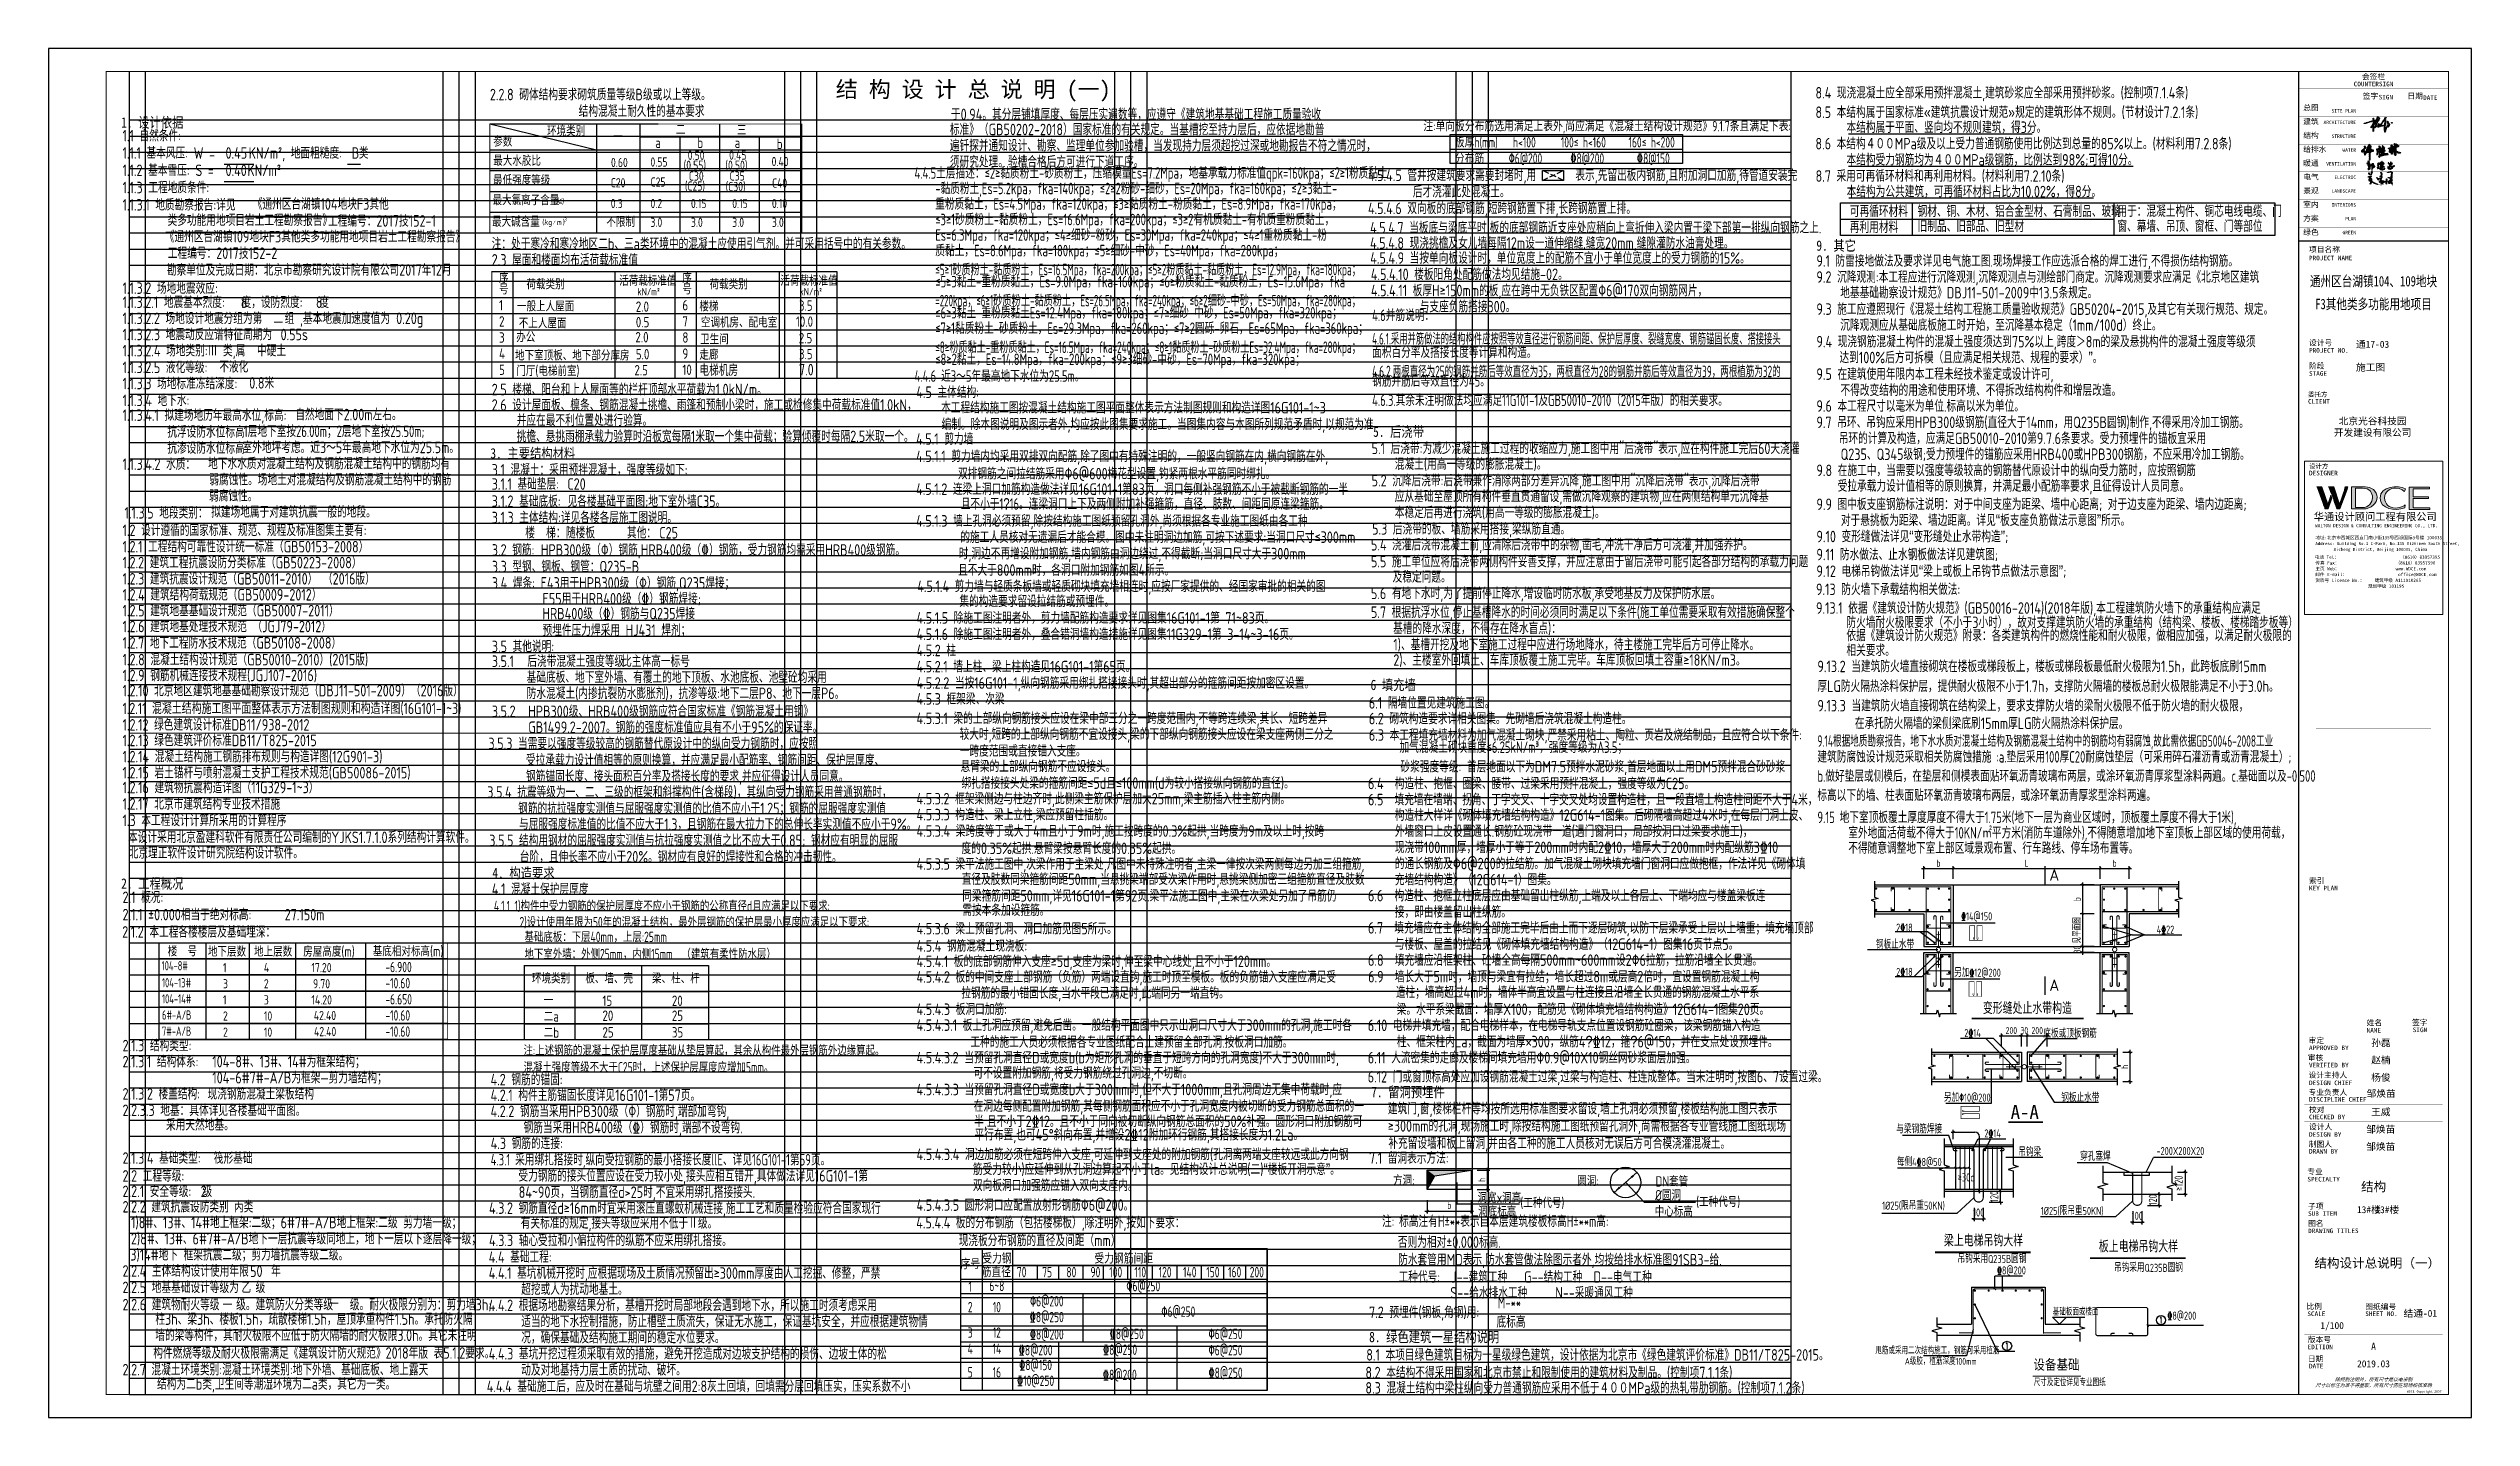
# Model space of a CAD drawing. Extents: x -67167 to 417929, y -86205 to 407116.
# Drawn here: x 215469 to 320599, y 273280 to 332685 of the extents above; entities that cross this region are included whole.
import ezdxf
from ezdxf.enums import TextEntityAlignment as Align

# ---------------------------------------------------------------- set-up
doc = ezdxf.new("R2010")
doc.units = 0
doc.header["$LTSCALE"] = 1000
doc.linetypes.add('DASH', pattern=[0.35, 0.25, -0.1])
doc.linetypes.add('K', pattern=[20, 10, 10])
doc.layers.get('Defpoints').update_dxf_attribs({"color": 165})
for name, color, linetype in [('00-图签签名_10', 10, 'Continuous'), ('15', 253, 'Continuous'), ('3', 3, 'Continuous'), ('H', 7, 'Continuous'), ('h1', 7, 'Continuous'), ('HZ', 2, 'Continuous'), ('S-ANNO-DIMS', 3, 'Continuous'), ('s-anno-text', 7, 'Continuous'), ('S-ANNO-THIC', 6, 'Continuous'), ('S-ANNO-THIN', 3, 'Continuous'), ('S-DETL', 40, 'Continuous'), ('s-rein', 1, 'Continuous'), ('SHEET_LINE', 6, 'Continuous'), ('字', 3, 'Continuous'), ('水-文字-XH', 42, 'Continuous'), ('电子签名', 5, 'Continuous'), ('签-建（陈）$0$SHEET_TEXT', 7, 'Continuous'), ('线', 7, 'Continuous'), ('结-尺寸标注', 3, 'Continuous'), ('结-文字', 7, 'Continuous'), ('结-细线符号', 3, 'Continuous'), ('结-编号', 90, 'Continuous'), ('结-详图-轮廓', 40, 'Continuous'), ('结-详图-轴网-标注文字', 7, 'Continuous'), ('结-钢筋', 1, 'Continuous')]:
    doc.layers.add(name, color=color, linetype=linetype)
doc.layers.add('位置线', color=252, linetype='Continuous', plot=False)
doc.layers.add('别墅1#~5#$0$修改', color=6, linetype='Continuous', plot=False)
doc.styles.add('-黑体', font='simhei.ttf')
doc.styles.add('2', font='STXIHEI.TTF')
doc.styles.add('HZJD', font='tssdeng1.shx', dxfattribs={"width": 0.7, "bigfont": 'tssdchn.shx'})
doc.styles.add('ROMANSJD', font='tssdeng.shx', dxfattribs={"width": 0.8, "height": 500, "bigfont": 'tssdchn.shx'})
doc.styles.add('TSSD', font='tssdeng.shx', dxfattribs={"width": 0.7, "bigfont": 'tssdchn.shx'})
doc.styles.add('TSSD_Axis', font='Complex.shx', dxfattribs={"width": 0.7, "bigfont": 'hztxt.shx'})
doc.styles.add('TSSD_Dimension', font='Tssdeng.shx', dxfattribs={"width": 0.7, "bigfont": 'hztxt.shx'})
doc.styles.add('TSSD_Label', font='tssdeng.shx', dxfattribs={"width": 0.7, "bigfont": 'hztxt.shx'})
doc.styles.add('TSSD_Norm', font='Tssdeng.shx', dxfattribs={"bigfont": 'hztxt.shx'})
doc.styles.add('华文细黑', font='STXIHEI.TTF', dxfattribs={"height": 10})
doc.styles.add('图签信息$0$hwxh', font='STXIHEI.TTF')
doc.styles.add('图签信息$0$华文细黑', font='STXIHEI.TTF', dxfattribs={"height": 10})
doc.styles.add('签-建（陈）$0$华文细黑', font='STXIHEI.TTF', dxfattribs={"height": 10})
doc.dimstyles.new('TSSD_100_100', dxfattribs={"dimtxt": 300, "dimasz": 100, "dimexe": 100, "dimexo": 250, "dimgap": 100, "dimtad": 1, "dimdec": 0, "dimzin": 0, "dimdsep": 46, "dimtxsty": 'TSSD_Dimension', "dimblk": 'ARCHTICK', "dimblk1": 'ARCHTICK', "dimblk2": 'ARCHTICK', "dimcen": 0, "dimdle": 100, "dimclrt": 7, "dimadec": 0, "dimazin": 0, "dimtfac": 1, "dimtdec": 0, "dimtix": 1, "dimtmove": 2, "dimatfit": 3, "dimfxl": 1, "dimtolj": 1, "dimtzin": 0, "dimarcsym": 0})
doc.dimstyles.new('TSSD_25_100', dxfattribs={"dimtxt": 350, "dimasz": 100, "dimexe": 100, "dimexo": 250, "dimgap": 100, "dimtad": 1, "dimdec": 0, "dimlfac": 0.25, "dimzin": 0, "dimdsep": 46, "dimtxsty": 'TSSD_Dimension', "dimblk": 'ARCHTICK', "dimblk1": 'ARCHTICK', "dimblk2": 'ARCHTICK', "dimcen": 0, "dimdle": 100, "dimclrt": 7, "dimadec": 0, "dimazin": 0, "dimtfac": 1, "dimtdec": 0, "dimtix": 1, "dimtmove": 2, "dimatfit": 3, "dimfxl": 1, "dimtolj": 1, "dimtzin": 0, "dimarcsym": 0})
pattern_1 = [(45, (-849.99, -261.96), (-112.253, 112.253), [])]
pattern_2 = [(45, (-843.80595, -349.1901), (-0.088388348, 0.088388348), [])]

msp = doc.modelspace()

# ---------------------------------------------------------------- texts
at = {"style": '2', "width": 0.7}
msp.add_text('变形缝处止水带构造', height=450, rotation=0.00000068, dxfattribs=at).set_placement((301330.207, 291072.044), align=Align.MIDDLE)
at = {"style": '2'}
msp.add_text('A-A', height=600, rotation=0.00000068, dxfattribs=at).set_placement((301215.639, 286539.328), align=Align.MIDDLE)
at = {"color": 3, "style": '华文细黑'}
msp.add_text('结构', height=400, rotation=0.00000068, dxfattribs=at).set_placement((315807.785, 283099.808))
at = {"color": 2, "style": '华文细黑'}
for s, p in [('13#楼', (315627.866, 282149.683)), ('1/100', (314041.922, 277123.398))]:
    msp.add_text(s, height=300, rotation=0.00000068, dxfattribs=at).set_placement(p)
at = {"style": '2', "width": 0.7}
for s, p in [('梁上电梯吊钩大样', (297707.831, 280752.968)), ('板上电梯吊钩大样', (304428.104, 280497.011))]:
    msp.add_text(s, height=450, rotation=0.00000068, dxfattribs=at).set_placement(p)
at = {"color": 2, "attachment_point": 5, "rotation": 0.00000107, "style": '华文细黑'}
for s, insert, char_height, width in [('13#楼', (316942.67, 282282.486), 300, 4063.94412), ('{\\fSimSun|b0|i0|c134|p2;结构设计总说明（一）}', (316508.341, 279960.01), 400, 8010.70929), ('{\\fSimSun|b0|i0|c134|p2;结通-01}', (318378.5, 277783.708), 300, 2158.75662)]:
    msp.add_mtext(s, dxfattribs=dict(at, insert=insert, char_height=char_height, width=width))
at = {"layer": '3', "color": 6, "ltscale": 0.7}
for s, height, style, width, p in [('注:单向板分布筋选用满足上表外,尚应满足《混凝土结构设计规范》9.1.7条且满足下表:', 450, 'TSSD_Dimension', 0.7, (275122.936, 329089.024)), ('板厚h(mm)', 450, 'TSSD_Dimension', 0.7, (276488.168, 328389.024)), ('分布筋', 450, 'TSSD_Dimension', 0.7, (276485.748, 327689.024)), ('\x826@200', 450, 'TSSD_Dimension', 0.7, (278818.92, 327689.024)), ('h<100', 450, 'TSSD_Dimension', 0.7, (279012.247, 328389.024)), ('100\x92 h<160', 450, 'TSSD_Dimension', 0.7, (281085.668, 328389.024)), ('\x848@200', 450, 'TSSD_Dimension', 0.7, (281496.072, 327689.024)), ('160\x92 h<200', 450, 'TSSD_Dimension', 0.7, (284019.542, 328389.024)), ('\x848@150', 450, 'TSSD_Dimension', 0.7, (284385.216, 327689.024)), ('直径及肢数同梁箍筋间距50mm,当悬挑梁端部受次梁作用时,悬挑梁侧加密三组箍筋直径及肢数', 500, 'TSSD', 0.8, (255094.746, 296387.561)), ('需按本条加设箍筋。', 500, 'TSSD', 0.8, (255117.626, 295045.349)), ('同梁箍筋间距50mm,详见16G101-1第92页.梁平法施工图中,主梁在次梁处另加了吊筋仍', 500, 'TSSD', 0.8, (255117.626, 295667.622))]:
    msp.add_text(s, height=height, rotation=0.00000068, dxfattribs=dict(at, style=style, width=width)).set_placement(p)
for s, style, width, p in [('4.5.1.2 连梁上洞口加筋构造做法详见16G101-1第83页，洞口每侧补强钢筋不小于被截断钢筋的一半', 'TSSD', 0.8, (253114.548, 313163.199)), ('4.5.1.5 除施工图注明者外，剪力墙配筋构造要求详见图集16G101-1第 71~83页。', 'TSSD', 0.8, (253131.555, 307577.589)), ('4.2.1 构件主筋锚固长度详见16G101-1第57页。', 'TSSD', 0.8, (234649.86, 286864.548)), ('4.3.1 采用绑扎搭接时,纵向受拉钢筋的最小搭接长度l\x8elE\x8f、详见16G101-1第59页。', 'TSSD_Dimension', 0.7, (234654.288, 284066.302)), ('受力钢筋的接头位置应设在受力较小处,接头应相互错开,具体做法详见16G101-1第', 'TSSD', 0.8, (235860.698, 283366.702)), ('84~90页，当钢筋直径d>25时,不宜采用绑扎搭接接头.', 'TSSD', 0.8, (235871.444, 282659.335))]:
    msp.add_text(s, height=500, rotation=0.00000068, dxfattribs=dict(at, style=style, width=width)).set_placement(p, align=Align.BOTTOM_LEFT)
at = {"layer": '3', "color": 6, "style": 'HZJD', "width": 0.7}
for s, p in [('4.1.1 1)构件中受力钢筋的保护层厚度不应小于钢筋的公称直径d且应满足以下要求:', (234794.321, 295252.33)), ('2)设计使用年限为50年的混凝土结构，最外层钢筋的保护层最小厚度应满足以下要求:', (235906.885, 294552.33)), ('-6.900', (230087.175, 292603.229)), ('-10.60', (230087.175, 291903.229)), ('-6.650', (230087.175, 291203.229)), ('-10.60', (230087.175, 290503.229)), ('-10.60', (230087.175, 289803.229))]:
    msp.add_text(s, height=450, rotation=0.00000068, dxfattribs=at).set_placement(p)
at = {"layer": '3', "style": 'HZJD', "width": 0.7}
for s, p in [('基础底板：下层40mm，上层:25mm', (236123.227, 293911.514, -600)), ('地下室外墙：外侧25mm，内侧15mm  （建筑有柔性防水层）', (236123.227, 293167.993, -600)), ('注:上述钢筋的混凝土保护层厚度基础从垫层算起，其余从构件最外层钢筋外边缘算起。', (236081.19, 288985.032)), ('混凝土强度等级不大于C25时，上述保护层厚度应增加5mm。', (236081.19, 288253.51))]:
    msp.add_text(s, height=450, rotation=0.00000068, dxfattribs=at).set_placement(p)
at = {"layer": '3', "color": 6, "ltscale": 0.7, "style": 'TSSD_Dimension', "width": 0.7}
for s, p in [('序号', (255468.577, 279966.479)), ('筋直径', (256593.518, 279617.492)), ('受力钢', (256620.391, 280208.086)), ('70', (257692.528, 279590.645)), ('75', (258799.792, 279590.645)), ('80', (259849.104, 279590.645)), ('90 ', (260989.369, 279590.645)), ('受力钢筋间距', (262124.157, 280208.086)), ('100', (261775.095, 279590.645)), ('110', (262839.331, 279590.645)), ('120', (263915.47, 279590.645)), ('140', (264986.602, 279590.645)), ('150', (265990.886, 279590.645)), ('160', (266935.654, 279590.645)), ('200', (267895.828, 279590.645)), ('1', (255462.129, 278966.699)), ('6~8', (256617.174, 278991.13)), ('2', (255462.129, 278074.298)), ('10', (256617.174, 278074.298)), ('3', (255462.129, 276966.061)), ('12', (256617.174, 276966.061)), ('4', (255462.129, 276266.061)), ('5', (255462.129, 275243.915)), ('14', (256617.174, 276266.061)), ('16', (256617.174, 275243.915))]:
    msp.add_text(s, height=450, rotation=0.00000068, dxfattribs=at).set_placement(p, align=Align.MIDDLE)
for s, p in [('\x826@200', (258781.832, 278325.084)), ('\x826@250', (262969.599, 278983.389)), ('\x848@250', (258781.832, 277641.758)), ('\x826@250', (264490.826, 277876.009)), ('\x848@200', (258297.596, 276205.837)), ('\x848@200', (258781.832, 276890.08)), ('\x848@250', (261961.39, 276224.305)), ('\x848@250', (262250.757, 276911.556)), ('\x826@250', (266538.856, 276907.211)), ('\x826@250', (266538.856, 276202.892)), ('\x848@150', (258296.95, 275559.976)), ('\x848@250', (266538.856, 275225.136)), ('\x8410@250', (258296.95, 274876.65)), ('\x848@200', (261951.309, 275132.005))]:
    msp.add_text(s, height=450, rotation=0.00000068, dxfattribs=at).set_placement(p, align=Align.MIDDLE_CENTER)
at = {"layer": 'H', "style": 'HZJD', "width": 0.8}
for s, p in [('环境类别', (236446.435, 292115.761)), ('板、墙、壳', (238762.211, 292115.761)), ('梁、柱、杆', (241656.466, 292115.761))]:
    msp.add_text(s, height=450, rotation=0.00000068, dxfattribs=at).set_placement(p)
at = {"layer": 'h1', "style": 'HZJD', "width": 0.8}
for s, p in [('一', (236957.974, 291161.515)), ('15', (239506.22, 291141.404)), ('20', (242517.718, 291141.404)), ('二a', (236957.974, 290461.515)), ('二b', (236957.974, 289761.515)), ('20', (239506.22, 290492.846)), ('25', (239506.22, 289770.413)), ('25', (242517.718, 290492.846)), ('35', (242517.718, 289770.413))]:
    msp.add_text(s, height=450, rotation=0.00000068, dxfattribs=at).set_placement(p)
at = {"layer": 's-anno-text', "style": 'TSSD_Dimension', "width": 0.7}
for s, p in [('2\x8418', (295995.064, 294537.005)), ('2\x8418', (295995.064, 292618.886)), ('2\x8414', (298951.224, 289967.052))]:
    msp.add_text(s, height=350, rotation=0.00000068, dxfattribs=at).set_placement(p, align=Align.MIDDLE_CENTER)
for s, p in [('%%13214@150', (299130.553, 295029.915)), ('4\x8422', (307320.921, 294450.93)), ('钢板止水带', (295587.243, 293842.44)), ('另加%%13212@200', (299165.553, 292599.915)), ('底板或顶板钢筋', (303182.115, 289981.542)), ('另加%%13010@200', (298719.988, 287180.906)), ('钢板止水带', (303627.938, 287197.431))]:
    msp.add_text(s, height=350, rotation=0.00000068, dxfattribs=at).set_placement(p, align=Align.MIDDLE)
at = {"layer": 'S-ANNO-THIC', "style": 'TSSD_Label'}
for p in [(302281.949, 296574.096), (302281.949, 291788.506)]:
    msp.add_text('A', height=500, rotation=0.00000068, dxfattribs=at).set_placement(p)
at = {"layer": '字', "color": 3, "linetype": 'K', "style": '-黑体'}
msp.add_text('结 构 设 计 总 说 明 (一)', height=700, rotation=0.00000068, dxfattribs=at).set_placement((255589.697, 330914.907), align=Align.MIDDLE_CENTER)
at = {"layer": '字'}
for s, height, style, width, p in [('2.2.8 砌体结构要求砌筑质量等级B级或以上等级。', 500, 'TSSD', 0.8, (234620.958, 330284.96)), ('结构混凝土耐久性的基本要求', 500, 'TSSD', 0.8, (238474.278, 329566.381)), ('1.1 自然条件:                          ', 500, 'TSSD', 0.8, (218682.74, 328500.403)), ('1.1.1 基本风压: W =      KN/m\x8c2\x8d, 地面粗糙度:   类   ', 500, 'TSSD', 0.8, (218682.74, 327750.403)), ('1.1.2 基本雪压: S =      KN/m\x8c2\x8d    ', 500, 'TSSD', 0.8, (218682.74, 327000.403)), ('4.4.5土层描述：%%1462%%147黏质粉土-砂质粉土，压缩模量Es=7.2Mpa，地基承载力标准值qpk=160kpa；%%1462%%1471粉质黏土', 500, 'TSSD_Dimension', 0.7, (253043.918, 326884.517)), ('1.1.3 工程地质条件:', 500, 'TSSD', 0.8, (218682.74, 326250.403)), ('1.1.3.1 地质勘察报告:详见', 500, 'TSSD', 0.8, (218682.74, 325500.403)), ('重粉质黏土，Es=4.5Mpa，fka=120kpa；%%1463%%147黏质粉土-粉质黏土，Es=8.9Mpa，fka=170kpa；', 500, 'TSSD_Dimension', 0.7, (253945.921, 325536.825)), ('-黏质粉土,Es=5.2kpa，fka=140kpa；%%1462%%1472粉砂-细砂，Es=20Mpa，fka=160kpa；%%1462%%1473黏土-', 500, 'TSSD_Dimension', 0.7, (253945.921, 326210.671)), ('%%1463%%1471砂质粉土-黏质粉土，Es=16.6Mpa，fka=200kpa；%%1463%%1472有机质黏土-有机质重粉质黏土，', 500, 'TSSD_Dimension', 0.7, (253945.921, 324862.979)), ('Es=6.3Mpa，fka=120kpa；%%1464%%147细砂-粉砂，Es=30Mpa，fka=240kpa；%%1464%%1471重粉质黏土-粉', 500, 'TSSD_Dimension', 0.7, (253945.921, 324189.133)), ('质黏土，Es=8.6Mpa，fka=180kpa；%%1465%%147细砂-中砂，Es=40Mpa，fka=280kpa%%144；', 500, 'TSSD_Dimension', 0.7, (253945.921, 323515.287)), ('%%1465%%1473黏土-重粉质黏土，Es=9.0Mpa，fka=160kpa；%%1466%%147粉质黏土-黏质粉土，Es=15.6Mpa，fka', 500, 'TSSD_Dimension', 0.7, (253945.921, 322167.594)), ('1.1.3.2 场地地震效应:', 500, 'TSSD', 0.8, (218682.74, 321885.319)), ('1.1.3.2.1 地震基本烈度:   度，设防烈度:   度', 500, 'TSSD', 0.8, (218682.74, 321274.184)), ('1.1.3.2.2 场地设计地震分组为第    组 ,基本地震加速度值为', 500, 'TSSD', 0.8, (218682.74, 320574.184)), ('%%1466%%1473黏土-重粉质黏土Es=12.4Mpa，fka=180kpa；%%1467%%147细砂-中砂，Es=50Mpa，fka=320kpa；', 500, 'TSSD_Dimension', 0.7, (253945.921, 320819.902)), ('%%1467%%1471黏质粉土-砂质粉土，Es=29.3Mpa，fka=260kpa；%%1467%%1472圆砾-卵石，Es=65Mpa，fka=360kpa；', 500, 'TSSD_Dimension', 0.7, (253945.921, 320146.056)), ('4.6并筋说明：', 499.5, 'TSSD_Dimension', 0.7, (272898.626, 320707.675)), ('1.1.3.2.3 地震动反应谱特征周期为', 500, 'TSSD', 0.8, (218682.74, 319874.184)), ('1.1.3.2.4 场地类别:Ⅲ 类,属        ', 500, 'TSSD', 0.8, (218682.74, 319174.184)), ('面积百分率及搭接长度等计算和构造。', 499.49999, 'TSSD_Dimension', 0.7, (272898.626, 319106.248)), ('1.1.3.2.5 液化等级:    ', 500, 'TSSD', 0.8, (218682.74, 318447.436)), ('4.4.6 近3～5年最高地下水位为25.5m。', 500, 'TSSD_Dimension', 0.7, (253043.918, 318071.216)), ('%%1468%%1472黏土，Es=14.8Mpa，fka=200kpa；%%1469%%1473细砂-中砂，Es=70Mpa，fka=320kpa；', 500, 'TSSD_Dimension', 0.7, (253945.921, 318798.363)), ('钢筋并筋后等效直径为45。', 499.49999, 'TSSD_Dimension', 0.7, (272898.626, 317859.565)), ('1.1.3.3 场地标准冻结深度:', 500, 'TSSD', 0.8, (218682.74, 317747.436)), ('1.1.3.4 地下水:', 500, 'TSSD', 0.8, (218682.74, 317014.677)), ('4.5 主体结构:', 500, 'TSSD', 0.8, (253121.68, 317370.188)), ('4.6.3.其余未注明做法均应满足11G101-1及GB50010-2010（2015年版）的相关要求。', 499.49999, 'TSSD_Dimension', 0.7, (272898.626, 317022.695)), ('1.1.3.4.1 拟建场地历年最高水位,标高:', 500, 'TSSD', 0.8, (218682.74, 316374.117)), ('本工程结构施工图按混凝土结构施工图平面整体表示方法制图规则和构造详图16G101-1~3', 500, 'TSSD', 0.8, (254198.017, 316695.649)), ('编制。除本图说明及图示者外,均应按此图集要求施工。当图集内容与本图所列规范矛盾时,以规范为准.', 500, 'TSSD', 0.8, (254222.4, 315978.56)), ('        抗浮设防水位标高:', 500, 'TSSD', 0.8, (218682.74, 315647.436)), ('4.5.1 剪力墙', 500, 'TSSD', 0.8, (253114.548, 315338.714)), ('1.1.3.4.2 水质：', 500, 'TSSD', 0.8, (218682.74, 314247.436)), ('4.5.1.1 剪力墙内均采用双排双向配筋,除了图中有特殊注明的，一般竖向钢筋在内,横向钢筋在外,', 500, 'TSSD', 0.8, (253114.548, 314588.714)), ('4.5.1.3 墙上孔洞必须预留,除按结构施工图纸预留孔洞外,尚须根据各专业施工图纸由各工种', 500, 'TSSD', 0.8, (253114.548, 311787.029)), ('1.2 设计遵循的国家标准、规范、规程及标准图集主要有:', 500, 'TSSD', 0.8, (218682.74, 311376.307)), ('1.2.1 工程结构可靠性设计统一标准（GB50153-2008）', 500, 'TSSD', 0.8, (218682.74, 310666.018)), ('的施工人员核对无遗漏后才能合模。图中未注明洞边加筋,可按下述要求:当洞口尺寸≤300mm', 500, 'TSSD', 0.8, (255031.222, 311080.284)), ('1.2.2 建筑工程抗震设防分类标准（GB50223-2008）', 500, 'TSSD', 0.8, (218682.74, 309978.41)), ('且不大于800mm时，各洞口附加钢筋如图4所示。 ', 500, 'TSSD', 0.8, (254934.412, 309651.634)), ('时,洞边不再增设附加钢筋,墙内钢筋由洞边绕过,不得截断;当洞口尺寸大于300mm    ', 500, 'TSSD', 0.8, (254963.649, 310367.869)), ('1.2.3 建筑抗震设计规范（GB50011-2010） （2016版）', 500, 'TSSD', 0.8, (218682.74, 309273.794)), ('1.2.4 建筑结构荷载规范（GB50009-2012）', 500, 'TSSD', 0.8, (218682.74, 308580.519)), ('4.5.1.4 剪力墙与轻质条板墙或轻质砌块填充墙相连时,应按厂家提供的、经国家审批的相关的图', 500, 'TSSD', 0.8, (253165.386, 308947.082)), ('1.2.5 建筑地基基础设计规范（GB50007-2011）', 500, 'TSSD', 0.8, (218682.74, 307892.918)), ('集的构造要求留设拉结筋或预埋件。', 500, 'TSSD', 0.8, (254988.396, 308297.77)), ('1.2.6 建筑地基处理技术规范 （JGJ79-2012）', 500, 'TSSD', 0.8, (218682.74, 307205.324)), ('1.2.7 地下工程防水技术规范（GB50108-2008）', 500, 'TSSD', 0.8, (218682.74, 306495.183)), ('4.5.1.6 除施工图注明者外，叠合错洞墙构造措施详见图集11G329-1第 3-14~3-16页。', 500, 'TSSD', 0.8, (253131.555, 306869.262)), ('1.2.8 混凝土结构设计规范（GB50010-2010）(2015版)', 500, 'TSSD', 0.8, (218682.74, 305767.872)), ('1.2.9 钢筋机械连接技术规程(JGJ107-2016)', 500, 'TSSD', 0.8, (218682.74, 305080.288)), ('1.2.10 北京地区建筑地基基础勘察设计规范（DBJ11-501-2009）（2016版）', 500, 'TSSD', 0.8, (218682.74, 304422.939)), ('1.2.11 混凝土结构施工图平面整体表示方法制图规则和构造详图(16G101-1~3)', 490, 'TSSD', 0.8, (218682.74, 303657.643)), ('4.5.3 框架梁、次梁', 500, 'TSSD', 0.8, (253131.555, 304062.201)), ('1.2.12 绿色建筑设计标准DB11/938-2012', 500, 'TSSD', 0.8, (218681.958, 302938.169)), ('1.2.13 绿色建筑评价标准DB11/T825-2015', 500, 'TSSD', 0.8, (218681.958, 302259.246)), ('1.2.14 混凝土结构施工钢筋排布规则与构造详图(12G901-3)', 500, 'TSSD', 0.8, (218681.958, 301559.246)), ('        加气混凝土砌块重度≤6.25kN/m\x8c3\x8d，强度等级为A3.5；', 500, 'TSSD_Dimension', 0.7, (272384.453, 301968.177)), ('1.2.15 岩土锚杆与喷射混凝土支护工程技术规范(GB50086-2015)', 500, 'TSSD', 0.8, (218681.958, 300859.246)), ('1.2.16 建筑物抗震构造详图（11G329-1~3）', 500, 'TSSD', 0.8, (218682.74, 300219.193)), ('1.2.17 北京市建筑结构专业技术措施', 500, 'TSSD', 0.8, (218682.74, 299505.063)), ('1.3 本工程设计计算所采用的计算程序', 500, 'TSSD', 0.8, (218681.958, 298789.672)), ('本设计采用北京盈建科软件有限责任公司编制的YJKS1.7.1.0系列结构计算软件。', 500, 'TSSD', 0.8, (218922.297, 298056.088)), ('北京理正软件设计研究院结构设计软件。', 500, 'TSSD', 0.8, (218951.396, 297384.148)), ('2.1 概况:                    ', 500, 'TSSD', 0.8, (218682.735, 295453.208)), ('2.1.2 本工程各楼楼层及基础埋深： ', 500, 'TSSD', 0.8, (218667.874, 293952.742)), ('2.1.1 %%P0.000相当于绝对标高:', 500, 'TSSD', 0.8, (218682.74, 294703.316)), ('2.1.3 结构类型:', 500, 'TSSD', 0.8, (218682.74, 289022.214)), ('2.1.3.1 结构体系:     ', 500, 'TSSD', 0.8, (218682.74, 288325.173)), ('4.2 钢筋的锚固:', 500, 'TSSD', 0.8, (234649.86, 287543.866)), ('2.1.3.2 楼盖结构:', 500, 'TSSD', 0.8, (218682.741, 286926.538)), ('2.2.3.3 地基：具体详见各楼基础平面图。', 500, 'TSSD', 0.8, (218682.741, 286212.875)), ('采用天然地基。', 500, 'TSSD', 0.8, (220570.188, 285583.374)), ('4.2.2 钢筋当采用HPB300级（\x82）钢筋时,端部加弯钩,', 500, 'TSSD', 0.8, (234649.86, 286168.6)), ('钢筋当采用HRB400级（\x84）钢筋时,端部不设弯钩.', 500, 'TSSD', 0.8, (236082.797, 285464.027)), ('4.3 钢筋的连接:', 500, 'TSSD', 0.8, (234654.288, 284779.214)), ('平行布置,也可45%%D斜向布置,并增设2\x8412附加环行钢筋,其搭接长度为1.2La。', 500, 'TSSD', 0.8, (255649.911, 285150.763)), ('2.1.3.4 基础类型: ', 500, 'TSSD', 0.8, (218682.741, 284140.377)), ('2.2 工程等级:', 500, 'TSSD', 0.8, (218682.741, 283364.884)), ('2.2.1 安全等级:  级', 500, 'TSSD', 0.8, (218682.741, 282695.485)), ('2.2.2 建筑抗震设防类别', 500, 'TSSD', 0.8, (218682.741, 282026.877)), ('4.3.2 钢筋直径d≥16mm时宜采用滚压直螺蚊机械连接,施工工艺和质量检验应符合国家现行', 500, 'TSSD', 0.8, (234582.807, 281966.166)), ('有关标准的规定,接头等级应采用不低于Ⅱ级。', 500, 'TSSD', 0.8, (235957.646, 281323.074)), (' 注: 标高注有H%%p**表示自本层建筑楼板标高H%%p**m高:', 500, 'TSSD_Dimension', 0.7, (273117.927, 281393.263)), ('2.2.4 主体结构设计使用年限    年', 500, 'TSSD', 0.8, (218682.741, 279240.116)), ('4.4 基础工程:', 500, 'TSSD', 0.8, (234570.806, 279847.581)), ('4.4.1 基坑机械开挖时,应根据现场及土质情况预留出≥300mm厚度由人工挖掘、修整，严禁', 500, 'TSSD', 0.8, (234570.806, 279147.581)), ('2.2.5 地基基础设计等级为   级', 500, 'TSSD', 0.8, (218682.741, 278529.646)), ('超挖或人为扰动地基土。', 500, 'TSSD', 0.8, (235981.031, 278447.581)), ('2.2.6 建筑物耐火等级   级。建筑防火分类等级   级。耐火极限分别为：剪力墙3h;', 500, 'TSSD', 0.8, (218682.741, 277779.646)), ('柱3h、梁3h、楼板1.5h，疏散楼梯1.5h，屋顶承重构件1.5h。承托防火隔', 500, 'TSSD', 0.8, (220105.526, 277150.09)), ('4.4.2 根据场地勘察结果分析，基槽开挖时局部地段会遇到地下水，所以施工时须考虑采用', 500, 'TSSD', 0.8, (234570.806, 277747.581)), ('适当的地下水控制措施，防止槽壁土质流失，保证无水施工，保证基坑安全，并应根据建筑物情', 500, 'TSSD', 0.8, (235981.031, 277047.581)), ('M-**', 500, 'TSSD_Dimension', 0.7, (278351.615, 277869.8)), ('况，确保基础及结构施工期间的稳定水位要求。', 500, 'TSSD', 0.8, (235981.031, 276347.581)), ('构件燃烧等级及耐火极限需满足《建筑设计防火规范》2018年版 表5.1.2要求。', 500, 'TSSD', 0.8, (220016.672, 275682.933)), ('4.4.3 基坑开挖过程须采取有效的措施，避免开挖造成对边坡支护结构的损伤、边坡土体的松', 500, 'TSSD', 0.8, (234570.806, 275647.581)), ('动及对地基持力层土质的扰动、破坏。', 500, 'TSSD', 0.8, (235981.031, 274947.581)), ('结构为二b类,卫生间等潮湿环境为二a类，其它为一类。', 500, 'TSSD', 0.8, (220180.592, 274337.615))]:
    msp.add_text(s, height=height, rotation=0.00000068, dxfattribs=dict(at, style=style, width=width)).set_placement(p, align=Align.BOTTOM_LEFT)
at = {"layer": '字', "color": 61, "style": 'TSSD', "width": 0.8}
for s, p in [('于0.94。其分层铺填厚度、每层压实遍数等，应遵守《建筑地基基础工程施工质量验收', (254626.091, 329574.237)), ('标准》（GB50202-2018）国家标准的有关规定。当基槽挖至持力层后，应依据地勘普', (254577.784, 328920.307)), ('9.3 施工应遵照现行《混凝土结构工程施工质量验收规范》GB50204-2015,及其它有关现行规范、规定。', (292175.885, 321125.369)), ('沉降观测应从基础底板施工时开始，至沉降基本稳定（1mm/100d）终止。', (293209.651, 320433.048)), ('电梯机房', (243710.942, 318472.791)), ('7.0', (248028.918, 318500.304)), ('9.13.1 依据《建筑设计防火规范》(GB50016-2014)(2018年版),本工程建筑防火墙下的承重结构应满足', (292158.002, 308156.076)), ('6.2 砌筑构造要求详相关图集。先砌墙后浇筑混凝土构造柱。', (272757.627, 303360.224))]:
    msp.add_text(s, height=500, rotation=0.00000068, dxfattribs=at).set_placement(p)
at = {"layer": '字'}
for s, height, style, width, p in [('8.4 现浇混凝土应全部采用预拌混凝土,建筑砂浆应全部采用预拌砂浆。(控制项7.1.4条)', 500, 'TSSD', 0.8, (292133.709, 330511.96)), ('8.5 本结构属于国家标准«建筑抗震设计规范»规定的建筑形体不规则。(节材设计7.2.1条)', 500, 'TSSD', 0.8, (292133.709, 329669.553)), ('1. 设计依据                ', 450, '-黑体', 0.8, (218625.887, 329250.403)), ('环境类别', 450, 'TSSD', 0.8, (237100.206, 328878.051)), ('二', 450, 'TSSD', 0.8, (242690.447, 328939.128)), ('三', 450, 'TSSD', 0.8, (245339.087, 328916.702)), ('参数', 450, 'TSSD', 0.8, (234766.722, 328424.39)), ('最大水胶比', 450, 'TSSD', 0.8, (234766.722, 327592.889)), ('一', 450, 'TSSD', 0.8, (239975.902, 328635.565)), ('a', 450, 'TSSD', 0.8, (241795.652, 328367.513)), ('0.50', 400, 'TSSD', 0.8, (243203.739, 327851.703)), ('b', 450, 'TSSD', 0.8, (243623.594, 328367.513)), ('0.45', 400, 'TSSD', 0.8, (245001.783, 327860.653)), ('a', 450, 'TSSD', 0.8, (245240.583, 328367.513)), ('b', 450, 'TSSD', 0.8, (247068.525, 328316.668)), ('8.6 本结构４００MPa级及以上受力普通钢筋使用比例达到总量的85%%%以上。(材料利用7.2.8条)', 500, 'TSSD', 0.8, (292133.709, 328305.188)), ('最低强度等级', 450, 'TSSD', 0.8, (234759.162, 326746.613)), ('0.60', 400, 'TSSD', 0.8, (239874.566, 327538.933)), ('C20', 400, 'TSSD', 0.8, (239865.094, 326658.433)), ('0.55', 400, 'TSSD', 0.8, (241587.56, 327558.433)), ('C25', 400, 'TSSD', 0.8, (241594.724, 326690.742)), ('(0.55)', 400, 'TSSD', 0.8, (243026.926, 327418.985)), ('(C25)', 400, 'TSSD', 0.8, (243080.289, 326514.831)), ('C30', 400, 'TSSD', 0.8, (243255.875, 326949.818)), ('(0.50)', 400, 'TSSD', 0.8, (244838.893, 327418.985)), ('C35', 400, 'TSSD', 0.8, (245023.581, 326953.225)), ('0.40', 400, 'TSSD', 0.8, (246843.738, 327579.008)), ('C40', 400, 'TSSD', 0.8, (246864.434, 326642.279)), ('4.5.4.5 管井按建筑要求需要封堵时,用       表示,先留出板内钢筋,且附加洞口加筋,待管道安装完', 500, 'TSSD', 0.8, (272718.311, 326933.327)), ('8.7 采用可再循环材料和再利用材料。(材料利用7.2.10条)', 500, 'TSSD', 0.8, (292138.927, 326900.843)), ('最大氯离子含量', 450, 'TSSD', 0.8, (234737.123, 325884.173)), ('0.3', 400, 'TSSD', 0.8, (239865.094, 325758.433)), ('0.2', 400, 'TSSD', 0.8, (241587.56, 325758.433)), ('0.15', 400, 'TSSD', 0.8, (243344.396, 325758.433)), ('(C30)', 400, 'TSSD', 0.8, (244847.995, 326493.925)), ('0.15', 400, 'TSSD', 0.8, (245135.602, 325758.433)), ('0.10', 400, 'TSSD', 0.8, (246858.068, 325758.433)), ('4.5.4.6 双向板的底部钢筋,短跨钢筋置下排,长跨钢筋置上排。 ', 500, 'TSSD', 0.8, (272718.311, 325497.966)), ('后才浇灌此处混凝土。', 500, 'TSSD', 0.8, (274666.151, 326216.73)), ('可再循环材料 ', 500, 'TSSD', 0.8, (293626.328, 325371.927)), ('钢材、铜、木材、铝合金型材、石膏制品、玻璃', 500, 'TSSD', 0.8, (296564.277, 325371.927)), ('用于：混凝土构件、铜芯电线电缆、门', 500, 'TSSD', 0.8, (305232.076, 325375.667)), ('最大碱含量', 450, 'TSSD', 0.8, (234715.211, 324946.013)), ('不限制', 400, 'TSSD', 0.8, (239671.801, 324945.305)), ('3.0', 400, 'TSSD', 0.8, (241587.56, 324941.284)), ('3.0', 400, 'TSSD', 0.8, (243344.396, 324941.284)), ('3.0', 400, 'TSSD', 0.8, (245135.602, 324941.284)), ('3.0', 400, 'TSSD', 0.8, (246858.068, 324941.284)), ('4.5.4.7 当板底与梁底平时,板的底部钢筋近支座处应稍向上弯折伸入梁内置于梁下部第一排纵向钢筋之上.', 500, 'TSSD', 0.8, (272810.516, 324659.239)), ('再利用材料', 500, 'TSSD', 0.8, (293626.328, 324679.74)), ('旧制品、旧部品、旧型材', 500, 'TSSD', 0.8, (296564.277, 324718.511)), ('窗、幕墙、吊顶、窗框、门等部位', 500, 'TSSD', 0.8, (305232.076, 324722.545)), ('注：处于寒冷和寒冷地区二b、三a类环境中的混凝土应使用引气剂。并可采用括号中的有关参数。', 500, 'TSSD', 0.8, (234700.565, 323962.342)), ('2.3 屋面和楼面均布活荷载标准值', 500, 'TSSD', 0.8, (234700.565, 323262.342)), ('4.5.4.8 现浇挑檐及女儿墙每隔12m设一道伸缩缝.缝宽20mm,缝隙灌防水油膏处理。', 500, 'TSSD', 0.8, (272807.776, 323994.759)), ('4.5.4.9 当按单向板设计时，单位宽度上的配筋不宜小于单位宽度上的受力钢筋的15%%%。', 500, 'TSSD', 0.8, (272816.776, 323344.546)), ('9. 其它', 450, '-黑体', 0.8, (292175.885, 323908.159)), ('序', 450, 'TSSD', 0.8, (235016.169, 322504.086)), ('活荷载标准值', 450, 'TSSD', 0.8, (240231.911, 322385.032)), ('序', 450, 'TSSD', 0.8, (242969.528, 322504.086)), ('活荷载标准值', 450, 'TSSD', 0.8, (247225.535, 322385.032)), ('4.5.4.10 楼板阳角处配筋做法均见结施-02。', 500, 'TSSD', 0.8, (272842.491, 322636.399)), ('9.1 防雷接地做法及要求详见电气施工图.现场焊接工作应选派合格的焊工进行,不得损伤结构钢筋。', 500, 'TSSD', 0.8, (292175.885, 323215.137)), ('9.2 沉降观测:本工程应进行沉降观测,沉降观测点与测绘部门商定。沉降观测要求应满足《北京地区建筑', 500, 'TSSD', 0.8, (292175.885, 322517.048)), ('1', 450, 'TSSD', 0.8, (235020.984, 321319.286)), ('号', 450, 'TSSD', 0.8, (235016.169, 322013.847)), ('一般上人屋面', 450, 'TSSD', 0.8, (235796.552, 321277.451)), ('荷载类别', 450, 'TSSD', 0.8, (236208.443, 322231.697)), ('2.0', 450, 'TSSD', 0.8, (240953.313, 321257.34)), ('kN/m\x8c2\x8d', 324, 'TSSD', 0.8, (241015.733, 321968.51)), ('号', 450, 'TSSD', 0.8, (242969.528, 322013.847)), ('6', 450, 'TSSD', 0.8, (242974.343, 321319.286)), ('楼梯', 450, 'TSSD', 0.8, (243710.942, 321272.791)), ('荷载类别', 450, 'TSSD', 0.8, (244152.821, 322231.697)), ('3.5', 450, 'TSSD', 0.8, (248028.918, 321300.304)), ('kN/m\x8c2\x8d', 324, 'TSSD', 0.8, (248050.602, 321968.51)), ('4.5.4.11 板厚H≥150mm的板,应在跨中无负铁区配置\x826@170双向钢筋网片，', 500, 'TSSD', 0.8, (272845.837, 321933.391)), ('与支座负筋搭接300。', 500, 'TSSD', 0.8, (274964.166, 321233.391)), ('地基基础勘察设计规范》DBJ11-501-2009中13.5条规定。', 500, 'TSSD', 0.8, (293209.651, 321839.229)), ('2', 450, 'TSSD', 0.8, (235020.984, 320619.286)), ('不上人屋面', 450, 'TSSD', 0.8, (235874.707, 320543.907)), ('0.5', 450, 'TSSD', 0.8, (240953.313, 320586.349)), ('7', 450, 'TSSD', 0.8, (242974.343, 320619.286)), ('空调机房、配电室', 450, 'TSSD', 0.8, (243776.221, 320576.77)), ('3', 450, 'TSSD', 0.8, (235020.984, 319919.286)), ('4', 450, 'TSSD', 0.8, (235020.984, 319219.286)), ('地下室顶板、地下部分库房', 450, 'TSSD', 0.8, (235712.849, 319145.49)), ('办公', 450, 'TSSD', 0.8, (235766.563, 319943.076)), ('2.0', 450, 'TSSD', 0.8, (240934.179, 319932.87)), ('9', 450, 'TSSD', 0.8, (242974.343, 319219.286)), ('8', 450, 'TSSD', 0.8, (242974.343, 319919.286)), ('走廊', 450, 'TSSD', 0.8, (243710.942, 319172.791)), ('卫生间', 450, 'TSSD', 0.8, (243740.93, 319845.49)), ('2.5', 450, 'TSSD', 0.8, (248023.661, 319892.065)), ('3.5', 450, 'TSSD', 0.8, (248028.918, 319200.304)), ('9.4 现浇钢筋混凝土构件的混凝土强度须达到75%%%以上,跨度＞8m的梁及悬挑构件的混凝土强度等级须', 500, 'TSSD', 0.8, (292175.885, 319715.852)), ('5', 450, 'TSSD', 0.8, (235020.984, 318519.286)), ('门厅(电梯前室)', 450, 'TSSD', 0.8, (235766.563, 318472.79)), ('2.5', 450, 'TSSD', 0.8, (240891.719, 318500.304)), ('10', 450, 'TSSD', 0.8, (242974.343, 318519.286)), ('9.5 在建筑使用年限内本工程未经技术鉴定或设计许可, ', 500, 'TSSD', 0.8, (292175.885, 318306.234)), ('达到100%%%后方可拆模（且应满足相关规范、规程的要求）”。', 500, 'TSSD', 0.8, (293177.643, 319025.576)), ('不得改变结构的用途和使用环境、不得拆改结构构件和增层改造。', 500, 'TSSD', 0.8, (293219.944, 317604.88)), ('9.6 本工程尺寸以毫米为单位.标高以米为单位。', 500, 'TSSD', 0.8, (292175.885, 316920.034)), ('9.7 吊环、吊钩应采用HPB300级钢筋(直径大于14mm，用Q235B圆钢)制作,不得采用冷加工钢筋。', 500, 'TSSD', 0.8, (292175.885, 316213.893)), ('3. 主要结构材料', 450, '-黑体', 0.8, (234643.711, 314894.654)), ('5.1 后浇带:为减少混凝土施工过程的收缩应力,施工图中用"后浇带"表示,应在构件施工完后60天浇灌', 500, 'TSSD', 0.8, (272876.892, 315083.042)), ('吊环的计算及构造，应满足GB50010-2010第9.7.6条要求。受力预埋件的锚板宜采用', 500, 'TSSD', 0.8, (293143.714, 315519.589)), ('混凝土(用高一等级的膨胀混凝土)。', 500, 'TSSD', 0.8, (273881.796, 314400.378)), ('9.8 在施工中，当需要以强度等级较高的钢筋替代原设计中的纵向受力筋时，应按照钢筋', 500, 'TSSD', 0.8, (292176.044, 314128.246)), ('Q235、Q345级钢;受力预埋件的锚筋应采用HRB400或HPB300钢筋，不应采用冷加工钢筋。', 500, 'TSSD', 0.8, (293225.089, 314828.192)), ('3.1.1 基础垫层:', 500, 'TSSD', 0.8, (234700.565, 313536.505)), ('3.1.2 基础底板:', 500, 'TSSD', 0.8, (234700.565, 312792.815)), ('5.2 沉降后浇带:后浇带兼作消除两部分差异沉降,施工图中用"沉降后浇带"表示,沉降后浇带', 500, 'TSSD', 0.8, (272876.892, 313683.042)), ('应从基础至屋顶所有构件垂直贯通留设,需做沉降观察的建筑物,应在两侧结构单元沉降基', 500, 'TSSD', 0.8, (273881.796, 313000.378)), ('受拉承载力设计值相等的原则换算，并满足最小配筋率要求,且征得设计人员同意。', 500, 'TSSD', 0.8, (293099.086, 313452.419)), ('3.1.3 主体结构:详见各楼各层施工图说明。', 500, 'TSSD', 0.8, (234700.565, 312082.392)), ('本稳定后再进行浇筑(用高一等级的膨胀混凝土)。', 500, 'TSSD', 0.8, (273881.796, 312300.378)), ('9.9 图中板支座钢筋标注说明：对于中间支座为距梁、墙中心距离; 对于边支座为距梁、墙内边距离; ', 500, 'TSSD', 0.8, (292176.044, 312657.572)), ('对于悬挑板为距梁、墙边距离。详见“板支座负筋做法示意图”所示。', 500, 'TSSD', 0.8, (293238, 311964.993)), ('3.2 钢筋:', 500, 'TSSD', 0.8, (234705.35, 310675.996)), ('楼  梯： ', 500, 'TSSD', 0.8, (236155.307, 311421.751)), ('其他： ', 500, 'TSSD', 0.8, (240570.438, 311421.751)), ('5.4 浇灌后浇带混凝土前,应清除后浇带中的杂物,凿毛,冲洗干净后方可浇灌,并加强养护。', 500, 'TSSD', 0.8, (272847.235, 310901.481)), ('5.3 后浇带的板、墙筋采用搭接,梁纵筋直通。', 500, 'TSSD', 0.8, (272898.114, 311590.6)), ('9.10 变形缝做法详见“变形缝处止水带构造”; ', 500, 'TSSD', 0.8, (292176.044, 311259.276)), ('3.3 型钢、钢板、钢管：Q235-B', 500, 'TSSD', 0.8, (234705.35, 309954.178)), ('5.5 施工单位应将后浇带两侧构件妥善支撑，并应注意由于留后浇带可能引起各部分结构的承载力问题', 500, 'TSSD', 0.8, (272847.235, 310172.837)), ('9.11 防水做法、止水钢板做法详见建筑图; ', 500, 'TSSD', 0.8, (292176.044, 310478.37)), ('9.12 电梯吊钩做法详见“梁上或板上吊钩节点做法示意图”; ', 500, 'TSSD', 0.8, (292176.044, 309753.244)), ('及稳定问题。', 500, 'TSSD', 0.8, (273790.084, 309504.745)), ('9.13 防火墙下承载结构相关做法:', 500, 'TSSD', 0.8, (292158.002, 308967.514)), ('HRB400级（\x84）钢筋与Q235焊接', 500, 'TSSD', 0.8, (236895.532, 307913.361)), ('防火墙耐火极限要求（不小于3小时），故对支撑建筑防火墙的承重结构（结构梁、楼板、楼梯踏步板等）', 500, 'TSSD', 0.8, (293477.908, 307535.006)), ('3.5 其他说明:', 500, 'TSSD', 0.8, (234705.35, 306487.897)), ('依据《建筑设计防火规范》附录：各类建筑构件的燃烧性能和耐火极限，做相应加强，以满足耐火极限的', 500, 'TSSD', 0.8, (293477.908, 306967.38)), ('3.5.1 ', 500, 'TSSD', 0.8, (234705.35, 305846.674)), ('后浇带混凝土强度等级        ', 500, 'TSSD', 0.8, (236246.782, 305846.674)), ('9.13.2 当建筑防火墙直接砌筑在楼板或梯段板上，楼板或梯段板最低耐火极限为1.5h，此跨板底刷15mm', 500, 'TSSD', 0.8, (292218.466, 305622.032)), ('相关要求。', 500, 'TSSD', 0.8, (293477.908, 306318.665)), ('厚LG防火隔热涂料保护层，提供耐火极限不小于1.7h，支撑防火隔墙的楼板总耐火极限能满足不小于3.0h。', 500, 'TSSD', 0.8, (292218.466, 304763.777)), ('3.5.2 ', 500, 'TSSD', 0.8, (234705.35, 303674.488)), ('4.5.3.1 梁的上部纵向钢筋接头应设在梁中部三分之一跨度范围内,不等跨连续梁,其长、短跨差异', 500, 'TSSD', 0.8, (253131.555, 303368.957)), ('6.1 隔墙位置见建筑施工图。', 500, 'TSSD', 0.8, (272757.627, 304040.628)), ('9.13.3 当建筑防火墙直接砌筑在结构梁上，要求支撑防火墙的梁耐火极限不低于防火墙的耐火极限，', 500, 'TSSD', 0.8, (292218.466, 303919.657)), ('3.5.3 当需要以强度等级较高的钢筋替代原设计中的纵向受力钢筋时，应按照', 500, 'TSSD', 0.8, (234560.133, 302278.846)), ('较大时,短跨的上部纵向钢筋不宜设接头,梁的下部纵向钢筋接头应设在梁支座两侧三分之', 500, 'TSSD', 0.8, (255000.248, 302682.637)), ('6.3 本工程填充墙材料为加气混凝土砌块,严禁采用粘土、陶粒、页岩及烧结制品，且应符合以下条件:', 500, 'TSSD', 0.8, (272757.627, 302646.639)), ('在承托防火隔墙的梁侧梁底刷15mm厚LG防火隔热涂料保护层。', 500, 'TSSD', 0.8, (293843.542, 303155.464)), ('      受拉承载力设计值相等的原则换算，并应满足最小配筋率、钢筋间距、保护层厚度、', 500, 'TSSD', 0.8, (234731.756, 301555.402)), ('一跨度范围或直接锚入支座。', 500, 'TSSD', 0.8, (255010.554, 301955.003)), ('悬臂梁的上部纵向钢筋不应设接头。', 500, 'TSSD', 0.8, (255042.123, 301283.461)), ('        砂浆强度等级: 首层地面以下为DM7.5预拌水泥砂浆,首层地面以上用DM5预拌混合砂砂浆', 500, 'TSSD', 0.8, (272184.785, 301269.548)), ('3.5.4 抗震等级为一、二、三级的框架和斜撑构件(含梯段)，其纵向受力钢筋采用普通钢筋时，', 500, 'TSSD', 0.8, (234507.243, 300169.973, -300)), ('      钢筋锚固长度、接头面积百分率及搭接长度的要求,并应征得设计人员同意。', 500, 'TSSD', 0.8, (234731.756, 300852.874)), ('绑扎搭接接头处梁的箍筋间距≤5d且≤100mm(d为较小搭接纵向钢筋的直径)。', 500, 'TSSD', 0.8, (255084.64, 300559.993)), ('钢筋的抗拉强度实测值与屈服强度实测值的比值不应小于1.25；钢筋的屈服强度实测值', 500, 'TSSD', 0.8, (235848.677, 299458.188, -300)), ('4.5.3.2 框架梁侧边与柱边齐时,此侧梁主筋保护层加大25mm,梁主筋插入柱主筋内侧。', 500, 'TSSD', 0.8, (253131.555, 299882.581)), ('4.5.3.3 构造柱、梁上立柱,梁应预留柱插筋。', 500, 'TSSD', 0.8, (253131.555, 299191.639)), ('构造柱大样详《砌体填充墙结构构造》12G614-1图集。后砌隔墙高超过4米时,在每层门洞上皮、', 500, 'TSSD', 0.8, (273883.854, 299169.548)), ('3.5.5 结构用钢材的屈服强度实测值与抗拉强度实测值之比不应大于0.85; 钢材应有明显的屈服', 500, 'TSSD', 0.8, (234594.414, 298070.909)), ('与屈服强度标准值的比值不应大于1.3，且钢筋在最大拉力下的总伸长率实测值不应小于9%%%。', 500, 'TSSD', 0.8, (235884.677, 298774.926, -300)), ('4.5.3.4 梁跨度等于或大于4m且小于9m时,施工按跨度的0.3%%%起拱,当跨度为9m及以上时,按跨', 500, 'TSSD', 0.8, (253131.555, 298477.984)), ('外墙窗口上皮设置通长.钢筋砼现浇带一道(遇门窗洞口，局部按洞口过梁要求施工)，', 500, 'TSSD', 0.8, (273883.854, 298469.548)), ('台阶，且伸长率不应小于20%%%。钢材应有良好的焊接性和合格的冲击韧性。', 500, 'TSSD', 0.8, (235917.251, 297362.822)), ('4.5.3.5 梁平法施工图中,次梁作用于主梁处,凡图中未特殊注明者,主梁一律按次梁两侧每边另加三组箍筋,', 500, 'TSSD', 0.8, (253131.555, 297048.495)), ('度的0.35%起拱.悬臂梁按悬臂长度的0.35%起拱。', 500, 'TSSD', 0.8, (255087.08, 297727.984)), ('现浇带100mm厚，墙厚小于等于200mm时内配2%%13210，墙厚大于200mm时内配纵筋3%%13210', 500, 'TSSD', 0.8, (273883.854, 297769.548)), ('的通长钢筋及%%1306@200的拉结筋。加气混凝土砌块填充墙门窗洞口应做抱框，作法详见《砌体填', 500, 'TSSD', 0.8, (273883.854, 297069.548)), ('2. 工程概况', 450, '-黑体', 0.8, (218625.882, 296227.267)), ('充墙结构构造》（12G614-1）图集。', 500, 'TSSD', 0.8, (273883.854, 296369.548)), ('接，即由楼盖留出柱纵筋。', 500, 'TSSD', 0.8, (273883.854, 294969.548)), ('4.5.3.6 梁上预留孔洞、洞口加筋见图5所示。', 500, 'TSSD', 0.8, (253131.555, 294243.433)), ('楼  号', 450, 'HZJD', 0.8, (220646.623, 293291.179)), ('地下层数', 450, 'HZJD', 0.8, (222387.262, 293276.856)), ('地上层数', 450, 'HZJD', 0.8, (224387.262, 293276.856)), ('房屋高度(m)', 450, 'HZJD', 0.8, (226521.411, 293276.856)), ('基底相对标高(m)', 450, 'HZJD', 0.8, (229540.986, 293291.179)), ('4.5.4 钢筋混凝土现浇板:', 500, 'TSSD', 0.8, (253131.555, 293493.433)), ('4.5.4.1 板的底部钢筋伸入支座≥5d,支座为梁时,伸至梁中心线处,且不小于120mm。', 500, 'TSSD', 0.8, (253131.555, 292822.599)), ('与楼板、屋盖的拉结见《砌体填充墙结构构造》（12G614-1）图集16页节点5。', 500, 'TSSD', 0.8, (273883.854, 293569.548)), ('104-8#', 400, 'HZJD', 0.7, (220378.095, 292684.081)), ('104-13#', 400, 'HZJD', 0.7, (220394.097, 291946.555)), ('1', 400, 'TSSD', 0.8, (223041.404, 292603.229)), ('3', 400, 'TSSD', 0.8, (223041.404, 291903.229)), ('4', 400, 'TSSD', 0.8, (224816.416, 292603.229)), ('2', 400, 'TSSD', 0.8, (224816.416, 291903.229)), ('17.20', 400, 'TSSD', 0.8, (226877.805, 292603.229)), ('9.70', 400, 'TSSD', 0.8, (226949.671, 291903.229)), ('4.5.4.2 板的中间支座上部钢筋（负筋）两端设直钩,施工时顶至模板。板的负筋锚入支座应满足受', 500, 'TSSD', 0.8, (253131.555, 292148.166)), ('104-14#', 400, 'HZJD', 0.7, (220394.097, 291246.555)), ('1', 400, 'TSSD', 0.8, (223041.404, 291203.229)), ('3', 400, 'TSSD', 0.8, (224816.416, 291203.229)), ('14.20', 400, 'TSSD', 0.8, (226877.805, 291203.229)), ('4.5.4.3 板洞口加筋:', 500, 'TSSD', 0.8, (253131.555, 290745.322)), ('拉钢筋的最小锚固长度,当水平段已满足时,此端同另一端直钩。', 500, 'TSSD', 0.8, (255077.736, 291452.141)), ('7#-A/B', 400, 'HZJD', 0.7, (220394.097, 289846.555)), ('6#-A/B', 400, 'HZJD', 0.7, (220394.097, 290546.555)), ('2', 400, 'TSSD', 0.8, (223041.404, 290503.229)), ('2', 400, 'TSSD', 0.8, (223041.404, 289803.229)), ('10', 400, 'TSSD', 0.8, (224816.416, 290503.229)), ('10', 400, 'TSSD', 0.8, (224816.416, 289803.229)), ('42.40', 400, 'TSSD', 0.8, (226981.744, 290526.645)), ('42.40', 400, 'TSSD', 0.8, (226990.904, 289826.645)), ('4.5.4.3.1 板上孔洞应预留,避免后凿。一般结构平面图中只示出洞口尺寸大于300mm的孔洞,施工时各', 500, 'TSSD', 0.8, (253131.555, 290055.216)), ('4.5.4.3.2 当预留孔洞直径D或宽度b(b为矩形孔洞的垂直于短跨方向的孔洞宽度)不大于300mm时,', 500, 'TSSD', 0.8, (253131.555, 288643.17)), ('工种的施工人员必须根据各专业图纸配合土建预留全部孔洞.按板洞口加筋。', 500, 'TSSD', 0.8, (255468.747, 289322.558)), ('可不设置附加钢筋,将受力钢筋绕过孔洞边,不切断。', 500, 'TSSD', 0.8, (255604.646, 287983.711)), ('4.5.4.3.3 当预留孔洞直径D或宽度b大于300mm时,但不大于1000mm,且孔洞周边无集中荷载时,应', 500, 'TSSD', 0.8, (253131.555, 287262.983)), ('在洞边每侧配置附加钢筋,其每侧钢筋面积应不小于孔洞宽度内被切断的受力钢筋总面积的一', 500, 'TSSD', 0.8, (255614.338, 286545.983)), ('半,且不小于2\x8412。且不小于同向被切断纵向钢筋总面积的50%%%补强。圆形洞口附加钢筋可', 500, 'TSSD', 0.8, (255634.467, 285880.64)), ('建筑门,窗,楼梯栏杆等均按所选用标准图要求留设,墙上孔洞必须预留,楼板结构施工图只表示', 500, 'TSSD', 0.8, (273580.695, 286434.701)), ('≥300mm的孔洞,现场施工时,除按结构施工图纸预留孔洞外,尚需根据各专业管线施工图纸现场', 500, 'TSSD', 0.8, (273580.695, 285684.701)), ('4.5.4.3.4 洞边加筋必须在短跨伸入支座,可延伸到支座处的附加钢筋(孔洞离两端支座较远或此方向钢', 500, 'TSSD', 0.8, (253131.555, 284448.491)), ('补充留设墙和板上留洞,并由各工种的施工人员核对无误后方可合模浇灌混凝土。', 500, 'TSSD', 0.8, (273602.876, 284934.701)), ('筋受力较小)应延伸到从孔洞边算起不小于la。见结构设计总说明(二)“楼板开洞示意”。', 500, 'TSSD', 0.8, (255579.96, 283804.004)), ('7.1 留洞表示方法:', 500, 'TSSD', 0.8, (272764.312, 284291.456)), ('4.5.4.3.5 圆形洞口应配置放射形钢筋\x826@200。', 500, 'TSSD', 0.8, (253131.555, 282248.491)), ('双向板洞口加强筋应锚入双向支座内。', 500, 'TSSD', 0.8, (255579.96, 283104.004)), ('方洞:', 450, 'TSSD', 0.8, (273804.831, 283345.31)), ('洞宽x洞高', 450, 'TSSD', 0.8, (277477.717, 282590.818)), ('(工种代号)', 450, 'TSSD', 0.8, (279327.819, 282375.445)), ('圆洞:', 450, 'TSSD', 0.8, (281801.262, 283320.639)), ('%%C圆洞', 450, 'TSSD', 0.8, (285175.087, 282703.005)), ('DN套管', 450, 'TSSD', 0.8, (285194.38, 283303.581)), ('(工种代号)', 450, 'TSSD', 0.8, (286956.861, 282415.417)), ('4.5.4.4 板的分布钢筋（包括楼梯板）,除注明外,按如下要求：', 500, 'TSSD', 0.8, (253120.035, 281489.066)), ('洞底标高', 450, 'TSSD', 0.8, (277500.4, 281998.636)), ('中心标高', 450, 'TSSD', 0.8, (285160.211, 282000.589)), ('否则为相对%%P0.000标高.', 500, 'TSSD', 0.8, (274014.303, 280643.263)), ('防水套管用MD表示,防水套管做法除图示者外,均按给排水标准图91SB3-给.', 500, 'TSSD', 0.8, (274029.995, 279879.585)), ('工种代号:  J--建筑工种   G--结构工种  D--电气工种', 500, 'TSSD', 0.8, (274045.687, 279129.585)), ('S--给水排水工种     N--采暖通风工种', 500, 'TSSD', 0.8, (276290.137, 278443.485)), ('7.2 预埋件(钢板,角钢)用:', 500, 'TSSD', 0.8, (272764.312, 277598.204)), ('底标高', 500, 'TSSD', 0.8, (278295.358, 277177.493)), ('8.2 本结构不得采用国家和北京市禁止和限制使用的建筑材料及制品。(控制项7.1.1条)', 500, 'TSSD', 0.8, (272607.192, 274982.933)), ('8.1 本项目绿色建筑目标为一星级绿色建筑，设计依据为北京市《绿色建筑评价标准》DB11/T825-2015。', 500, 'TSSD', 0.8, (272645.014, 275749.67)), ('4.4.4 基础施工后，应及时在基础与坑壁之间用2:8灰土回填，回填需分层回填压实，压实系数不小', 500, 'TSSD', 0.8, (234486.377, 274385.327)), ('8.3 混凝土结构中梁柱纵向受力普通钢筋应采用不低于４００MPa级的热轧带肋钢筋。(控制项7.1.2条)', 500, 'TSSD', 0.8, (272607.192, 274318.396))]:
    msp.add_text(s, height=height, rotation=0.00000068, dxfattribs=dict(at, style=style, width=width)).set_placement(p)
at = {"layer": '字', "color": 1}
for s, height, style, width, p in [('本结构属于平面、竖向均不规则建筑，得3分。', 500, 'TSSD', 0.8, (293481.457, 329016.687)), ('本结构受力钢筋均为４００MPa级钢筋，比例达到98%%%;可得10分。', 500, 'TSSD', 0.8, (293481.457, 327604.845)), ('本结构为公共建筑，可再循环材料占比为10.02%%%，得8分。', 500, 'TSSD', 0.8, (293486.676, 326227.558)), ('10.0', 450, 'TSSD', 0.8, (247898.415, 320606.9)), ('5.0', 450, 'TSSD', 0.8, (240953.313, 319192.065)), ('5.6 有地下水时,为了提前停止降水,增设临时防水板,承受地基反力及保护防水层。', 500, 'TSSD', 0.8, (272847.235, 308790.664)), ('5.7 根据抗浮水位,停止基槽降水的时间必须同时满足以下条件(施工单位需要采取有效措施确保整个', 500, 'TSSD', 0.8, (272847.235, 307974.884)), ('基槽的降水深度，不得存在降水盲点)：', 500, 'TSSD', 0.8, (273810.167, 307274.884)), ('1)、基槽开挖及地下室施工过程中应进行场地降水，待主楼施工完毕后方可停止降水。', 500, 'TSSD', 0.8, (273817.789, 306567.389)), ('2)、主楼室外回填土、车库顶板覆土施工完毕。车库顶板回填土容重≥18KN/m3。', 500, 'TSSD', 0.8, (273817.789, 305898.767)), ('基础底板、地下室外墙、有覆土的地下顶板、水池底板、池壁砼均采用', 500, 'TSSD', 0.8, (236217.089, 305153.799)), ('防水混凝土(内掺抗裂防水膨胀剂)，抗渗等级:地下二层P8、地下一层P6。', 500, 'TSSD', 0.8, (236217.089, 304453.799)), ('9.15 地下室顶板覆土厚度厚度不得大于1.75米(地下一层为商业区域时，顶板覆土厚度不得大于1米),', 499.49999, 'TSSD_Dimension', 0.7, (292218.466, 299073.867)), ('室外地面活荷载不得大于10KN/㎡平方米(消防车道除外),不得随意增加地下室顶板上部区域的使用荷载，', 499.49999, 'TSSD_Dimension', 0.7, (293558.074, 298404.567)), ('不得随意调整地下室上部区域景观布置、行车路线、停车场布置等。', 499.49999, 'TSSD_Dimension', 0.7, (293558.074, 297740.165))]:
    msp.add_text(s, height=height, rotation=0.00000068, dxfattribs=dict(at, style=style, width=width)).set_placement(p)
at = {"layer": '字', "color": 0, "style": 'TSSD'}
for s, width, p in [('0.45', 0.8, (223151.34, 327750.404)), ('B', 0.8, (228626.357, 327750.404)), ('0.40', 0.8, (223151.34, 327000.404)), ('《通州区台湖镇104地块F3其他', 0.8, (224330.986, 325534.561)), ('类多功能用地项目岩土工程勘察报告》', 0.8, (220635.023, 324834.561)), ('《通州区台湖镇109地块F3其他类多功能用地项目岩土工程勘察报告》', 0.8, (220514.539, 324119.284)), ('勘察单位及完成日期：北京市勘察研究设计院有限公司2017年12月', 0.8, (220607.721, 322674.184)), ('8', 0.8, (223813.016, 321274.184)), ('8', 0.8, (227071.097, 321274.184)), ('0.20g', 0.8, (230555.774, 320574.184)), ('中硬土', 0.8, (224516.907, 319174.184)), ('不液化', 0.8, (222884.285, 318474.184)), ('0.8米', 0.8, (224180.228, 317774.184)), ('自然地面下2.00m左右。', 0.8, (226177.581, 316400.865)), ('1层地下室按26.00m；2层地下室按25.50m;', 0.7, (223945.666, 315674.184)), ('拟建场地属于对建筑抗震一般的地段。', 0.8, (222529.277, 312174.184)), ('27.150m', 0.8, (225716.628, 294703.316)), ('104-8#、13#、14#为框架结构；', 0.8, (222577.587, 288325.173)), ('104-6#7#-A/B为框架—剪力墙结构；', 0.8, (222577.587, 287625.173)), ('现浇钢筋混凝土梁板结构', 0.8, (222371.73, 286926.538)), (' 筏形基础', 0.8, (222398.844, 284140.377)), ('2', 0.8, (222068.922, 282695.485)), ('丙类', 0.8, (223517.57, 282026.877)), ('50', 0.8, (224217.861, 279229.646)), ('乙', 0.8, (223844.369, 278519.177)), ('一', 0.8, (223025.587, 277769.177)), ('一', 0.8, (227637.67, 277807.148))]:
    msp.add_text(s, height=500, rotation=0.00000068, dxfattribs=dict(at, width=width)).set_placement(p, align=Align.BOTTOM_LEFT)
at = {"layer": '字', "color": 6, "style": 'TSSD', "width": 0.8}
for s, p in [('遍钎探并通知设计、勘察、监理单位参加验槽，当发现持力层须超挖过深或地勘报告不符之情况时，', (254577.784, 328220.307)), ('须研究处理。验槽合格后方可进行下道工序。', (254577.784, 327520.307)), ('2.5 楼梯、阳台和上人屋面等的栏杆顶部水平荷载为1.0kN/m。\x8c', (234700.565, 317638.085)), ('3.1 混凝土：采用预拌混凝土，强度等级如下:', (234700.565, 314152.282)), ('预埋件压力焊采用 HJ431 焊剂；', (236906.485, 307193.693)), ('6.4  构造柱、抱框、圈梁、腰带、过梁采用预拌混凝土，强度等级为C25。', (272720.545, 300543.596)), ('6.5  填充墙在墙端、拐角、丁字交叉、十字交叉处均设置构造柱，且一段直墙上构造柱间距不大于4米，', (272720.545, 299843.596)), ('6.6  构造柱、抱框立柱底层应由基础留出柱纵筋,上端及以上各层上、下端均应与楼盖梁板连', (272720.545, 295677.914)), ('6.7  填充墙应在主体结构全部施工完毕后由上而下逐层砌筑,以防下层梁承受上层以上墙重；填充墙顶部', (272720.545, 294277.914)), ('6.8  填充墙应沿框架柱、砼墙全高每隔500mm~600mm设2\x826拉筋，拉筋沿墙全长贯通。', (272720.545, 292877.914)), ('6.9  墙长大于5m时，墙顶与梁宜有拉结；墙长超过8m或层高2倍时，宜设置钢筋混凝土构', (272726.24, 292160.469)), ('造柱；墙高超过4m时，墙体半高宜设置与柱连接且沿墙全长贯通的钢筋混凝土水平系', (273926.636, 291485.194)), ('梁。水平系梁截面：墙厚X100，配筋见《砌体填充墙结构构造》12G614-1图集20页。', (273965.977, 290744.97)), ('6.10 电梯井填充墙，配合电梯样本，在电梯导轨支点位置设钢筋砼圈梁，该梁钢筋锚入构造', (272712.04, 290046.038)), ('6.11 人流密集的走廊及楼梯间填充墙用\x820.9@10X10钢丝网砂浆面层加强。', (272712.04, 288646.038)), ('柱、框架柱内La，截面为墙厚×300，纵筋4\ue532\x8412，箍\ue5306@150，并在支点处设预埋件。', (273972.615, 289341.384)), ('6.12 门或窗顶标高处应加设钢筋混凝土过梁,过梁与构造柱、柱连成整体。当未注明时,按图6、7设置过梁。', (272708.182, 287816.857))]:
    msp.add_text(s, height=500, rotation=0.00000068, dxfattribs=at).set_placement(p)
at = {"layer": '字', "style": 'ROMANSJD', "oblique": 3, "width": 0.85}
for s, height, p in [('(%)', 242.55, (237391.758, 325928.911)), ('(kg   )', 242.55, (236886.874, 325027.236)), ('/', 162, (237352.981, 325051.541)), ('m', 242.55, (237511.891, 325027.236)), ('3', 162, (237843.035, 325178.052))]:
    msp.add_text(s, height=height, rotation=0.00000068, dxfattribs=at).set_placement(p)
at = {"layer": '字', "color": 1}
for s, height, style, width, p in [('  工程编号：2017技152-1', 500, 'TSSD', 0.8, (227111.816, 324802.783)), ('  工程编号：2017技152-2', 500, 'TSSD', 0.8, (220161.601, 323402.783)), ('地下水水质对混凝土结构及钢筋混凝土结构中的钢筋均有', 500, 'TSSD', 0.8, (222397.062, 314274.184)), ('弱腐蚀性。 ', 500, 'TSSD', 0.8, (222436.808, 312874.184)), ('弱腐蚀性。场地土对混凝结构及钢筋混凝土结构中的钢筋', 500, 'TSSD', 0.8, (222449.861, 313574.184)), ('建筑防腐蚀设计规范采取相关防腐蚀措施 :a.垫层采用100厚C20耐腐蚀垫层（可采用碎石灌沥青或沥青混凝土）;', 499.49999, 'TSSD_Dimension', 0.7, (292218.466, 301549.313)), ('b.做好垫层或侧模后，在垫层和侧模表面贴环氧沥青玻璃布两层，或涂环氧沥青厚浆型涂料两遍。c.基础面以及-0.500', 499.49999, 'TSSD_Dimension', 0.7, (292218.466, 300715.148)), ('标高以下的墙、柱表面贴环氧沥青玻璃布两层，或涂环氧沥青厚浆型涂料两遍。', 499.49999, 'TSSD_Dimension', 0.7, (292218.466, 299880.983)), ('1)8#、13#、14#地上框架:二级；6#7#-A/B地上框架:二级 剪力墙一级；', 500, 'TSSD', 0.8, (219051.51, 281341.631)), ('2)8#、13#、6#7#-A/B地下一层抗震等级同地上，地下一层以下逐层降一级；', 500, 'TSSD', 0.8, (219046.589, 280641.631)), ('4.3.3 轴心受拉和小偏拉构件的纵筋不应采用绑扎搭接。', 500, 'TSSD', 0.8, (234582.807, 280566.166)), ('3)14#地下 框架抗震二级；剪力墙抗震等级二级。', 500, 'TSSD', 0.8, (219018.834, 279941.631)), ('墙的梁等构件，其耐火极限不应低于防火隔墙的耐火极限3.0h。其它未注明', 500, 'TSSD', 0.8, (220105.526, 276450.09))]:
    msp.add_text(s, height=height, rotation=0.00000068, dxfattribs=dict(at, style=style, width=width)).set_placement(p, align=Align.BOTTOM_LEFT)
at = {"layer": '字', "style": 'TSSD_Dimension'}
for s, height, width, p, p2 in [('%%1465%%1471砂质粉土-黏质粉土，Es=16.5Mpa，fka=200kpa；%%1465%%1472粉质黏土-黏质粉土，Es=12.9Mpa，fka=180kpa；', 500, 0.637673, (253945.921, 322841.44), (272404.838, 322841.441)), ('=220kpa；%%1466%%1471砂质粉土-黏质粉土，Es=26.5Mpa，fka=240kpa；%%1466%%1472细砂-中砂，Es=50Mpa，fka=280kpa；', 500, 0.623993, (253945.921, 321493.748), (272404.838, 321493.748)), ('%%1468%%147粉质黏土-重粉质黏土，Es=16.5Mpa，fka=240kpa；%%1468%%1471黏质粉土-砂质粉土Es=32.4Mpa，fka=280kpa；', 500, 0.64626, (253945.921, 319472.21), (272404.838, 319472.21)), ('4.6.1.采用并筋做法的结构构件应按照等效直径进行钢筋间距、保护层厚度、裂缝宽度、钢筋锚固长度、搭接接头', 499.49999, 0.704647, (272898.626, 319836.628), (290623.615, 319836.629)), ('4.6.2.两根直径为25的钢筋并筋后等效直径为35，两根直径为28的钢筋并筋后等效直径为39，两根植筋为32的', 499.49999, 0.695413, (272898.626, 318420.75), (290623.615, 318420.75))]:
    msp.add_text(s, height=height, rotation=0.00000068, dxfattribs=dict(at, width=width)).set_placement(p, p2, align=Align.FIT)
at = {"layer": '字', "color": 6}
for s, style, width, p in [('二', 'TSSD', 0.8, (225232.252, 320574.184)), ('0.55s', 'TSSD', 0.8, (225539.732, 319874.184)), ('        抗渗设防水位标高:', 'TSSD', 0.8, (218682.74, 314947.436)), ('室外地坪考虑。近3～5年最高地下水位为25.5m。', 'TSSD', 0.8, (223889.985, 314974.184)), ('1.1.3.5 地段类别：', 'TSSD', 0.8, (218767.402, 312136.858)), ('且不小于1\ue53216。连梁洞口上下及两侧附加补强箍筋，直径、肢数、间距同原连梁箍筋。', 'TSSD_Dimension', 0.7, (255052.381, 312522.594)), ('4.5.2 柱', 'TSSD', 0.8, (253131.555, 306165.588)), ('4.5.2.1 墙上柱、梁上柱构造见16G101-1第65页。', 'TSSD', 0.8, (253131.555, 305464.058)), ('4.5.2.2 当按16G101-1,纵向钢筋采用绑扎搭接接头时,其超出部分的箍筋间距按加密区设置。', 'TSSD', 0.8, (253131.555, 304752.159)), ('2.2.7 混凝土环境类别:混凝土环境类别:地下外墙、基础底板、地上露天', 'TSSD', 0.8, (218682.741, 274957.246))]:
    msp.add_text(s, height=500, rotation=0.00000068, dxfattribs=dict(at, style=style, width=width)).set_placement(p, align=Align.BOTTOM_LEFT)
at = {"layer": '字', "color": 3, "style": 'TSSD', "width": 0.8}
for s, p in [('2.6 设计屋面板、檩条、钢筋混凝土挑檐、雨篷和预制小梁时，施工或检修集中荷载标准值1.0kN，', (234700.565, 316964.755)), ('并应在最不利位置处进行验算。', (235784.457, 316303.955)), ('挑檐、悬挑雨棚承载力验算时沿板宽每隔1米取一个集中荷载；验算倾覆时每隔2.5米取一个。', (235784.457, 315603.955))]:
    msp.add_text(s, height=500, rotation=0.00000068, dxfattribs=at).set_placement(p)
at = {"layer": '字', "color": 6, "style": '-黑体', "width": 0.8}
for s, p in [('5. 后浇带', (274048.418, 316058.042)), ('8. 绿色建筑一星结构说明', (275593.954, 276777.238))]:
    msp.add_text(s, height=450, rotation=0.00000068, dxfattribs=at).set_placement(p, align=Align.MIDDLE_CENTER)
at = {"layer": '字', "color": 2, "style": 'TSSD', "width": 0.8}
msp.add_text('双排钢筋之间拉结筋采用\x826@600梅花型设置,钩紧两根水平筋同时绑扎。', height=500, rotation=0.00000068, dxfattribs=at).set_placement((254932.408, 313838.714), align=Align.BOTTOM_LEFT)
at = {"layer": '字', "color": 0, "style": 'TSSD', "width": 0.8}
for s, p in [('见各楼基础平面图;地下室外墙C35。', (237991.963, 312788.754)), ('C20', (237983.576, 313536.505)), ('随楼板', (237922.25, 311421.751)), ('C25', (241970.753, 311421.751)), ('比主体高一标号', (240358.086, 305846.674))]:
    msp.add_text(s, height=500, rotation=0.00000068, dxfattribs=at).set_placement(p)
at = {"layer": '字', "color": 2, "style": 'TSSD', "width": 0.8}
for s, p in [('HPB300级（%%130）钢筋,HRB400级（%%132）钢筋，受力钢筋均需采用HRB400级钢筋。', (236833.58, 310675.996)), ('3.4 焊条: E43用于HPB300级（\x82）钢筋,Q235焊接；', (234705.35, 309244.593)), ('E55用于HRB400级（\x84）钢筋焊接;', (236906.335, 308560.574)), ('HPB300级、HRB400级钢筋应符合国家标准《钢筋混凝土用钢》', (236283.035, 303674.488)), ('GB1499.2-2007。钢筋的强度标准值应具有不小于95%%%的保证率。', (236287.165, 302983.103)), ('4.1 混凝土保护层厚度', (234705.35, 295955.9))]:
    msp.add_text(s, height=500, rotation=0.00000068, dxfattribs=at).set_placement(p)
at = {"layer": '字', "style": '-黑体', "width": 0.8}
for s, p in [('6 填充墙', (273813.087, 305071.112)), ('4. 构造要求', (236080.361, 296907.933))]:
    msp.add_text(s, height=450, rotation=0.00000068, dxfattribs=at).set_placement(p, align=Align.MIDDLE_CENTER)
at = {"layer": '字', "color": 1, "style": 'TSSD_Dimension', "width": 0.7}
msp.add_text('9.14根据地质勘察报告，地下水水质对混凝土结构及钢筋混凝土结构中的钢筋均有弱腐蚀,故此需依据GB50046-2008工业', height=499.49999, rotation=0.00000068, dxfattribs=at).set_placement((292218.466, 302383.478), (311994.763, 302383.478), align=Align.FIT)
at = {"layer": '字', "width": 0.8}
for s, height, style, p in [('7. 留洞预埋件', 450, '-黑体', (274456.515, 287412.244)), ('现浇板分布钢筋的直径及间距（mm）', 500, 'TSSD', (258469.828, 280991.035))]:
    msp.add_text(s, height=height, rotation=0.00000068, dxfattribs=dict(at, style=style)).set_placement(p, align=Align.MIDDLE)
at = {"layer": '签-建（陈）$0$SHEET_TEXT', "ltscale": 0.001, "attachment_point": 5, "rotation": 0.00000068, "style": '签-建（陈）$0$华文细黑'}
for s, insert, char_height, width in [('孙磊', (316666.259, 289519.885), 299.7621, 1748.61198), ('赵楠', (316666.259, 288770.48), 299.7621, 1748.61198), ('杨俊', (316666.259, 288020.48), 299.7621, 1748.61198), ('邹焕苗', (316677.085, 287323.723), 299, 1796.12835), ('邹焕苗', (316660.979, 285769.888), 299.7621, 1748.61198), ('王威', (316660.979, 286519.888), 299.7621, 1748.61198), ('邹焕苗', (316660.979, 285019.888), 299.7621, 1748.61198)]:
    msp.add_mtext(s, dxfattribs=dict(at, insert=insert, char_height=char_height, width=width))
at = {"layer": '结-尺寸标注', "style": 'TSSD_Dimension', "width": 0.7}
msp.add_text('≥30d', height=350, rotation=0.00000068, dxfattribs=at).set_placement((298311.715, 283420.457), align=Align.BOTTOM_LEFT)
at = {"layer": '结-文字', "style": 'TSSD_Dimension', "width": 0.7}
for s, p in [('与梁钢筋焊接', (295643.801, 285616.396)), ('2%%13214', (299461.7, 285435.006)), ('吊钩梁', (300935.427, 284620.536)), ('-200X200X20', (306928.845, 284668.909)), ('每侧4%%1328@50', (295666.949, 284193.18)), ('穿孔塞焊', (303617.831, 284431.783)), ('1%%C25(限吊重50KN)', (295027.193, 282299.456)), ('1%%C25(限吊重50KN)', (301909.038, 282072.139)), ('吊钩采用Q235B圆钢', (298299.33, 279984.473)), ('吊钩采用Q235B圆钢', (305090.724, 279602.581))]:
    msp.add_text(s, height=350, rotation=0.00000068, dxfattribs=at).set_placement(p)
msp.add_text('%%1328@200', height=350, rotation=0.00000068, dxfattribs=at).set_placement((300012.807, 279838.886), align=Align.TOP_LEFT)
msp.add_text('%%1328@200', height=350, rotation=0.00000068, dxfattribs=at).set_placement((308658.488, 277419.585), align=Align.BOTTOM_RIGHT)
at = {"layer": '结-细线符号', "style": 'TSSD_Dimension', "width": 0.7}
for s, p in [('基础板面或楼面', (302428.558, 277713.787)), (' 甩筋或采用二次结构施工，钢筋可采用植筋', (294578.906, 276032.136)), ('A级胶，植筋深度100mm ', (296011.558, 275572.647)), (' 尺寸及定位详见专业图纸', (301450.686, 274653.017))]:
    msp.add_text(s, height=300, rotation=0.00000068, dxfattribs=at).set_placement(p)
at = {"layer": '结-编号', "style": 'TSSD_Norm'}
msp.add_text('设备基础', height=500, rotation=0.00000068, dxfattribs=at).set_placement((301591.498, 275161.206), align=Align.BOTTOM_LEFT)

# ---------------------------------------------------------------- blocks, each defined once
blk = doc.blocks.new('_ArchTick')
at = {"color": 0, "linetype": 'ByBlock', "const_width": 0.4}
blk.add_lwpolyline([(-0.5, -0.5), (0.5, 0.5)], dxfattribs=at)
blk = doc.blocks.new('*D604')
at = {"layer": 'Defpoints', "color": 0, "transparency": 16777216}
for p in [(277203, 284016), (277911, 284016), (277203, 283179)]:
    blk.add_point(p, dxfattribs=at)
at = {"layer": '字', "color": 0, "lineweight": -2, "transparency": 16777216}
for p, q in [((277453, 284016), (278011, 284016)), ((277911, 283079), (277911, 284116)), ((277453, 283179), (278011, 283179))]:
    blk.add_line(p, q, dxfattribs=at)
at = {"layer": '字', "color": 0, "lineweight": -2, "transparency": 16777216, "xscale": 100, "yscale": 100, "zscale": 100}
for p, rotation in [((277911, 284016), 90), ((277911, 283179), 270)]:
    blk.add_blockref('_ArchTick', p, dxfattribs=dict(at, rotation=rotation))
at = {"layer": '字', "color": 7, "transparency": 16777216, "insert": (277661, 283598), "char_height": 300, "attachment_point": 5, "rotation": 90, "style": 'TSSD_Dimension'}
blk.add_mtext('\\A1;h', dxfattribs=at)
blk = doc.blocks.new('*D605')
at = {"layer": 'Defpoints', "color": 0, "transparency": 16777216}
for p in [(275293, 282967), (277203, 282967), (277203, 282235)]:
    blk.add_point(p, dxfattribs=at)
at = {"layer": '字', "color": 0, "lineweight": -2, "transparency": 16777216}
for p, q in [((275193, 282235), (277303, 282235)), ((275293, 282717), (275293, 282135)), ((277203, 282717), (277203, 282135))]:
    blk.add_line(p, q, dxfattribs=at)
at = {"layer": '字', "color": 0, "lineweight": -2, "transparency": 16777216, "xscale": 100, "yscale": 100, "zscale": 100, "rotation": 180}
blk.add_blockref('_ArchTick', (275293, 282235), dxfattribs=at)
at = {"layer": '字', "color": 0, "lineweight": -2, "transparency": 16777216, "xscale": 100, "yscale": 100, "zscale": 100}
blk.add_blockref('_ArchTick', (277203, 282235), dxfattribs=at)
at = {"layer": '字', "color": 7, "transparency": 16777216, "insert": (276248, 282485), "char_height": 300, "attachment_point": 5, "style": 'TSSD_Dimension'}
blk.add_mtext('\\A1;b', dxfattribs=at)
blk = doc.blocks.new('*D606')
at = {"layer": 'Defpoints', "color": 0, "transparency": 16777216}
for p in [(300200, 289130), (301068, 289850), (301068, 289130)]:
    blk.add_point(p, dxfattribs=at)
at = {"layer": 'S-ANNO-DIMS', "color": 0, "lineweight": -2, "transparency": 16777216}
for p, q in [((300100, 289850), (301168, 289850)), ((300200, 289380), (300200, 289950)), ((301068, 289380), (301068, 289950))]:
    blk.add_line(p, q, dxfattribs=at)
at = {"layer": 'S-ANNO-DIMS', "color": 0, "lineweight": -2, "transparency": 16777216, "xscale": 100, "yscale": 100, "zscale": 100, "rotation": 180}
blk.add_blockref('_ArchTick', (300200, 289850), dxfattribs=at)
at = {"layer": 'S-ANNO-DIMS', "color": 0, "lineweight": -2, "transparency": 16777216, "xscale": 100, "yscale": 100, "zscale": 100}
blk.add_blockref('_ArchTick', (301068, 289850), dxfattribs=at)
at = {"layer": 'S-ANNO-DIMS', "color": 7, "transparency": 16777216, "insert": (300634, 290075), "char_height": 300, "attachment_point": 5, "style": 'TSSD_Dimension'}
blk.add_mtext('\\A1;200', dxfattribs=at)
blk = doc.blocks.new('*D607')
at = {"layer": 'Defpoints', "color": 0, "transparency": 16777216}
for p in [(301068, 289130), (301323, 289850), (301323, 289130)]:
    blk.add_point(p, dxfattribs=at)
at = {"layer": 'S-ANNO-DIMS', "color": 0, "lineweight": -2, "transparency": 16777216}
for p, q in [((301068, 289850), (300968, 289850)), ((301068, 289380), (301068, 289950)), ((301068, 289850), (301323, 289850)), ((301323, 289380), (301323, 289950)), ((301323, 289850), (301423, 289850))]:
    blk.add_line(p, q, dxfattribs=at)
at = {"layer": 'S-ANNO-DIMS', "color": 0, "lineweight": -2, "transparency": 16777216, "xscale": 100, "yscale": 100, "zscale": 100}
blk.add_blockref('_ArchTick', (301068, 289850), dxfattribs=at)
at = {"layer": 'S-ANNO-DIMS', "color": 0, "lineweight": -2, "transparency": 16777216, "xscale": 100, "yscale": 100, "zscale": 100, "rotation": 180}
blk.add_blockref('_ArchTick', (301323, 289850), dxfattribs=at)
at = {"layer": 'S-ANNO-DIMS', "color": 7, "transparency": 16777216, "insert": (301195, 290075), "char_height": 300, "attachment_point": 5, "style": 'TSSD_Dimension'}
blk.add_mtext('\\A1;30', dxfattribs=at)
blk = doc.blocks.new('*D608')
at = {"layer": 'Defpoints', "color": 0, "transparency": 16777216}
for p in [(301323, 289130), (302191, 289850), (302191, 289130)]:
    blk.add_point(p, dxfattribs=at)
at = {"layer": 'S-ANNO-DIMS', "color": 0, "lineweight": -2, "transparency": 16777216}
for p, q in [((301223, 289850), (302291, 289850)), ((301323, 289380), (301323, 289950)), ((302191, 289380), (302191, 289950))]:
    blk.add_line(p, q, dxfattribs=at)
at = {"layer": 'S-ANNO-DIMS', "color": 0, "lineweight": -2, "transparency": 16777216, "xscale": 100, "yscale": 100, "zscale": 100, "rotation": 180}
blk.add_blockref('_ArchTick', (301323, 289850), dxfattribs=at)
at = {"layer": 'S-ANNO-DIMS', "color": 0, "lineweight": -2, "transparency": 16777216, "xscale": 100, "yscale": 100, "zscale": 100}
blk.add_blockref('_ArchTick', (302191, 289850), dxfattribs=at)
at = {"layer": 'S-ANNO-DIMS', "color": 7, "transparency": 16777216, "insert": (301757, 290075), "char_height": 300, "attachment_point": 5, "style": 'TSSD_Dimension'}
blk.add_mtext('\\A1;200', dxfattribs=at)
blk = doc.blocks.new('*D609')
at = {"layer": 'Defpoints', "color": 0, "transparency": 16777216}
for p in [(305220, 289130), (305220, 287865), (305776, 287865)]:
    blk.add_point(p, dxfattribs=at)
at = {"layer": 'S-ANNO-DIMS', "color": 0, "lineweight": -2, "transparency": 16777216}
for p, q in [((305470, 289130), (305876, 289130)), ((305776, 289230), (305776, 287765)), ((305470, 287865), (305876, 287865))]:
    blk.add_line(p, q, dxfattribs=at)
at = {"layer": 'S-ANNO-DIMS', "color": 0, "lineweight": -2, "transparency": 16777216, "xscale": 100, "yscale": 100, "zscale": 100}
for p, rotation in [((305776, 289130), 90), ((305776, 287865), 270)]:
    blk.add_blockref('_ArchTick', p, dxfattribs=dict(at, rotation=rotation))
at = {"layer": 'S-ANNO-DIMS', "color": 7, "transparency": 16777216, "insert": (305551, 288498), "char_height": 300, "attachment_point": 5, "rotation": 90, "style": 'TSSD_Dimension'}
blk.add_mtext('\\A1;h', dxfattribs=at)
blk = doc.blocks.new('zhishuidai')
at = {"layer": 'S-ANNO-DIMS', "const_width": 26.7}
for points in [[(-64, 432), (67, 432)], [(-64, 250), (67, 250)], [(0, 62), (0, 525)], [(-64, -250), (67, -250)], [(-64, -432), (67, -432)], [(0, -525), (0, -62)]]:
    blk.add_lwpolyline(points, dxfattribs=at)
blk.add_lwpolyline([(0, 62, -1), (0, -62, -1), (0, 62)], format="xyb", dxfattribs=at)
blk = doc.blocks.new('*D610')
at = {"layer": 'Defpoints', "color": 0, "transparency": 16777216}
for p in [(298105, 297109), (296839, 296399), (298105, 296399)]:
    blk.add_point(p, dxfattribs=at)
at = {"layer": 'S-ANNO-DIMS', "color": 0, "lineweight": -2, "transparency": 16777216}
for p, q in [((296739, 297109), (298205, 297109)), ((296839, 296649), (296839, 297209)), ((298105, 296649), (298105, 297209))]:
    blk.add_line(p, q, dxfattribs=at)
at = {"layer": 'S-ANNO-DIMS', "color": 0, "lineweight": -2, "transparency": 16777216, "xscale": 100, "yscale": 100, "zscale": 100, "rotation": 180}
blk.add_blockref('_ArchTick', (296839, 297109), dxfattribs=at)
at = {"layer": 'S-ANNO-DIMS', "color": 0, "lineweight": -2, "transparency": 16777216, "xscale": 100, "yscale": 100, "zscale": 100}
blk.add_blockref('_ArchTick', (298105, 297109), dxfattribs=at)
at = {"layer": 'S-ANNO-DIMS', "color": 7, "transparency": 16777216, "insert": (297472, 297334), "char_height": 300, "attachment_point": 5, "style": 'TSSD_Dimension'}
blk.add_mtext('\\A1;b', dxfattribs=at)
blk = doc.blocks.new('*D611')
at = {"layer": 'Defpoints', "color": 0, "transparency": 16777216}
for p in [(304480, 297109), (298105, 296399), (304480, 296399)]:
    blk.add_point(p, dxfattribs=at)
at = {"layer": 'S-ANNO-DIMS', "color": 0, "lineweight": -2, "transparency": 16777216}
for p, q in [((298005, 297109), (304580, 297109)), ((298105, 296649), (298105, 297209)), ((304480, 296649), (304480, 297209))]:
    blk.add_line(p, q, dxfattribs=at)
at = {"layer": 'S-ANNO-DIMS', "color": 0, "lineweight": -2, "transparency": 16777216, "xscale": 100, "yscale": 100, "zscale": 100, "rotation": 180}
blk.add_blockref('_ArchTick', (298105, 297109), dxfattribs=at)
at = {"layer": 'S-ANNO-DIMS', "color": 0, "lineweight": -2, "transparency": 16777216, "xscale": 100, "yscale": 100, "zscale": 100}
blk.add_blockref('_ArchTick', (304480, 297109), dxfattribs=at)
at = {"layer": 'S-ANNO-DIMS', "color": 7, "transparency": 16777216, "insert": (301292, 297334), "char_height": 300, "attachment_point": 5, "style": 'TSSD_Dimension'}
blk.add_mtext('\\A1;L', dxfattribs=at)
blk = doc.blocks.new('*D612')
at = {"layer": 'Defpoints', "color": 0, "transparency": 16777216}
for p in [(305745, 297109), (304480, 296399), (305745, 296399)]:
    blk.add_point(p, dxfattribs=at)
at = {"layer": 'S-ANNO-DIMS', "color": 0, "lineweight": -2, "transparency": 16777216}
for p, q in [((304380, 297109), (305845, 297109)), ((304480, 296649), (304480, 297209)), ((305745, 296649), (305745, 297209))]:
    blk.add_line(p, q, dxfattribs=at)
at = {"layer": 'S-ANNO-DIMS', "color": 0, "lineweight": -2, "transparency": 16777216, "xscale": 100, "yscale": 100, "zscale": 100, "rotation": 180}
blk.add_blockref('_ArchTick', (304480, 297109), dxfattribs=at)
at = {"layer": 'S-ANNO-DIMS', "color": 0, "lineweight": -2, "transparency": 16777216, "xscale": 100, "yscale": 100, "zscale": 100}
blk.add_blockref('_ArchTick', (305745, 297109), dxfattribs=at)
at = {"layer": 'S-ANNO-DIMS', "color": 7, "transparency": 16777216, "insert": (305113, 297334), "char_height": 300, "attachment_point": 5, "style": 'TSSD_Dimension'}
blk.add_mtext('\\A1;b', dxfattribs=at)
blk = doc.blocks.new('*D613')
at = {"layer": 'Defpoints', "color": 0, "transparency": 16777216}
for p in [(304480, 296399), (303716, 295133), (304480, 295133)]:
    blk.add_point(p, dxfattribs=at)
at = {"layer": 'S-ANNO-DIMS', "color": 0, "lineweight": -2, "transparency": 16777216}
for p, q in [((303716, 296499), (303716, 295033)), ((304230, 296399), (303616, 296399)), ((304230, 295133), (303616, 295133))]:
    blk.add_line(p, q, dxfattribs=at)
at = {"layer": 'S-ANNO-DIMS', "color": 0, "lineweight": -2, "transparency": 16777216, "xscale": 100, "yscale": 100, "zscale": 100}
for p, rotation in [((303716, 296399), 90), ((303716, 295133), 270)]:
    blk.add_blockref('_ArchTick', p, dxfattribs=dict(at, rotation=rotation))
at = {"layer": 'S-ANNO-DIMS', "color": 7, "transparency": 16777216, "insert": (303491, 295766), "char_height": 300, "attachment_point": 5, "rotation": 90, "style": 'TSSD_Dimension'}
blk.add_mtext('\\A1;b', dxfattribs=at)
blk = doc.blocks.new('*D614')
at = {"layer": 'Defpoints', "color": 0, "transparency": 16777216}
for p in [(304480, 295133), (303716, 293713), (304480, 293713)]:
    blk.add_point(p, dxfattribs=at)
at = {"layer": 'S-ANNO-DIMS', "color": 0, "lineweight": -2, "transparency": 16777216}
for p, q in [((304230, 295133), (303616, 295133)), ((303716, 295233), (303716, 293613)), ((304230, 293713), (303616, 293713))]:
    blk.add_line(p, q, dxfattribs=at)
at = {"layer": 'S-ANNO-DIMS', "color": 0, "lineweight": -2, "transparency": 16777216, "xscale": 100, "yscale": 100, "zscale": 100}
for p, rotation in [((303716, 295133), 90), ((303716, 293713), 270)]:
    blk.add_blockref('_ArchTick', p, dxfattribs=dict(at, rotation=rotation))
at = {"layer": 'S-ANNO-DIMS', "color": 7, "transparency": 16777216, "insert": (303491, 294423), "char_height": 300, "attachment_point": 5, "rotation": 90, "style": 'TSSD_Dimension'}
blk.add_mtext('\\A1;见平面图', dxfattribs=at)
blk = doc.blocks.new('*D615')
at = {"layer": 'Defpoints', "color": 0, "transparency": 16777216}
for p in [(303716, 293458), (304480, 293713), (304480, 293458)]:
    blk.add_point(p, dxfattribs=at)
at = {"layer": 'S-ANNO-DIMS', "color": 0, "lineweight": -2, "transparency": 16777216}
for p, q in [((304230, 293713), (303616, 293713)), ((304230, 293458), (303616, 293458)), ((303716, 293713), (303716, 293813)), ((303716, 293713), (303716, 293458)), ((303716, 293458), (303716, 293358))]:
    blk.add_line(p, q, dxfattribs=at)
at = {"layer": 'S-ANNO-DIMS', "color": 0, "lineweight": -2, "transparency": 16777216, "xscale": 100, "yscale": 100, "zscale": 100}
for p, rotation in [((303716, 293713), 270), ((303716, 293458), 90)]:
    blk.add_blockref('_ArchTick', p, dxfattribs=dict(at, rotation=rotation))
at = {"layer": 'S-ANNO-DIMS', "color": 7, "transparency": 16777216, "insert": (303491, 293585), "char_height": 300, "attachment_point": 5, "rotation": 90, "style": 'TSSD_Dimension'}
blk.add_mtext('\\A1;30', dxfattribs=at)
blk = doc.blocks.new('ts_axno')
at = {"color": 0, "linetype": 'ByBlock', "lineweight": -2}
blk.add_circle((0, 0), 0.5, dxfattribs=at)
at = {"color": 0, "linetype": 'ByBlock', "lineweight": -2, "style": 'TSSD_Axis', "width": 0.7}
blk.add_attdef('A', text='', height=0.6, dxfattribs=at).set_placement((0, 0), align=Align.MIDDLE_CENTER)
blk = doc.blocks.new('*D616')
at = {"layer": 'Defpoints', "color": 0, "transparency": 16777216}
for p in [(299015, 282630), (299415, 282630), (299415, 281902)]:
    blk.add_point(p, dxfattribs=at)
at = {"layer": '结-尺寸标注', "color": 0, "lineweight": -2, "transparency": 16777216}
for p, q in [((299015, 281902), (298915, 281902)), ((299015, 282380), (299015, 281802)), ((299015, 281902), (299415, 281902)), ((299415, 282380), (299415, 281802)), ((299415, 281902), (299515, 281902))]:
    blk.add_line(p, q, dxfattribs=at)
at = {"layer": '结-尺寸标注', "color": 0, "lineweight": -2, "transparency": 16777216, "xscale": 100, "yscale": 100, "zscale": 100}
blk.add_blockref('_ArchTick', (299015, 281902), dxfattribs=at)
at = {"layer": '结-尺寸标注', "color": 0, "lineweight": -2, "transparency": 16777216, "xscale": 100, "yscale": 100, "zscale": 100, "rotation": 180}
blk.add_blockref('_ArchTick', (299415, 281902), dxfattribs=at)
at = {"layer": '结-尺寸标注', "color": 7, "transparency": 16777216, "insert": (299215, 282177), "char_height": 350, "attachment_point": 5, "style": 'TSSD_Dimension'}
blk.add_mtext('\\A1;100', dxfattribs=at)
blk = doc.blocks.new('*D617')
at = {"layer": 'Defpoints', "color": 0, "transparency": 16777216}
for p in [(299415, 283110), (300165, 283110), (299415, 282630)]:
    blk.add_point(p, dxfattribs=at)
at = {"layer": '结-尺寸标注', "color": 0, "lineweight": -2, "transparency": 16777216}
for p, q in [((299665, 283110), (300265, 283110)), ((300165, 283110), (300165, 283210)), ((300165, 282630), (300165, 283110)), ((299665, 282630), (300265, 282630)), ((300165, 282630), (300165, 282530))]:
    blk.add_line(p, q, dxfattribs=at)
at = {"layer": '结-尺寸标注', "color": 0, "lineweight": -2, "transparency": 16777216, "xscale": 100, "yscale": 100, "zscale": 100}
for p, rotation in [((300165, 283110), 270), ((300165, 282630), 90)]:
    blk.add_blockref('_ArchTick', p, dxfattribs=dict(at, rotation=rotation))
at = {"layer": '结-尺寸标注', "color": 7, "transparency": 16777216, "insert": (299890, 282870), "char_height": 350, "attachment_point": 5, "rotation": 90, "style": 'TSSD_Dimension'}
blk.add_mtext('\\A1;120', dxfattribs=at)
blk = doc.blocks.new('*D618')
at = {"layer": 'Defpoints', "color": 0, "transparency": 16777216}
for p in [(305897, 282486), (306297, 282486), (306297, 281758)]:
    blk.add_point(p, dxfattribs=at)
at = {"layer": '结-尺寸标注', "color": 0, "lineweight": -2, "transparency": 16777216}
for p, q in [((305897, 281758), (305797, 281758)), ((305897, 282236), (305897, 281658)), ((305897, 281758), (306297, 281758)), ((306297, 282236), (306297, 281658)), ((306297, 281758), (306397, 281758))]:
    blk.add_line(p, q, dxfattribs=at)
at = {"layer": '结-尺寸标注', "color": 0, "lineweight": -2, "transparency": 16777216, "xscale": 100, "yscale": 100, "zscale": 100}
blk.add_blockref('_ArchTick', (305897, 281758), dxfattribs=at)
at = {"layer": '结-尺寸标注', "color": 0, "lineweight": -2, "transparency": 16777216, "xscale": 100, "yscale": 100, "zscale": 100, "rotation": 180}
blk.add_blockref('_ArchTick', (306297, 281758), dxfattribs=at)
at = {"layer": '结-尺寸标注', "color": 7, "transparency": 16777216, "insert": (306097, 282033), "char_height": 350, "attachment_point": 5, "style": 'TSSD_Dimension'}
blk.add_mtext('\\A1;100', dxfattribs=at)
blk = doc.blocks.new('*D619')
at = {"layer": 'Defpoints', "color": 0, "transparency": 16777216}
for p in [(306297, 282966), (307046, 282966), (306297, 282487)]:
    blk.add_point(p, dxfattribs=at)
at = {"layer": '结-尺寸标注', "color": 0, "lineweight": -2, "transparency": 16777216}
for p, q in [((306547, 282966), (307146, 282966)), ((307046, 282966), (307046, 283066)), ((307046, 282487), (307046, 282966)), ((306547, 282487), (307146, 282487)), ((307046, 282487), (307046, 282387))]:
    blk.add_line(p, q, dxfattribs=at)
at = {"layer": '结-尺寸标注', "color": 0, "lineweight": -2, "transparency": 16777216, "xscale": 100, "yscale": 100, "zscale": 100}
for p, rotation in [((307046, 282966), 270), ((307046, 282487), 90)]:
    blk.add_blockref('_ArchTick', p, dxfattribs=dict(at, rotation=rotation))
at = {"layer": '结-尺寸标注', "color": 7, "transparency": 16777216, "insert": (306771, 282727), "char_height": 350, "attachment_point": 5, "rotation": 90, "style": 'TSSD_Dimension'}
blk.add_mtext('\\A1;120', dxfattribs=at)
blk = doc.blocks.new('*D620')
at = {"layer": 'Defpoints', "color": 0, "transparency": 16777216}
for p in [(307597, 283926), (307597, 282966), (308168, 282966)]:
    blk.add_point(p, dxfattribs=at)
at = {"layer": '结-尺寸标注', "color": 0, "lineweight": -2, "transparency": 16777216}
for p, q in [((307847, 283926), (308268, 283926)), ((308168, 284026), (308168, 282866)), ((307847, 282966), (308268, 282966))]:
    blk.add_line(p, q, dxfattribs=at)
at = {"layer": '结-尺寸标注', "color": 0, "lineweight": -2, "transparency": 16777216, "xscale": 100, "yscale": 100, "zscale": 100}
for p, rotation in [((308168, 283926), 90), ((308168, 282966), 270)]:
    blk.add_blockref('_ArchTick', p, dxfattribs=dict(at, rotation=rotation))
at = {"layer": '结-尺寸标注', "color": 7, "transparency": 16777216, "insert": (307893, 283446), "char_height": 350, "attachment_point": 5, "rotation": 90, "style": 'TSSD_Dimension'}
blk.add_mtext('\\A1;≥120', dxfattribs=at)
blk = doc.blocks.new('图签信息$0$WDCE Copyright200X')
at = {"const_width": 0.016}
blk.add_lwpolyline([(-10.6, 1.3, 1), (-11.4, 1.3, 1)], format="xyb", close=True, dxfattribs=at)
at = {"style": '图签信息$0$华文细黑'}
for s, p in [('WDCE ', (-11.5, 0.5)), ('     Copyright ', (-3.5, 0.5))]:
    blk.add_text(s, height=1, dxfattribs=at).set_placement(p, align=Align.BOTTOM_RIGHT)
blk.add_text('c', height=0.6, dxfattribs=at).set_placement((-11, 1.3), align=Align.MIDDLE_CENTER)
blk.add_attdef('200X', text='', height=1, dxfattribs=at).set_placement((-0.5, 0.5), align=Align.BOTTOM_RIGHT)
blk = doc.blocks.new('图签信息$0$logo2')
h = blk.add_hatch(color=7)
h.paths.add_polyline_path([(19.02, -7.36), (15.84, -7.36), (15.84, -3.97), (18.97, -3.97), (18.97, -4.24), (16.46, -4.24), (16.46, -5.45), (18.81, -5.45), (18.81, -5.69), (16.47, -5.69), (16.47, -7.12), (19.02, -7.12)])
edge = h.paths.add_edge_path()
edge.add_spline(control_points=[(15.26, -4.21), (15.26, -4.21), (15.13, -4.65), (15.13, -4.65), (15.13, -4.65), (14.62, -4.1), (13.73, -4.1), (13.04, -4.1), (12.07, -4.54), (12.08, -5.62), (12.08, -6.49), (12.77, -7.16), (13.73, -7.17), (14.66, -7.17), (15.23, -6.68), (15.23, -6.68), (15.23, -6.68), (15.16, -7.11), (15.16, -7.11), (13.63, -7.7), (11.42, -7.29), (11.41, -5.64), (11.4, -3.72), (14.16, -3.66), (15.26, -4.21)], knot_values=[0, 0, 0, 0, 1, 1, 1, 2, 2, 2, 3, 3, 3, 4, 4, 4, 5, 5, 5, 6, 6, 6, 7, 7, 7, 8, 8, 8, 8], degree=3, periodic=0)
edge = h.paths.add_edge_path(flags=16)
edge.add_spline(control_points=[(10.23, -5.57), (10.23, -5.16), (10.12, -4.83), (9.9, -4.58), (9.63, -4.27), (9.23, -4.12), (8.69, -4.12), (8.69, -4.12), (7.64, -4.12), (7.64, -4.12), (7.64, -4.12), (7.64, -7.1), (7.64, -7.1), (7.64, -7.1), (8.66, -7.1), (8.66, -7.1), (9.13, -7.1), (9.52, -6.93), (9.82, -6.6), (10.09, -6.31), (10.23, -5.96), (10.23, -5.57)], knot_values=[0, 0, 0, 0, 1, 1, 1, 2, 2, 2, 3, 3, 3, 4, 4, 4, 5, 5, 5, 6, 6, 6, 7, 7, 7, 7], degree=3, periodic=0)
edge = h.paths.add_edge_path()
edge.add_spline(control_points=[(10.92, -5.51), (10.92, -5.96), (10.72, -6.37), (10.34, -6.72), (9.92, -7.1), (9.41, -7.29), (8.82, -7.29), (8.82, -7.29), (7.03, -7.29), (7.03, -7.29), (7.03, -7.29), (7.03, -3.92), (7.03, -3.92), (7.03, -3.92), (9.1, -3.92), (9.1, -3.92), (9.59, -3.92), (10.01, -4.06), (10.36, -4.34), (10.73, -4.64), (10.92, -5.03), (10.92, -5.51)], knot_values=[0, 0, 0, 0, 1, 1, 1, 2, 2, 2, 3, 3, 3, 4, 4, 4, 5, 5, 5, 6, 6, 6, 7, 7, 7, 7], degree=3, periodic=0)
at = {"lineweight": 0}
blk.add_lwpolyline([(19.02, -7.36), (15.84, -7.36), (15.84, -3.97), (18.97, -3.97), (18.97, -4.24), (16.46, -4.24), (16.46, -5.45), (18.81, -5.45), (18.81, -5.69), (16.47, -5.69), (16.47, -7.12), (19.02, -7.12), (19.02, -7.36)], dxfattribs=at)
for points, knots in [([(15.26, -4.21), (15.26, -4.21), (15.13, -4.65), (15.13, -4.65), (15.13, -4.65), (14.62, -4.1), (13.73, -4.1), (13.04, -4.1), (12.07, -4.54), (12.08, -5.62), (12.08, -6.49), (12.77, -7.16), (13.73, -7.17), (14.66, -7.17), (15.23, -6.68), (15.23, -6.68), (15.23, -6.68), (15.16, -7.11), (15.16, -7.11), (13.63, -7.7), (11.42, -7.29), (11.41, -5.64), (11.4, -3.72), (14.16, -3.66), (15.26, -4.21)], [0, 0, 0, 0, 1, 1, 1, 2, 2, 2, 3, 3, 3, 4, 4, 4, 5, 5, 5, 6, 6, 6, 7, 7, 7, 8, 8, 8, 8]), ([(10.92, -5.51), (10.92, -5.96), (10.72, -6.37), (10.34, -6.72), (9.92, -7.1), (9.41, -7.29), (8.82, -7.29), (8.82, -7.29), (7.03, -7.29), (7.03, -7.29), (7.03, -7.29), (7.03, -3.92), (7.03, -3.92), (7.03, -3.92), (9.1, -3.92), (9.1, -3.92), (9.59, -3.92), (10.01, -4.06), (10.36, -4.34), (10.73, -4.64), (10.92, -5.03), (10.92, -5.51)], [0, 0, 0, 0, 1, 1, 1, 2, 2, 2, 3, 3, 3, 4, 4, 4, 5, 5, 5, 6, 6, 6, 7, 7, 7, 7]), ([(10.23, -5.57), (10.23, -5.16), (10.12, -4.83), (9.9, -4.58), (9.63, -4.27), (9.23, -4.12), (8.69, -4.12), (8.69, -4.12), (7.64, -4.12), (7.64, -4.12), (7.64, -4.12), (7.64, -7.1), (7.64, -7.1), (7.64, -7.1), (8.66, -7.1), (8.66, -7.1), (9.13, -7.1), (9.52, -6.93), (9.82, -6.6), (10.09, -6.31), (10.23, -5.96), (10.23, -5.57)], [0, 0, 0, 0, 1, 1, 1, 2, 2, 2, 3, 3, 3, 4, 4, 4, 5, 5, 5, 6, 6, 6, 7, 7, 7, 7])]:
    blk.add_open_spline(points, degree=3, knots=knots, dxfattribs=at)
blk = doc.blocks.new('图签信息$0$logo1')
h = blk.add_hatch(color=8)
edge = h.paths.add_edge_path()
edge.add_spline(control_points=[(3.86, -5.21), (3.63, -5.88), (3.39, -6.56), (3.39, -6.56), (3.39, -6.56), (2.5, -3.91), (2.5, -3.91), (2.5, -3.91), (1.8, -3.91), (1.69, -3.91), (2.02, -4.39), (2.95, -7.27), (2.95, -7.27), (2.95, -7.27), (3.44, -7.27), (3.44, -7.27), (3.44, -7.27), (4.03, -5.66), (4.03, -5.66), (4.03, -5.66), (3.86, -5.21), (3.86, -5.21)], knot_values=[0, 0, 0, 0, 1, 1, 1, 2, 2, 2, 3, 3, 3, 4, 4, 4, 5, 5, 5, 6, 6, 6, 7, 7, 7, 7], degree=3, periodic=0)
h = blk.add_hatch(color=7)
edge = h.paths.add_edge_path()
edge.add_spline(control_points=[(6.04, -3.91), (6.09, -4.1), (5.2, -6.56), (5.2, -6.56), (5.2, -6.56), (4.3, -3.91), (4.3, -3.91), (4.3, -3.91), (3.6, -3.91), (3.49, -3.91), (3.82, -4.39), (4.75, -7.27), (4.75, -7.27), (4.75, -7.27), (5.24, -7.27), (5.24, -7.27), (5.24, -7.27), (6.33, -4.3), (6.33, -4.3), (6.33, -4.3), (6.48, -3.91), (6.48, -3.91), (6.48, -3.91), (6.21, -3.91), (6.04, -3.91)], knot_values=[0, 0, 0, 0, 1, 1, 1, 2, 2, 2, 3, 3, 3, 4, 4, 4, 5, 5, 5, 6, 6, 6, 7, 7, 7, 8, 8, 8, 8], degree=3, periodic=0)
at = {"color": 8, "lineweight": 0}
blk.add_open_spline([(3.86, -5.21), (3.63, -5.88), (3.39, -6.56), (3.39, -6.56), (3.39, -6.56), (2.5, -3.91), (2.5, -3.91), (2.5, -3.91), (1.8, -3.91), (1.69, -3.91), (2.02, -4.39), (2.95, -7.27), (2.95, -7.27), (2.95, -7.27), (3.44, -7.27), (3.44, -7.27), (3.44, -7.27), (4.03, -5.66), (4.03, -5.66), (4.03, -5.66), (3.86, -5.21), (3.86, -5.21)], degree=3, knots=[0, 0, 0, 0, 1, 1, 1, 2, 2, 2, 3, 3, 3, 4, 4, 4, 5, 5, 5, 6, 6, 6, 7, 7, 7, 7], dxfattribs=at)
at = {"lineweight": 0}
blk.add_open_spline([(6.04, -3.91), (6.09, -4.1), (5.2, -6.56), (5.2, -6.56), (5.2, -6.56), (4.3, -3.91), (4.3, -3.91), (4.3, -3.91), (3.6, -3.91), (3.49, -3.91), (3.82, -4.39), (4.75, -7.27), (4.75, -7.27), (4.75, -7.27), (5.24, -7.27), (5.24, -7.27), (5.24, -7.27), (6.33, -4.3), (6.33, -4.3), (6.33, -4.3), (6.48, -3.91), (6.48, -3.91), (6.48, -3.91), (6.21, -3.91), (6.04, -3.91)], degree=3, knots=[0, 0, 0, 0, 1, 1, 1, 2, 2, 2, 3, 3, 3, 4, 4, 4, 5, 5, 5, 6, 6, 6, 7, 7, 7, 8, 8, 8, 8], dxfattribs=at)
blk.add_blockref('图签信息$0$logo2', (0, 0))
blk = doc.blocks.new('图签信息$0$时间-logo')
at = {"layer": 'Defpoints', "lineweight": 0}
blk.add_lwpolyline([(0, -23.46), (-21.17, -23.46), (-21.17, 0), (0, 0), (0, -23.46)], dxfattribs=at)
blk.add_blockref('图签信息$0$logo1', (-20.97, 0))
at = {"style": '图签信息$0$hwxh'}
for s, height, p in [('华通设计顾问工程有限公司 ', 1.15, (-19.73, -9.05)), ('WALTON DESIGN & CONSULTING ENGINEERING CO., LTD.', 0.5, (-19.5, -10.1)), ('电话 Tel：                        （8610）83957395 ', 0.5, (-19.56, -14.91)), ('Address: Building No.3 C-Park, No.135 Xizhimen South Street, ', 0.47, (-19.48, -12.83)), ('地址:北京市西城区西直门南小街135号西派国际3号楼 100035', 0.5, (-19.48, -11.94)), ('Xicheng District, Beijing 100035, China ', 0.47, (-16.69, -13.72)), ('传真 Fax：                      （8610）83957590 ', 0.5, (-19.48, -15.8)), ('主页 Web：                      www.WDCE.com ', 0.5, (-19.48, -16.69)), ('资质号 Licence No.：    建筑甲级 A111010265 ', 0.5, (-19.48, -18.47)), ('邮件 E-mail：                    office@WDCE.com ', 0.5, (-19.48, -17.58)), ('   规划甲级 101195', 0.5, (-12.6, -19.36))]:
    blk.add_text(s, height=height, dxfattribs=at).set_placement(p)
blk = doc.blocks.new('图签信息')
at = {"const_width": 0.5}
for points in [[(-65, 574), (-65, 500.5), (0, 500.5), (0, 574)], [(-65, 0), (0, 0), (0, 500.5), (-65, 500.5)]]:
    blk.add_lwpolyline(points, close=True, dxfattribs=at)
at = {"const_width": 0.05}
for points in [[(-65, 566.5), (0, 566.5)], [(-65, 560.5), (0, 560.5)], [(-39.1, 566.5), (-39.1, 500.5)], [(-19.1, 566.5), (-19.1, 500.5)], [(-65, 554.5), (0, 554.5)], [(-65, 548.5), (0, 548.5)], [(-65, 542.5), (0, 542.5)], [(-65, 536.5), (0, 536.5)], [(-65, 530.5), (0, 530.5)], [(-65, 524.5), (0, 524.5)], [(-65, 518.5), (0, 518.5)], [(-65, 512.5), (0, 512.5)], [(-65, 512.5), (0, 512.5)], [(-65, 506.5), (0, 506.5)], [(-65, 500.5), (0, 500.5)], [(-62.5, 450.9), (-2.5, 450.9)], [(-62.5, 440.9), (-2.5, 440.9)], [(-2.5, 407.9), (-2.5, 436.1), (-62.5, 436.1), (-62.5, 407.9)], [(-62.5, 407.9), (-2.5, 407.9)], [(-62.5, 404.9), (-62.5, 227.8)], [(-62.5, 404.9), (-2.5, 404.9)], [(-62.5, 227.8), (-2.5, 227.8), (-2.5, 404.9)], [(-57.5, 338.4), (-7.5, 338.4)], [(-57.5, 288.8), (-7.5, 288.8)], [(-57.5, 234.9), (-7.5, 234.9)], [(-62.5, 227.8), (-2.5, 227.8)], [(-62.5, 217.7), (-2.5, 217.7)], [(-62.5, 103.3), (-2.5, 103.3), (-2.5, 163.3), (-62.5, 163.3), (-62.5, 103.3)], [(-37.5, 163.3), (-37.5, 103.3)], [(-20, 163.3), (-20, 103.3)], [(-62.5, 155.8), (-2.5, 155.8)], [(-62.5, 148.3), (-2.5, 148.3)], [(-62.5, 140.8), (-2.5, 140.8)], [(-62.5, 133.3), (-2.5, 133.3)], [(-62.5, 125.8), (-2.5, 125.8)], [(-62.5, 118.3), (-2.5, 118.3)], [(-62.5, 110.8), (-2.5, 110.8)], [(-62.5, 98.5), (-2.5, 98.5), (-2.5, 10), (-62.5, 10), (-62.5, 98.5)], [(-62.5, 83.5), (-2.5, 83.5)], [(-62.5, 76), (-2.5, 76)], [(-62.5, 40), (-2.5, 40)], [(-37.5, 40), (-37.5, 26)], [(-62.5, 26), (-2.5, 26)], [(-62.5, 18), (-2.5, 18)]]:
    blk.add_lwpolyline(points, dxfattribs=at)
at = {"ltscale": 0.001, "xscale": 2.834689937531524, "yscale": 2.834689937531524, "zscale": 2.834689937531524}
blk.add_blockref('图签信息$0$时间-logo', (-2.5, 404.9), dxfattribs=at)
blk.add_blockref('图签信息$0$WDCE Copyright200X', (-2.5, 0)).add_auto_attribs({'200X': '2007'})
at = {"style": '图签信息$0$华文细黑'}
for s, height, p in [('COUNTERSIGN', 2, (-32.5, 569.6)), ('会签栏', 2.4, (-32.5, 573))]:
    blk.add_text(s, height=height, dxfattribs=at).set_placement(p, align=Align.TOP_CENTER)
for s, height, p in [('总图', 2.4, (-63, 559.5)), ('签字', 2.4, (-37.2, 564.6)), ('SIGN', 2, (-30.3, 563.9)), ('日期', 2.4, (-17.8, 564.6)), ('DATE', 2, (-11, 563.7)), ('建筑', 2.4, (-63, 553.5)), ('结构', 2.4, (-63, 547.5)), ('给排水', 2.4, (-63, 541.5)), ('暖通', 2.4, (-63, 535.5)), ('电气', 2.4, (-63, 529.5)), ('景观', 2.4, (-63, 523.5)), ('室内', 2.4, (-63, 517.5)), ('绿色', 2.4, (-63, 505.5)), ('方案', 2.4, (-63, 511.5)), ('项目名称', 2.4, (-60.5, 498)), ('PROJECT NAME', 2, (-60.5, 494.1)), ('设计号', 2.4, (-60.5, 457.5)), ('PROJECT NO.', 2, (-60.5, 454)), ('STAGE', 2, (-60.5, 444)), ('阶段', 2.4, (-60.5, 447.5)), ('委托方', 2, (-60.9, 434.9)), ('CLIENT', 2, (-60.9, 431.9)), ('设计方', 2, (-60.5, 403.8)), ('DESIGNER', 2, (-60.5, 400.8)), ('索引', 2.4, (-60.5, 224.1)), ('KEY PLAN', 2, (-60.5, 220.7)), ('姓名', 2.4, (-35.5, 162.5)), ('NAME', 2, (-35.5, 159)), ('签字', 2.4, (-15.8, 162.6)), ('SIGN', 2, (-15.5, 159.2)), ('审核', 2.4, (-61, 147.3)), ('审定', 2.4, (-60.7, 154.8)), ('APPROVED BY', 2, (-60.5, 151.4)), ('设计主持人', 2.4, (-60.7, 139.8)), ('VERIFIED BY', 2, (-60.5, 143.9)), ('专业负责人', 2.4, (-60.7, 132.3)), ('DESIGN CHIEF', 2, (-60.5, 136.2)), ('DISCIPLINE CHIEF', 2, (-60.5, 129)), ('校对', 2.4, (-60.5, 124.8)), ('CHECKED BY', 2, (-60.5, 121.4)), ('设计人', 2.4, (-60.5, 117.3)), ('制图人', 2.4, (-60.6, 109.8)), ('DESIGN BY', 2, (-60.5, 113.8)), ('DRAWN BY', 2, (-60.5, 106.5)), ('专业', 2.4, (-61.2, 97.9)), ('SPECIALTY', 2, (-61.2, 94.4)), ('SUB ITEM', 2, (-60.9, 79.5)), ('子项', 2.4, (-60.9, 82.9)), ('图名', 2.4, (-60.9, 75.4)), ('DRAWING TITLES', 2, (-60.9, 72)), ('比例', 2.4, (-61.6, 39.4)), ('SCALE', 2, (-61.2, 36)), ('SHEET NO.', 2, (-36.1, 36)), ('图纸编号', 2.4, (-36.1, 39.3)), ('版本号', 2.4, (-61, 25)), ('EDITION', 2, (-61.1, 21.6)), ('日期', 2.4, (-61, 16.7)), ('DATE', 2, (-60.5, 13.3))]:
    blk.add_text(s, height=height, dxfattribs=at).set_placement(p, align=Align.TOP_LEFT)
for s, p in [('SITE PLAN', (-40.1, 557.7)), ('ARCHITECTURE', (-40.1, 552.7)), ('STRUCTURE', (-40.1, 546.7)), ('WATER', (-40.1, 540.7)), ('VENTILATION', (-40.1, 534.7)), ('ELECTRIC', (-40.1, 528.9)), ('INTERIORS', (-40.1, 516.9)), ('LANDSCAPE', (-40.1, 522.9)), ('GREEN', (-40.1, 504.9)), ('PLAN', (-40.1, 510.9))]:
    blk.add_text(s, height=1.5, dxfattribs=at).set_placement(p, align=Align.TOP_RIGHT)
at = {"color": 4, "style": '图签信息$0$华文细黑', "width": 0.75}
for s, p in [('通州区台湖镇104、109地块', (-32.5, 480.8)), ('F3其他类多功能用地项目', (-32.5, 470.9))]:
    blk.add_text(s, height=4.5, dxfattribs=at).set_placement(p, align=Align.CENTER)
at = {"color": 4, "style": '图签信息$0$华文细黑'}
for s, p in [('A', (-32.5, 19.4)), ('2019.03', (-32.5, 11.8))]:
    blk.add_text(s, height=3, dxfattribs=at).set_placement(p, align=Align.CENTER)
at = {"style": '图签信息$0$华文细黑', "oblique": 20}
for s, p in [('尺寸以标注为准不得量取，所有尺寸需在现场校核准确', (-32.5, 4)), ('除特别注明外，所有尺寸是以毫米制', (-32.5, 6.5))]:
    blk.add_text(s, height=1.5, dxfattribs=at).set_placement(p, align=Align.MIDDLE_CENTER)
at = {"color": 4, "ltscale": 0.001, "char_height": 3, "width": 58.489, "style": '图签信息$0$华文细黑'}
for s, insert, attachment_point in [('通17-03', (-40.1, 455.5), 4), ('施工图', (-40.1, 445.5), 4), ('北京光谷科技园\\P开发建设有限公司', (-32.9, 419.7), 5)]:
    blk.add_mtext(s, dxfattribs=dict(at, insert=insert, attachment_point=attachment_point))
blk = doc.blocks.new('UYTITU')
at = {"layer": '电子签名', "linetype": 'Continuous'}
h = blk.add_hatch(color=5, dxfattribs=at)
h.paths.add_polyline_path([(952, 12), (951, 13), (943, 11), (940, 8), (935, -7), (932, -9), (936, -16), (940, -13), (948, 2), (950, 3)], flags=16)
h.paths.add_polyline_path([(1256, 30), (1254, 31), (1252, 29), (1239, 23), (1232, 17), (1218, 9), (1213, 3), (1211, 3), (1205, -4), (1201, -14), (1193, -26), (1191, -43), (1194, -49), (1194, -55), (1197, -57), (1197, -66), (1211, -84), (1221, -84), (1226, -81), (1228, -76), (1237, -65), (1236, -56), (1239, -52), (1239, -45), (1241, -43), (1241, -37), (1246, -25), (1247, -14), (1250, -10), (1250, -3), (1255, 12), (1256, 22), (1258, 25)], flags=16)
h.paths.add_polyline_path([(1094, 105), (1100, 105), (1103, 104), (1106, 101), (1109, 92), (1109, 49), (1105, 25), (1102, 16), (1102, 5), (1099, -7), (1100, -19), (1098, -22), (1096, -44), (1092, -57), (1094, -60), (1093, -73), (1091, -78), (1093, -88), (1094, -117), (1091, -119), (1085, -119), (1082, -109), (1081, -92), (1079, -90), (1077, -77), (1077, -57), (1075, -49), (1079, -36), (1078, -31), (1081, -16), (1080, -9), (1082, -2), (1082, 12), (1085, 24), (1087, 43), (1089, 49), (1089, 75), (1085, 95), (1088, 102)])
h.paths.add_polyline_path([(777, 145), (793, 145), (825, 140), (836, 132), (838, 132), (843, 127), (848, 119), (846, 115), (849, 85), (843, 75), (843, 65), (839, 60), (839, 51), (835, 43), (835, 38), (838, 37), (855, 50), (865, 53), (874, 53), (879, 51), (886, 39), (887, 30), (885, 16), (886, 5), (885, -9), (883, -13), (883, -25), (879, -36), (880, -41), (878, -45), (878, -72), (882, -85), (885, -87), (890, -86), (910, -65), (923, -46), (921, -31), (919, -29), (918, -22), (916, -19), (916, -5), (918, -2), (918, 5), (922, 1), (927, 5), (928, 13), (932, 17), (932, 22), (943, 25), (951, 30), (963, 28), (968, 22), (968, 15), (966, 13), (967, 10), (962, -2), (954, -11), (947, -26), (947, -31), (944, -36), (949, -43), (960, -42), (988, -30), (1005, -17), (1013, -13), (1014, -10), (1035, 1), (1044, 12), (1051, 12), (1039, -2), (1023, -17), (1009, -26), (996, -38), (980, -49), (954, -59), (943, -59), (936, -56), (926, -73), (912, -87), (904, -98), (890, -107), (881, -107), (873, -104), (865, -95), (863, -81), (860, -75), (860, -51), (863, -48), (867, -10), (866, -7), (868, 0), (868, 12), (871, 15), (871, 31), (866, 37), (860, 36), (859, 33), (852, 28), (835, 11), (832, 5), (818, -9), (812, -19), (813, -20), (808, -24), (803, -31), (790, -43), (786, -43), (778, -38), (777, -28), (783, -23), (786, -13), (797, -2), (802, 7), (812, 15), (815, 30), (818, 36), (820, 37), (820, 41), (823, 46), (823, 52), (831, 71), (832, 101), (829, 113), (816, 122), (776, 125), (768, 133), (768, 139)])
h.paths.add_polyline_path([(680, 173), (683, 173), (688, 171), (690, 163), (700, 142), (708, 133), (708, 130), (712, 126), (713, 122), (725, 104), (724, 101), (728, 99), (728, 95), (730, 94), (732, 87), (751, 68), (755, 66), (754, 61), (740, 63), (728, 73), (718, 85), (716, 89), (708, 99), (702, 110), (695, 117), (690, 126), (688, 127), (688, 130), (669, 154), (665, 161), (664, 166), (667, 170), (666, 171), (673, 171)], flags=17)
h.paths.add_polyline_path([(413, 232), (421, 232), (426, 230), (428, 227), (428, 219), (426, 218), (425, 214), (415, 201), (415, 198), (409, 194), (408, 189), (403, 185), (400, 176), (390, 163), (387, 153), (380, 145), (380, 141), (372, 124), (372, 120), (362, 93), (359, 77), (360, 71), (358, 57), (362, 44), (362, 37), (373, 24), (382, 21), (404, 20), (411, 24), (418, 31), (418, 67), (412, 93), (409, 99), (409, 104), (406, 106), (406, 111), (403, 117), (403, 121), (406, 125), (417, 129), (425, 128), (438, 111), (443, 99), (446, 79), (444, 53), (441, 36), (439, 33), (439, 20), (444, 13), (455, 6), (469, -8), (475, -10), (478, -14), (484, -16), (491, -23), (499, -27), (501, -29), (509, -32), (510, -34), (533, -49), (568, -65), (588, -76), (595, -78), (602, -84), (608, -86), (612, -90), (618, -91), (626, -94), (627, -96), (666, -108), (676, -113), (694, -119), (701, -119), (702, -121), (721, -124), (723, -127), (737, -128), (752, -134), (763, -135), (766, -137), (834, -151), (854, -150), (880, -152), (883, -150), (899, -150), (903, -147), (914, -149), (921, -146), (948, -145), (957, -143), (964, -144), (980, -142), (984, -140), (1010, -138), (1012, -136), (1025, -137), (1020, -140), (1014, -140), (991, -149), (986, -149), (953, -157), (912, -160), (878, -166), (838, -166), (798, -163), (795, -161), (751, -153), (732, -146), (703, -141), (616, -113), (607, -107), (601, -106), (593, -99), (579, -94), (576, -91), (566, -88), (558, -82), (543, -77), (531, -69), (517, -64), (515, -60), (505, -53), (499, -52), (497, -49), (483, -42), (469, -32), (467, -29), (460, -26), (442, -11), (433, -7), (430, -7), (428, -10), (423, -48), (421, -50), (419, -63), (412, -80), (407, -107), (404, -110), (403, -114), (388, -120), (380, -118), (376, -114), (374, -106), (377, -97), (379, -97), (382, -103), (386, -106), (391, -96), (393, -89), (404, -54), (405, -37), (407, -35), (406, -32), (409, 0), (384, 2), (359, 10), (358, 13), (351, 18), (347, 24), (346, 32), (341, 42), (340, 64), (343, 90), (347, 106), (351, 109), (350, 113), (354, 121), (355, 127), (360, 135), (360, 138), (368, 153), (368, 157), (389, 190), (389, 194), (393, 197), (388, 200), (386, 197), (375, 195), (368, 192), (363, 193), (357, 189), (317, 185), (315, 183), (310, 183), (306, 180), (301, 180), (300, 192), (306, 197), (319, 205), (345, 205), (349, 207), (365, 210), (403, 224)])
h.paths.add_polyline_path([(329, 376), (330, 376), (330, 372), (333, 368), (333, 363), (338, 353), (338, 346), (341, 341), (342, 331), (345, 326), (349, 314), (354, 307), (355, 300), (363, 292), (360, 288), (352, 289), (346, 293), (332, 317), (329, 327), (320, 343), (321, 346), (318, 350), (316, 367), (323, 370)])
h.paths.add_polyline_path([(842, 399), (851, 399), (858, 392), (873, 375), (884, 346), (886, 336), (885, 328), (888, 319), (888, 302), (884, 295), (884, 279), (874, 248), (871, 244), (868, 233), (878, 222), (884, 208), (884, 168), (882, 167), (878, 157), (875, 141), (858, 110), (856, 108), (853, 108), (859, 133), (862, 139), (861, 140), (866, 159), (868, 161), (868, 191), (866, 198), (867, 200), (863, 210), (848, 218), (838, 218), (829, 211), (822, 198), (818, 198), (817, 202), (822, 209), (822, 217), (827, 227), (834, 235), (843, 238), (855, 236), (861, 236), (868, 258), (868, 266), (873, 285), (872, 297), (875, 304), (872, 311), (871, 327), (868, 330), (867, 341), (864, 345), (862, 355), (839, 384), (837, 393)])
h.paths.add_polyline_path([(1268, 422), (1277, 422), (1304, 419), (1323, 409), (1332, 393), (1332, 353), (1331, 344), (1329, 341), (1330, 336), (1328, 317), (1326, 313), (1327, 311), (1316, 214), (1317, 180), (1313, 72), (1315, 67), (1323, 67), (1333, 63), (1343, 52), (1344, 45), (1339, 37), (1335, 38), (1335, 41), (1328, 50), (1317, 52), (1314, 49), (1312, 35), (1312, -17), (1315, -29), (1315, -35), (1319, -48), (1320, -63), (1323, -71), (1321, -74), (1326, -80), (1326, -85), (1332, -97), (1333, -104), (1335, -107), (1335, -112), (1342, -120), (1349, -134), (1349, -137), (1360, -153), (1362, -160), (1365, -163), (1367, -167), (1366, -168), (1372, -172), (1380, -184), (1380, -192), (1376, -195), (1366, -194), (1354, -181), (1353, -177), (1350, -175), (1350, -172), (1342, -164), (1340, -158), (1337, -157), (1331, -141), (1328, -138), (1321, -125), (1320, -117), (1314, -110), (1310, -101), (1307, -89), (1308, -88), (1305, -82), (1305, -75), (1299, -57), (1300, -56), (1298, -42), (1296, -38), (1297, -35), (1295, -25), (1293, -22), (1294, -13), (1292, -9), (1292, 6), (1294, 15), (1292, 19), (1292, 46), (1280, 42), (1276, 37), (1277, 36), (1274, 27), (1275, 19), (1270, 1), (1269, -8), (1267, -11), (1262, -32), (1255, -41), (1251, -60), (1245, -70), (1241, -82), (1226, -96), (1221, -98), (1204, -96), (1196, -92), (1188, -85), (1175, -56), (1175, -26), (1182, -5), (1187, -1), (1196, 12), (1221, 32), (1223, 32), (1242, 44), (1248, 45), (1256, 50), (1258, 54), (1259, 66), (1257, 90), (1249, 119), (1246, 125), (1227, 140), (1219, 141), (1168, 157), (1166, 159), (1166, 165), (1171, 173), (1180, 173), (1209, 164), (1217, 164), (1226, 160), (1236, 158), (1249, 151), (1264, 137), (1270, 127), (1270, 121), (1272, 120), (1278, 82), (1276, 66), (1279, 61), (1291, 63), (1294, 65), (1293, 70), (1295, 72), (1294, 94), (1296, 170), (1298, 193), (1297, 219), (1300, 229), (1300, 252), (1302, 255), (1301, 266), (1304, 269), (1314, 365), (1313, 390), (1307, 398), (1292, 403), (1262, 403), (1257, 401), (1222, 397), (1220, 395), (1206, 393), (1200, 390), (1180, 389), (1154, 384), (1141, 384), (1134, 391), (1139, 398), (1145, 402), (1155, 403), (1163, 406), (1196, 408), (1224, 414), (1231, 414), (1240, 418), (1256, 419)])
h.paths.add_polyline_path([(456, 425), (463, 422), (466, 413), (463, 398), (463, 384), (459, 375), (459, 367), (454, 363), (453, 353), (442, 323), (442, 319), (437, 313), (424, 282), (417, 273), (417, 271), (415, 271), (417, 282), (422, 292), (422, 295), (432, 320), (434, 336), (441, 354), (441, 361), (444, 370), (444, 415), (449, 423)])
at = {"layer": '电子签名', "color": 5, "linetype": 'Continuous'}
for p, q in [((300, 192), (306, 197)), ((301, 180), (300, 192)), ((306, 180), (301, 180)), ((306, 197), (319, 205)), ((310, 183), (306, 180)), ((315, 183), (310, 183)), ((317, 185), (315, 183)), ((316, 367), (323, 370)), ((318, 350), (316, 367)), ((357, 189), (317, 185)), ((321, 346), (318, 350)), ((319, 205), (345, 205)), ((320, 343), (321, 346)), ((329, 327), (320, 343)), ((323, 370), (329, 376)), ((329, 376), (330, 376)), ((332, 317), (329, 327)), ((330, 376), (330, 372)), ((330, 372), (333, 368)), ((346, 293), (332, 317)), ((333, 368), (333, 363)), ((333, 363), (338, 353)), ((338, 353), (338, 346)), ((338, 346), (341, 341)), ((340, 64), (343, 90)), ((341, 42), (340, 64)), ((341, 341), (342, 331)), ((346, 32), (341, 42)), ((342, 331), (345, 326)), ((343, 90), (347, 106)), ((345, 326), (349, 314)), ((345, 205), (349, 207)), ((352, 289), (346, 293)), ((347, 24), (346, 32)), ((347, 106), (351, 109)), ((351, 18), (347, 24)), ((349, 314), (354, 307)), ((349, 207), (365, 210)), ((350, 113), (354, 121)), ((351, 109), (350, 113)), ((358, 13), (351, 18)), ((360, 288), (352, 289)), ((354, 307), (355, 300)), ((354, 121), (355, 127)), ((355, 300), (363, 292)), ((355, 127), (360, 135)), ((363, 193), (357, 189)), ((360, 71), (358, 57)), ((358, 57), (362, 44)), ((359, 10), (358, 13)), ((362, 93), (359, 77)), ((359, 77), (360, 71)), ((384, 2), (359, 10)), ((363, 292), (360, 288)), ((360, 138), (368, 153)), ((360, 135), (360, 138)), ((372, 120), (362, 93)), ((362, 44), (362, 37)), ((362, 37), (373, 24)), ((368, 192), (363, 193)), ((365, 210), (403, 224)), ((375, 195), (368, 192)), ((368, 157), (389, 190)), ((368, 153), (368, 157)), ((380, 141), (372, 124)), ((372, 124), (372, 120)), ((373, 24), (382, 21)), ((386, 197), (375, 195)), ((387, 153), (380, 145)), ((380, 145), (380, 141)), ((382, 21), (404, 20)), ((409, 0), (384, 2)), ((388, 200), (386, 197)), ((390, 163), (387, 153)), ((393, 197), (388, 200)), ((389, 194), (393, 197)), ((389, 190), (389, 194)), ((400, 176), (390, 163)), ((403, 185), (400, 176)), ((403, 224), (413, 232)), ((408, 189), (403, 185)), ((403, 121), (406, 125)), ((403, 117), (403, 121)), ((406, 111), (403, 117)), ((404, 20), (411, 24)), ((406, 125), (417, 129)), ((406, 106), (406, 111)), ((409, 104), (406, 106)), ((406, -32), (409, 0)), ((409, 194), (408, 189)), ((415, 198), (409, 194)), ((409, 99), (409, 104)), ((412, 93), (409, 99)), ((411, 24), (418, 31)), ((418, 67), (412, 93)), ((413, 232), (421, 232)), ((415, 271), (417, 282)), ((417, 271), (415, 271)), ((425, 214), (415, 201)), ((415, 201), (415, 198)), ((417, 282), (422, 292)), ((424, 282), (417, 273)), ((417, 273), (417, 271)), ((417, 129), (425, 128)), ((418, 31), (418, 67)), ((421, 232), (426, 230)), ((422, 295), (432, 320)), ((422, 292), (422, 295)), ((437, 313), (424, 282)), ((426, 218), (425, 214)), ((425, 128), (438, 111)), ((426, 230), (428, 227)), ((428, 219), (426, 218)), ((428, 227), (428, 219)), ((432, 320), (434, 336)), ((434, 336), (441, 354)), ((442, 319), (437, 313)), ((438, 111), (443, 99)), ((441, 36), (439, 33)), ((439, 33), (439, 20)), ((439, 20), (444, 13)), ((441, 361), (444, 370)), ((441, 354), (441, 361)), ((444, 53), (441, 36)), ((453, 353), (442, 323)), ((442, 323), (442, 319)), ((443, 99), (446, 79)), ((444, 415), (449, 423)), ((444, 370), (444, 415)), ((446, 79), (444, 53)), ((444, 13), (455, 6)), ((449, 423), (456, 425)), ((454, 363), (453, 353)), ((459, 367), (454, 363)), ((455, 6), (469, -8)), ((456, 425), (463, 422)), ((463, 384), (459, 375)), ((459, 375), (459, 367)), ((463, 422), (466, 413)), ((466, 413), (463, 398)), ((463, 398), (463, 384)), ((664, 166), (667, 170)), ((665, 161), (664, 166)), ((669, 154), (665, 161)), ((666, 171), (673, 171)), ((667, 170), (666, 171)), ((688, 130), (669, 154)), ((673, 171), (680, 173)), ((680, 173), (683, 173)), ((683, 173), (688, 171)), ((688, 171), (690, 163)), ((688, 127), (688, 130)), ((690, 126), (688, 127)), ((690, 163), (700, 142)), ((695, 117), (690, 126)), ((702, 110), (695, 117)), ((700, 142), (708, 133)), ((708, 99), (702, 110)), ((708, 133), (708, 130)), ((708, 130), (712, 126)), ((716, 89), (708, 99)), ((712, 126), (713, 122)), ((713, 122), (725, 104)), ((718, 85), (716, 89)), ((728, 73), (718, 85)), ((725, 104), (724, 101)), ((724, 101), (728, 99)), ((728, 99), (728, 95)), ((728, 95), (730, 94)), ((740, 63), (728, 73)), ((730, 94), (732, 87)), ((732, 87), (751, 68)), ((754, 61), (740, 63)), ((751, 68), (755, 66)), ((755, 66), (754, 61)), ((768, 139), (777, 145)), ((768, 133), (768, 139)), ((776, 125), (768, 133)), ((816, 122), (776, 125)), ((777, 145), (793, 145)), ((793, 145), (825, 140)), ((797, -2), (802, 7)), ((802, 7), (812, 15)), ((812, 15), (815, 30)), ((815, 30), (818, 36)), ((829, 113), (816, 122)), ((817, 202), (822, 209)), ((818, 198), (817, 202)), ((822, 198), (818, 198)), ((818, 36), (820, 37)), ((832, 5), (818, -9)), ((820, 41), (823, 46)), ((820, 37), (820, 41)), ((822, 217), (827, 227)), ((822, 209), (822, 217)), ((829, 211), (822, 198)), ((823, 52), (831, 71)), ((823, 46), (823, 52)), ((825, 140), (836, 132)), ((827, 227), (834, 235)), ((838, 218), (829, 211)), ((832, 101), (829, 113)), ((831, 71), (832, 101)), ((835, 11), (832, 5)), ((834, 235), (843, 238)), ((839, 51), (835, 43)), ((835, 43), (835, 38)), ((835, 38), (838, 37)), ((852, 28), (835, 11)), ((836, 132), (838, 132)), ((837, 393), (842, 399)), ((839, 384), (837, 393)), ((848, 218), (838, 218)), ((838, 132), (843, 127)), ((838, 37), (855, 50)), ((862, 355), (839, 384)), ((843, 65), (839, 60)), ((839, 60), (839, 51)), ((842, 399), (851, 399)), ((843, 238), (855, 236)), ((843, 127), (848, 119)), ((849, 85), (843, 75)), ((843, 75), (843, 65)), ((848, 119), (846, 115)), ((846, 115), (849, 85)), ((863, 210), (848, 218)), ((851, 399), (858, 392)), ((859, 33), (852, 28)), ((853, 108), (859, 133)), ((856, 108), (853, 108)), ((855, 236), (861, 236)), ((855, 50), (865, 53)), ((858, 110), (856, 108)), ((858, 392), (873, 375)), ((875, 141), (858, 110)), ((859, 133), (862, 139)), ((860, 36), (859, 33)), ((866, 37), (860, 36)), ((861, 236), (868, 258)), ((861, 140), (866, 159)), ((862, 139), (861, 140)), ((864, 345), (862, 355)), ((867, 200), (863, 210)), ((867, 341), (864, 345)), ((865, 53), (874, 53)), ((866, 198), (867, 200)), ((868, 191), (866, 198)), ((866, 159), (868, 161)), ((871, 31), (866, 37)), ((866, -7), (868, 0)), ((868, 330), (867, 341)), ((871, 327), (868, 330)), ((868, 266), (873, 285)), ((868, 258), (868, 266)), ((871, 244), (868, 233)), ((868, 233), (878, 222)), ((868, 161), (868, 191)), ((868, 12), (871, 15)), ((868, 0), (868, 12)), ((872, 311), (871, 327)), ((874, 248), (871, 244)), ((871, 15), (871, 31)), ((875, 304), (872, 311)), ((872, 297), (875, 304)), ((873, 285), (872, 297)), ((873, 375), (884, 346)), ((884, 279), (874, 248)), ((874, 53), (879, 51)), ((878, 157), (875, 141)), ((878, 222), (884, 208)), ((882, 167), (878, 157)), ((879, 51), (886, 39)), ((884, 168), (882, 167)), ((884, 346), (886, 336)), ((888, 302), (884, 295)), ((884, 295), (884, 279)), ((884, 208), (884, 168)), ((886, 336), (885, 328)), ((885, 328), (888, 319)), ((887, 30), (885, 16)), ((885, 16), (886, 5)), ((886, 5), (885, -9)), ((886, 39), (887, 30)), ((888, 319), (888, 302)), ((918, 5), (922, 1)), ((918, -2), (918, 5)), ((922, 1), (927, 5)), ((927, 5), (928, 13)), ((928, 13), (932, 17)), ((932, 22), (943, 25)), ((932, 17), (932, 22)), ((940, 8), (935, -7)), ((943, 11), (940, 8)), ((940, -13), (948, 2)), ((943, 25), (951, 30)), ((951, 13), (943, 11)), ((948, 2), (950, 3)), ((950, 3), (952, 12)), ((951, 30), (963, 28)), ((952, 12), (951, 13)), ((967, 10), (962, -2)), ((963, 28), (968, 22)), ((968, 15), (966, 13)), ((966, 13), (967, 10)), ((968, 22), (968, 15)), ((1014, -10), (1035, 1)), ((1035, 1), (1044, 12)), ((1051, 12), (1039, -2)), ((1044, 12), (1051, 12)), ((1082, 12), (1085, 24)), ((1082, -2), (1082, 12)), ((1085, 95), (1088, 102)), ((1089, 75), (1085, 95)), ((1085, 24), (1087, 43)), ((1087, 43), (1089, 49)), ((1088, 102), (1094, 105)), ((1089, 49), (1089, 75)), ((1094, 105), (1100, 105)), ((1102, 5), (1099, -7)), ((1100, 105), (1103, 104)), ((1105, 25), (1102, 16)), ((1102, 16), (1102, 5)), ((1103, 104), (1106, 101)), ((1109, 49), (1105, 25)), ((1106, 101), (1109, 92)), ((1109, 92), (1109, 49)), ((1134, 391), (1139, 398)), ((1141, 384), (1134, 391)), ((1139, 398), (1145, 402)), ((1154, 384), (1141, 384)), ((1145, 402), (1155, 403)), ((1180, 389), (1154, 384)), ((1155, 403), (1163, 406)), ((1163, 406), (1196, 408)), ((1166, 165), (1171, 173)), ((1166, 159), (1166, 165)), ((1168, 157), (1166, 159)), ((1219, 141), (1168, 157)), ((1171, 173), (1180, 173)), ((1200, 390), (1180, 389)), ((1180, 173), (1209, 164)), ((1187, -1), (1196, 12)), ((1196, 408), (1224, 414)), ((1196, 12), (1221, 32)), ((1206, 393), (1200, 390)), ((1211, 3), (1205, -4)), ((1220, 395), (1206, 393)), ((1209, 164), (1217, 164)), ((1213, 3), (1211, 3)), ((1218, 9), (1213, 3)), ((1217, 164), (1226, 160)), ((1232, 17), (1218, 9)), ((1227, 140), (1219, 141)), ((1222, 397), (1220, 395)), ((1221, 32), (1223, 32)), ((1257, 401), (1222, 397)), ((1223, 32), (1242, 44)), ((1224, 414), (1231, 414)), ((1226, 160), (1236, 158)), ((1246, 125), (1227, 140)), ((1231, 414), (1240, 418)), ((1239, 23), (1232, 17)), ((1236, 158), (1249, 151)), ((1252, 29), (1239, 23)), ((1240, 418), (1256, 419)), ((1242, 44), (1248, 45)), ((1249, 119), (1246, 125)), ((1248, 45), (1256, 50)), ((1249, 151), (1264, 137)), ((1257, 90), (1249, 119)), ((1250, -3), (1255, 12)), ((1254, 31), (1252, 29)), ((1256, 30), (1254, 31)), ((1255, 12), (1256, 22)), ((1256, 419), (1268, 422)), ((1256, 50), (1258, 54)), ((1258, 25), (1256, 30)), ((1256, 22), (1258, 25)), ((1262, 403), (1257, 401)), ((1259, 66), (1257, 90)), ((1258, 54), (1259, 66)), ((1292, 403), (1262, 403)), ((1264, 137), (1270, 127)), ((1268, 422), (1277, 422)), ((1270, 1), (1269, -8)), ((1270, 127), (1270, 121)), ((1270, 121), (1272, 120)), ((1275, 19), (1270, 1)), ((1272, 120), (1278, 82)), ((1277, 36), (1274, 27)), ((1274, 27), (1275, 19)), ((1278, 82), (1276, 66)), ((1276, 66), (1279, 61)), ((1280, 42), (1276, 37)), ((1276, 37), (1277, 36)), ((1277, 422), (1304, 419)), ((1279, 61), (1291, 63)), ((1292, 46), (1280, 42)), ((1291, 63), (1294, 65)), ((1307, 398), (1292, 403)), ((1292, 19), (1292, 46)), ((1294, 15), (1292, 19)), ((1292, 6), (1294, 15)), ((1292, -9), (1292, 6)), ((1293, 70), (1295, 72)), ((1294, 65), (1293, 70)), ((1294, 94), (1296, 170)), ((1295, 72), (1294, 94)), ((1296, 170), (1298, 193)), ((1297, 219), (1300, 229)), ((1298, 193), (1297, 219)), ((1300, 252), (1302, 255)), ((1300, 229), (1300, 252)), ((1301, 266), (1304, 269)), ((1302, 255), (1301, 266)), ((1304, 419), (1323, 409)), ((1304, 269), (1314, 365)), ((1313, 390), (1307, 398)), ((1314, 49), (1312, 35)), ((1312, 35), (1312, -17)), ((1314, 365), (1313, 390)), ((1317, 180), (1313, 72)), ((1313, 72), (1315, 67)), ((1317, 52), (1314, 49)), ((1315, 67), (1323, 67)), ((1327, 311), (1316, 214)), ((1316, 214), (1317, 180)), ((1328, 50), (1317, 52)), ((1323, 409), (1332, 393)), ((1323, 67), (1333, 63)), ((1328, 317), (1326, 313)), ((1326, 313), (1327, 311)), ((1330, 336), (1328, 317)), ((1335, 41), (1328, 50)), ((1331, 344), (1329, 341)), ((1329, 341), (1330, 336)), ((1332, 353), (1331, 344)), ((1332, 393), (1332, 353)), ((1333, 63), (1343, 52)), ((1335, 38), (1335, 41)), ((1339, 37), (1335, 38)), ((1344, 45), (1339, 37)), ((1343, 52), (1344, 45)), ((374, -106), (377, -97)), ((376, -114), (374, -106)), ((380, -118), (376, -114)), ((377, -97), (379, -97)), ((379, -97), (382, -103)), ((388, -120), (380, -118)), ((382, -103), (386, -106)), ((386, -106), (391, -96)), ((403, -114), (388, -120)), ((391, -96), (393, -89)), ((393, -89), (404, -54)), ((404, -110), (403, -114)), ((404, -54), (405, -37)), ((407, -107), (404, -110)), ((405, -37), (407, -35)), ((407, -35), (406, -32)), ((412, -80), (407, -107)), ((419, -63), (412, -80)), ((421, -50), (419, -63)), ((423, -48), (421, -50)), ((428, -10), (423, -48)), ((430, -7), (428, -10)), ((433, -7), (430, -7)), ((442, -11), (433, -7)), ((460, -26), (442, -11)), ((467, -29), (460, -26)), ((469, -32), (467, -29)), ((469, -8), (475, -10)), ((483, -42), (469, -32)), ((475, -10), (478, -14)), ((478, -14), (484, -16)), ((497, -49), (483, -42)), ((484, -16), (491, -23)), ((491, -23), (499, -27)), ((499, -52), (497, -49)), ((499, -27), (501, -29)), ((505, -53), (499, -52)), ((501, -29), (509, -32)), ((515, -60), (505, -53)), ((509, -32), (510, -34)), ((510, -34), (533, -49)), ((517, -64), (515, -60)), ((531, -69), (517, -64)), ((543, -77), (531, -69)), ((533, -49), (568, -65)), ((558, -82), (543, -77)), ((566, -88), (558, -82)), ((576, -91), (566, -88)), ((568, -65), (588, -76)), ((579, -94), (576, -91)), ((593, -99), (579, -94)), ((588, -76), (595, -78)), ((601, -106), (593, -99)), ((595, -78), (602, -84)), ((607, -107), (601, -106)), ((602, -84), (608, -86)), ((616, -113), (607, -107)), ((608, -86), (612, -90)), ((612, -90), (618, -91)), ((703, -141), (616, -113)), ((618, -91), (626, -94)), ((626, -94), (627, -96)), ((627, -96), (666, -108)), ((666, -108), (676, -113)), ((676, -113), (694, -119)), ((777, -28), (783, -23)), ((778, -38), (777, -28)), ((786, -43), (778, -38)), ((783, -23), (786, -13)), ((786, -13), (797, -2)), ((790, -43), (786, -43)), ((803, -31), (790, -43)), ((808, -24), (803, -31)), ((813, -20), (808, -24)), ((818, -9), (812, -19)), ((812, -19), (813, -20)), ((860, -51), (863, -48)), ((860, -75), (860, -51)), ((863, -81), (860, -75)), ((863, -48), (867, -10)), ((865, -95), (863, -81)), ((873, -104), (865, -95)), ((867, -10), (866, -7)), ((881, -107), (873, -104)), ((880, -41), (878, -45)), ((878, -45), (878, -72)), ((878, -72), (882, -85)), ((883, -25), (879, -36)), ((879, -36), (880, -41)), ((890, -107), (881, -107)), ((882, -85), (885, -87)), ((885, -9), (883, -13)), ((883, -13), (883, -25)), ((885, -87), (890, -86)), ((890, -86), (910, -65)), ((904, -98), (890, -107)), ((912, -87), (904, -98)), ((910, -65), (923, -46)), ((926, -73), (912, -87)), ((916, -5), (918, -2)), ((916, -19), (916, -5)), ((918, -22), (916, -19)), ((919, -29), (918, -22)), ((921, -31), (919, -29)), ((923, -46), (921, -31)), ((936, -56), (926, -73)), ((935, -7), (932, -9)), ((932, -9), (936, -16)), ((936, -16), (940, -13)), ((943, -59), (936, -56)), ((954, -59), (943, -59)), ((947, -31), (944, -36)), ((944, -36), (949, -43)), ((954, -11), (947, -26)), ((947, -26), (947, -31)), ((949, -43), (960, -42)), ((962, -2), (954, -11)), ((980, -49), (954, -59)), ((960, -42), (988, -30)), ((996, -38), (980, -49)), ((988, -30), (1005, -17)), ((1009, -26), (996, -38)), ((1005, -17), (1013, -13)), ((1023, -17), (1009, -26)), ((1013, -13), (1014, -10)), ((1039, -2), (1023, -17)), ((1075, -49), (1079, -36)), ((1077, -57), (1075, -49)), ((1077, -77), (1077, -57)), ((1079, -90), (1077, -77)), ((1078, -31), (1081, -16)), ((1079, -36), (1078, -31)), ((1081, -92), (1079, -90)), ((1080, -9), (1082, -2)), ((1081, -16), (1080, -9)), ((1082, -109), (1081, -92)), ((1085, -119), (1082, -109)), ((1093, -73), (1091, -78)), ((1091, -78), (1093, -88)), ((1094, -117), (1091, -119)), ((1096, -44), (1092, -57)), ((1092, -57), (1094, -60)), ((1094, -60), (1093, -73)), ((1093, -88), (1094, -117)), ((1098, -22), (1096, -44)), ((1100, -19), (1098, -22)), ((1099, -7), (1100, -19)), ((1175, -26), (1182, -5)), ((1175, -56), (1175, -26)), ((1188, -85), (1175, -56)), ((1182, -5), (1187, -1)), ((1196, -92), (1188, -85)), ((1193, -26), (1191, -43)), ((1191, -43), (1194, -49)), ((1201, -14), (1193, -26)), ((1194, -49), (1194, -55)), ((1194, -55), (1197, -57)), ((1204, -96), (1196, -92)), ((1197, -57), (1197, -66)), ((1197, -66), (1211, -84)), ((1205, -4), (1201, -14)), ((1221, -98), (1204, -96)), ((1211, -84), (1221, -84)), ((1221, -84), (1226, -81)), ((1226, -96), (1221, -98)), ((1226, -81), (1228, -76)), ((1241, -82), (1226, -96)), ((1228, -76), (1237, -65)), ((1236, -56), (1239, -52)), ((1237, -65), (1236, -56)), ((1239, -45), (1241, -43)), ((1239, -52), (1239, -45)), ((1241, -37), (1246, -25)), ((1241, -43), (1241, -37)), ((1245, -70), (1241, -82)), ((1251, -60), (1245, -70)), ((1246, -25), (1247, -14)), ((1247, -14), (1250, -10)), ((1250, -10), (1250, -3)), ((1255, -41), (1251, -60)), ((1262, -32), (1255, -41)), ((1267, -11), (1262, -32)), ((1269, -8), (1267, -11)), ((1294, -13), (1292, -9)), ((1293, -22), (1294, -13)), ((1295, -25), (1293, -22)), ((1297, -35), (1295, -25)), ((1296, -38), (1297, -35)), ((1298, -42), (1296, -38)), ((1300, -56), (1298, -42)), ((1299, -57), (1300, -56)), ((1305, -75), (1299, -57)), ((1305, -82), (1305, -75)), ((1308, -88), (1305, -82)), ((1307, -89), (1308, -88)), ((1310, -101), (1307, -89)), ((1314, -110), (1310, -101)), ((1312, -17), (1315, -29)), ((1320, -117), (1314, -110)), ((1315, -29), (1315, -35)), ((1315, -35), (1319, -48)), ((1319, -48), (1320, -63)), ((1320, -63), (1323, -71)), ((1321, -125), (1320, -117)), ((1323, -71), (1321, -74)), ((1321, -74), (1326, -80)), ((1326, -80), (1326, -85)), ((1326, -85), (1332, -97)), ((1332, -97), (1333, -104)), ((1333, -104), (1335, -107)), ((1335, -107), (1335, -112)), ((1335, -112), (1342, -120))]:
    blk.add_line(p, q, dxfattribs=at)
blk = doc.blocks.new('yangjun')
h = blk.add_hatch()
h.set_pattern_fill('ANSI31', color=256, scale=100)
h.set_pattern_definition(pattern_1)
h.paths.add_polyline_path([(-1.9, 3.4), (-1.9, 3.4), (-1.8, 3.4), (-1.6, 3.4), (-1.6, 3.4), (-1.4, 3.4), (-1.1, 3.5), (-0.9, 3.6), (-0.6, 3.6), (-0.3, 3.7), (0.1, 3.8), (0.4, 3.9), (0.7, 4.1), (1.2, 4.2), (1.5, 4.3), (1.9, 4.4), (2.2, 4.4), (2.6, 4.5), (2.8, 4.5), (2.8, 4.5), (2.9, 4.5), (2.9, 4.5), (2.9, 4.5), (3, 4.5), (2.9, 4.5), (2.9, 4.4), (2.9, 4.4), (2.9, 4.4), (2.8, 4.4), (2.7, 4.4), (2.6, 4.4), (2.4, 4.4), (2.3, 4.4), (2, 4.3), (1.9, 4.3), (1.4, 4.2), (1.1, 4), (0.6, 3.9), (0.1, 3.7), (-0.3, 3.6), (-0.5, 3.5), (-0.9, 3.4), (-1.1, 3.4), (-1.3, 3.3), (-1.6, 3.3), (-1.8, 3.2), (-1.8, 3.2), (-1.9, 3.3), (-1.9, 3.3), (-1.9, 3.4), (-1.9, 3.4), (-1.9, 3.4)])
h = blk.add_hatch()
h.set_pattern_fill('ANSI31', color=256, scale=100)
h.set_pattern_definition(pattern_1)
h.paths.add_polyline_path([(2.7, 3.7), (2.6, 3.8), (2.6, 3.9), (2.5, 3.9), (2.4, 3.8), (2, 3.1), (1.8, 2.6), (1.4, 1.9), (1.4, 1.9), (1.4, 1.9), (1.5, 1.9), (2, 2.5), (2.8, 3.6), (3.4, 4.8), (3.9, 6), (4, 5.9), (2.8, 3.6), (2.3, 2.8), (1.8, 2), (1.6, 1.9), (1.4, 1.7), (1.3, 1.5), (1.2, 1.4), (1.1, 1.4), (1.1, 1.4), (1.1, 1.5), (1.1, 1.6), (1.4, 2.1), (1.7, 2.7), (2.1, 3.5), (2.3, 4), (2.4, 4.2), (2.5, 4.2), (2.6, 4.2), (2.6, 4.1), (2.7, 4.1), (2.7, 3.9)])
h = blk.add_hatch()
h.set_pattern_fill('ANSI31', color=256, scale=100)
h.set_pattern_definition(pattern_1)
h.paths.add_polyline_path([(2, 5.4), (2, 5.5), (2.1, 5.6), (2.1, 5.6), (2.1, 5.5), (2.2, 5.5), (2.2, 5.4), (2.2, 4.8), (2.2, 4.1), (2.2, 3.3), (2.1, 1.7), (2.1, -0.1), (2, -0.2), (2, -0.3), (2, -0.2), (2, -0.2), (2, -0.1), (2, 2), (2.1, 3.3), (2.1, 4.3)])
h = blk.add_hatch()
h.set_pattern_fill('ANSI31', color=256, scale=100)
h.set_pattern_definition(pattern_1)
h.paths.add_polyline_path([(2.8, 4.5), (2.6, 4.6), (2.5, 4.6), (2.4, 4.6), (2.2, 4.7), (2.1, 4.9), (2, 4.9), (2, 5.2), (2, 5.4), (2, 5.2), (2, 5.1), (2, 4.8), (2.1, 4.7), (2.2, 4.6), (2.3, 4.5), (2.6, 4.5)])
h = blk.add_hatch()
h.set_pattern_fill('ANSI31', color=256, scale=100)
h.set_pattern_definition(pattern_1)
h.paths.add_polyline_path([(3.9, 6), (3.9, 6), (3.9, 6.1), (3.9, 6.2), (4.1, 6.1), (4.4, 5.8), (4.5, 5.7), (4.7, 5.6), (4.7, 5.6), (4.7, 5.5), (4.6, 5.1), (4.1, 4.4), (3.6, 3.4), (2.8, 1.8), (2.8, 1.7), (2.8, 1.7), (3, 1.8), (3.3, 2), (3.8, 2.2), (4.2, 2.3), (4.8, 2.4), (5.3, 2.5), (5.9, 2.5), (6.2, 2.4), (6.4, 2.4), (6.6, 2.5), (6.6, 2.4), (6.6, 2.4), (6.6, 2.3), (6.5, 2.3), (6.2, 2.2), (5.9, 2.1), (5.5, 2.1), (5.1, 2.1), (4.9, 2.1), (4.8, 2.3), (4.9, 2.2), (5, 2.2), (5.3, 2.2), (5.5, 2.2), (5.8, 2.2), (6, 2.3), (6.1, 2.3), (6.1, 2.3), (6.1, 2.3), (5.8, 2.4), (5.4, 2.4), (4.8, 2.3), (4.4, 2.3), (3.8, 2.1), (3.4, 1.9), (3, 1.7), (2.8, 1.5), (2.7, 1.4), (2.5, 1.3), (2.5, 1.3), (2.5, 1.3), (2.5, 1.4), (2.7, 1.7), (2.8, 1.8), (3.5, 3.5), (4.5, 5.1), (4.6, 5.5), (4, 5.9)])
h = blk.add_hatch()
h.set_pattern_fill('ANSI31', color=256, scale=100)
h.set_pattern_definition(pattern_1)
h.paths.add_polyline_path([(4.8, 2.3), (4.6, 2.6), (4.4, 2.9), (4.2, 3.1), (4.2, 3.1), (4.2, 3.1), (4.1, 2.8), (4, 2.6), (4, 2.3), (4, 1.9), (4, 1.7), (4, 1.6), (4.1, 1.6), (4.1, 1.6), (4.1, 1.6), (4.2, 1.6), (4.6, 2.3), (4.4, 2), (4.2, 1.8), (4.1, 1.8), (4.1, 1.8), (4.1, 2.2), (4.2, 2.6), (4.2, 2.8), (4.3, 2.8), (4.4, 2.8), (4.5, 2.6)])
h = blk.add_hatch()
h.set_pattern_fill('ANSI31', color=256, scale=100)
h.set_pattern_definition(pattern_1)
h.paths.add_polyline_path([(4.6, 2.4), (4.8, 2.7), (4.9, 2.8), (4.9, 2.8), (5, 2.8), (5, 2.6), (4.9, 2.5), (4.9, 2.1), (4.8, 2), (4.9, 2), (4.9, 1.9), (4.9, 1.9), (5, 2), (5.1, 2), (5.2, 2.2), (5.7, 3.2), (6.2, 3.9), (5.6, 3.2), (5.2, 2.5), (5.1, 2.4), (5.1, 2.4), (5.1, 2.6), (5.1, 2.7), (5.1, 3), (5.1, 3.1), (5, 3.1), (5, 3.1), (4.8, 2.7)])
h = blk.add_hatch()
h.set_pattern_fill('ANSI31', color=256, scale=100)
h.set_pattern_definition(pattern_1)
h.paths.add_polyline_path([(6.2, 3.9), (6.7, 4.7), (6.7, 4.7)])
h = blk.add_hatch()
h.set_pattern_fill('ANSI31', color=256, scale=100)
h.set_pattern_definition(pattern_1)
h.paths.add_polyline_path([(7.6, 5.7), (7.3, 5.4), (7.1, 5.2), (6.9, 5), (6.9, 4.9), (7, 4.9), (7.1, 4.9), (7.2, 5), (7.2, 5), (7.3, 5), (7.3, 5), (7.3, 4.9), (7.3, 3.9), (7.2, 2.9), (7.1, 1.6), (7.1, 0.9), (7.1, 0.1), (7.1, -0.1), (7.1, -0.1), (7.2, 0), (7.3, 0.3), (7.5, 1), (7.7, 1.6), (7.6, 1), (7.4, 0.2), (7.2, -0.5), (7.1, -0.5), (7, -0.5), (7, -0.4), (7, -0.3), (6.9, 0.5), (6.9, 1.4), (7.1, 2.9), (7.2, 4.1), (7.2, 4.8), (7.2, 4.9), (7.2, 4.9), (7.2, 4.9), (7.1, 4.9), (7, 4.9), (6.9, 4.8), (6.7, 4.7), (6.7, 4.7), (6.9, 5), (7.1, 5.4), (7.4, 5.8), (7.5, 5.8), (7.6, 5.8)])
h = blk.add_hatch()
h.set_pattern_fill('ANSI31', color=256, scale=100)
h.set_pattern_definition(pattern_1)
h.paths.add_polyline_path([(8.2, 4.2), (8.3, 4.2), (8.4, 4.1), (8.4, 3.9), (8.5, 3.7), (8.6, 3.4), (8.9, 3), (9, 2.9), (9.1, 2.9), (9.1, 2.9), (9.1, 2.8), (8.9, 2.4), (8.6, 2.1), (8.3, 1.7), (8.2, 1.6), (8.1, 1.6), (8.1, 1.6), (8, 1.7), (8, 1.8), (8, 1.9), (8.1, 2), (8.1, 1.9), (8.1, 1.8), (8.1, 1.8), (8.5, 2.2), (8.8, 2.5), (8.9, 2.8), (8.9, 2.8), (8.9, 2.9), (8.5, 3.3), (8.4, 3.5), (8.2, 3.9), (8.2, 4.1), (8.2, 4.1), (8.2, 4.2)])
h = blk.add_hatch()
h.set_pattern_fill('ANSI31', color=256, scale=100)
h.set_pattern_definition(pattern_1)
h.paths.add_polyline_path([(8.3, 3.9), (8.2, 3.6), (8.1, 3.3), (8.2, 3.5), (8.3, 3.8)])
h = blk.add_hatch()
h.set_pattern_fill('ANSI31', color=256, scale=100)
h.set_pattern_definition(pattern_1)
h.paths.add_polyline_path([(8.2, 2.6), (8.4, 2.6), (8.5, 2.6), (8.7, 2.5), (8.9, 2.5), (9.1, 2.4), (9.2, 2.3), (9.2, 2.3), (9.1, 2.3), (9, 2.3), (8.6, 2.4), (8.3, 2.4), (8.2, 2.4), (8.2, 2.4), (8.1, 2.3), (8.2, 2.4), (8.2, 2.5), (8.1, 2.5), (8.1, 2.6), (8.2, 2.6)])
h = blk.add_hatch()
h.set_pattern_fill('ANSI31', color=256, scale=100)
h.set_pattern_definition(pattern_1)
h.paths.add_polyline_path([(9.9, 3.6), (10, 3.7), (10.1, 3.7), (10.2, 3.6), (10.3, 3.4), (10.3, 3.4), (10.1, 3.4), (10, 3.5), (9.9, 3.5)])
for points in [[(-1.9, 3.4), (-1.9, 3.4), (-1.8, 3.4), (-1.6, 3.4), (-1.6, 3.4), (-1.4, 3.4), (-1.1, 3.5), (-0.9, 3.6), (-0.6, 3.6), (-0.3, 3.7), (0.1, 3.8), (0.4, 3.9), (0.7, 4.1), (1.2, 4.2), (1.5, 4.3), (1.9, 4.4), (2.2, 4.4), (2.6, 4.5), (2.8, 4.5), (2.8, 4.5), (2.9, 4.5), (2.9, 4.5), (2.9, 4.5), (3, 4.5), (2.9, 4.5), (2.9, 4.4), (2.9, 4.4), (2.9, 4.4), (2.8, 4.4), (2.7, 4.4), (2.6, 4.4), (2.4, 4.4), (2.3, 4.4), (2, 4.3), (1.9, 4.3), (1.4, 4.2), (1.1, 4), (0.6, 3.9), (0.1, 3.7), (-0.3, 3.6), (-0.5, 3.5), (-0.9, 3.4), (-1.1, 3.4), (-1.3, 3.3), (-1.6, 3.3), (-1.8, 3.2), (-1.8, 3.2), (-1.9, 3.3), (-1.9, 3.3), (-1.9, 3.4), (-1.9, 3.4), (-1.9, 3.4), (-1.9, 3.4)], [(2.7, 3.7), (2.6, 3.8), (2.6, 3.9), (2.5, 3.9), (2.4, 3.8), (2, 3.1), (1.8, 2.6), (1.4, 1.9), (1.4, 1.9), (1.4, 1.9), (1.5, 1.9), (2, 2.5), (2.8, 3.6), (3.4, 4.8), (3.9, 6), (4, 5.9), (2.8, 3.6), (2.3, 2.8), (1.8, 2), (1.6, 1.9), (1.4, 1.7), (1.3, 1.5), (1.2, 1.4), (1.1, 1.4), (1.1, 1.4), (1.1, 1.5), (1.1, 1.6), (1.4, 2.1), (1.7, 2.7), (2.1, 3.5), (2.3, 4), (2.4, 4.2), (2.5, 4.2), (2.6, 4.2), (2.6, 4.1), (2.7, 4.1), (2.7, 3.9), (2.7, 3.7)], [(2, 5.4), (2, 5.5), (2.1, 5.6), (2.1, 5.6), (2.1, 5.5), (2.2, 5.5), (2.2, 5.4), (2.2, 4.8), (2.2, 4.1), (2.2, 3.3), (2.1, 1.7), (2.1, -0.1), (2, -0.2), (2, -0.3), (2, -0.2), (2, -0.2), (2, -0.1), (2, 2), (2.1, 3.3), (2.1, 4.3), (2, 5.4)], [(2.8, 4.5), (2.6, 4.6), (2.5, 4.6), (2.4, 4.6), (2.2, 4.7), (2.1, 4.9), (2, 4.9), (2, 5.2), (2, 5.4), (2, 5.2), (2, 5.1), (2, 4.8), (2.1, 4.7), (2.2, 4.6), (2.3, 4.5), (2.6, 4.5), (2.8, 4.5)], [(3.9, 6), (3.9, 6), (3.9, 6.1), (3.9, 6.2), (4.1, 6.1), (4.4, 5.8), (4.5, 5.7), (4.7, 5.6), (4.7, 5.6), (4.7, 5.5), (4.6, 5.1), (4.1, 4.4), (3.6, 3.4), (2.8, 1.8), (2.8, 1.7), (2.8, 1.7), (3, 1.8), (3.3, 2), (3.8, 2.2), (4.2, 2.3), (4.8, 2.4), (5.3, 2.5), (5.9, 2.5), (6.2, 2.4), (6.4, 2.4), (6.6, 2.5), (6.6, 2.4), (6.6, 2.4), (6.6, 2.3), (6.5, 2.3), (6.2, 2.2), (5.9, 2.1), (5.5, 2.1), (5.1, 2.1), (4.9, 2.1), (4.8, 2.3), (4.9, 2.2), (5, 2.2), (5.3, 2.2), (5.5, 2.2), (5.8, 2.2), (6, 2.3), (6.1, 2.3), (6.1, 2.3), (6.1, 2.3), (5.8, 2.4), (5.4, 2.4), (4.8, 2.3), (4.4, 2.3), (3.8, 2.1), (3.4, 1.9), (3, 1.7), (2.8, 1.5), (2.7, 1.4), (2.5, 1.3), (2.5, 1.3), (2.5, 1.3), (2.5, 1.4), (2.7, 1.7), (2.8, 1.8), (3.5, 3.5), (4.5, 5.1), (4.6, 5.5), (4, 5.9), (3.9, 6)], [(4.8, 2.3), (4.6, 2.6), (4.4, 2.9), (4.2, 3.1), (4.2, 3.1), (4.2, 3.1), (4.1, 2.8), (4, 2.6), (4, 2.3), (4, 1.9), (4, 1.7), (4, 1.6), (4.1, 1.6), (4.1, 1.6), (4.1, 1.6), (4.2, 1.6), (4.6, 2.3), (4.4, 2), (4.2, 1.8), (4.1, 1.8), (4.1, 1.8), (4.1, 2.2), (4.2, 2.6), (4.2, 2.8), (4.3, 2.8), (4.4, 2.8), (4.5, 2.6), (4.8, 2.3)], [(4.6, 2.4), (4.8, 2.7), (4.9, 2.8), (4.9, 2.8), (5, 2.8), (5, 2.6), (4.9, 2.5), (4.9, 2.1), (4.8, 2), (4.9, 2), (4.9, 1.9), (4.9, 1.9), (5, 2), (5.1, 2), (5.2, 2.2), (5.7, 3.2), (6.2, 3.9), (5.6, 3.2), (5.2, 2.5), (5.1, 2.4), (5.1, 2.4), (5.1, 2.6), (5.1, 2.7), (5.1, 3), (5.1, 3.1), (5, 3.1), (5, 3.1), (4.8, 2.7), (4.6, 2.4)], [(6.2, 3.9), (6.7, 4.7), (6.7, 4.7), (6.2, 3.9)], [(7.6, 5.7), (7.3, 5.4), (7.1, 5.2), (6.9, 5), (6.9, 4.9), (7, 4.9), (7.1, 4.9), (7.2, 5), (7.2, 5), (7.3, 5), (7.3, 5), (7.3, 4.9), (7.3, 3.9), (7.2, 2.9), (7.1, 1.6), (7.1, 0.9), (7.1, 0.1), (7.1, -0.1), (7.1, -0.1), (7.2, 0), (7.3, 0.3), (7.5, 1), (7.7, 1.6), (7.6, 1), (7.4, 0.2), (7.2, -0.5), (7.1, -0.5), (7, -0.5), (7, -0.4), (7, -0.3), (6.9, 0.5), (6.9, 1.4), (7.1, 2.9), (7.2, 4.1), (7.2, 4.8), (7.2, 4.9), (7.2, 4.9), (7.2, 4.9), (7.1, 4.9), (7, 4.9), (6.9, 4.8), (6.7, 4.7), (6.7, 4.7), (6.9, 5), (7.1, 5.4), (7.4, 5.8), (7.5, 5.8), (7.6, 5.8), (7.6, 5.7)], [(8.2, 4.2), (8.3, 4.2), (8.4, 4.1), (8.4, 3.9), (8.5, 3.7), (8.6, 3.4), (8.9, 3), (9, 2.9), (9.1, 2.9), (9.1, 2.9), (9.1, 2.8), (8.9, 2.4), (8.6, 2.1), (8.3, 1.7), (8.2, 1.6), (8.1, 1.6), (8.1, 1.6), (8, 1.7), (8, 1.8), (8, 1.9), (8.1, 2), (8.1, 1.9), (8.1, 1.8), (8.1, 1.8), (8.5, 2.2), (8.8, 2.5), (8.9, 2.8), (8.9, 2.8), (8.9, 2.9), (8.5, 3.3), (8.4, 3.5), (8.2, 3.9), (8.2, 4.1), (8.2, 4.1), (8.2, 4.2), (8.2, 4.2)], [(8.3, 3.9), (8.2, 3.6), (8.1, 3.3), (8.2, 3.5), (8.3, 3.8), (8.3, 3.9)], [(8.2, 2.6), (8.4, 2.6), (8.5, 2.6), (8.7, 2.5), (8.9, 2.5), (9.1, 2.4), (9.2, 2.3), (9.2, 2.3), (9.1, 2.3), (9, 2.3), (8.6, 2.4), (8.3, 2.4), (8.2, 2.4), (8.2, 2.4), (8.1, 2.3), (8.2, 2.4), (8.2, 2.5), (8.1, 2.5), (8.1, 2.6), (8.2, 2.6), (8.2, 2.6)], [(9.9, 3.6), (10, 3.7), (10.1, 3.7), (10.2, 3.6), (10.3, 3.4), (10.3, 3.4), (10.1, 3.4), (10, 3.5), (9.9, 3.5), (9.9, 3.6)]]:
    blk.add_lwpolyline(points)
blk = doc.blocks.new('A$C246826F5')
at = {"layer": '00-图签签名_10', "xscale": 100, "yscale": 100, "zscale": 100}
blk.add_blockref('yangjun', (407, 130), dxfattribs=at)
blk = doc.blocks.new('杨乐电子签名A1$0$许桂林')
h = blk.add_hatch()
h.set_pattern_fill('ANSI31', color=256, style=0)
h.set_pattern_definition(pattern_2)
h.paths.add_polyline_path([(-13.8, 12.8), (-14.3, 11.7), (-14.5, 10.8), (-15.3, 9), (-15.8, 8.9), (-15.9, 7.4), (-16.1, 7.4), (-16.1, 9.4), (-16.6, 9.9), (-17.9, 10), (-18, 10.5), (-17.5, 10.4), (-16.4, 11.6), (-15.9, 12.1), (-15.6, 12.5), (-15.3, 13), (-15.4, 13.9), (-15.6, 14.1), (-16.4, 14.4), (-16.6, 14.5), (-16.6, 13.8), (-16.3, 13.6), (-15.9, 13.7), (-15.9, 13.4), (-16.1, 13.4), (-16.3, 12.8), (-16.6, 12.5), (-16.9, 12), (-17.1, 11.8), (-17.4, 11.6), (-17.6, 11.3), (-18.3, 10.9), (-18.5, 10.7), (-18.8, 10.4), (-18.9, 10.2), (-19.2, 9.9), (-19.2, 9.3), (-19, 9.1), (-17.9, 9.1), (-16.7, 9.4), (-16.6, 6.6), (-16.4, 6), (-15.9, 6.2), (-15.7, 6.4), (-15.4, 7), (-15.1, 7.5), (-14.7, 8.1), (-13.9, 8.4), (-12.7, 8.7), (-11.7, 8.9), (-11.9, 6.7), (-11.8, 1.2), (-11.1, 1.2), (-11.1, 1.6), (-11.1, 8.1), (-10.9, 8.1), (-10.6, 9.2), (-9.4, 9.4), (-7.8, 9.7), (-7.8, 10.5), (-9.3, 10.5), (-9.4, 10.7), (-9.5, 10.9), (-10.1, 11.3), (-10.3, 11.5), (-10.6, 11.7), (-10.9, 11.9), (-10.8, 12.5), (-10.6, 12.6), (-10.4, 12.8), (-10.3, 13.6), (-10, 13.7), (-10.2, 14.4), (-10.6, 14.5), (-10.6, 14.7), (-11.2, 14.7), (-11.1, 14.9), (-11.7, 15), (-11.7, 15.2), (-11.4, 15.2), (-11.4, 16.1), (-11.8, 16), (-12.2, 15.7), (-12.7, 14.9), (-13.3, 13.8)])
h.paths.add_polyline_path([(-12.5, 13.6), (-12.2, 14.6), (-12, 14.5), (-11.7, 14.2), (-10.7, 14), (-10.9, 13.8), (-11.2, 13.4), (-11.4, 12.8), (-11.6, 12.3), (-12.3, 11.6), (-12.8, 11), (-13.5, 10.4), (-14, 10), (-14.1, 9.7), (-14.5, 9.6), (-14, 10.3), (-13.5, 11.3), (-13.1, 12.5)], flags=16)
h.paths.add_polyline_path([(-11.8, 11), (-11.7, 10.3), (-12.4, 9.6), (-13.4, 9.4), (-13.4, 9.7), (-12.5, 10.2)], flags=16)
h.paths.add_polyline_path([(-10.9, 11.2), (-10.6, 11.2), (-10.6, 11), (-10.4, 10.8), (-9.8, 10.5), (-9.6, 10.5), (-9.6, 10.2), (-10.4, 10.2), (-10.4, 9.9), (-10.9, 10)], flags=16)
h = blk.add_hatch()
h.set_pattern_fill('ANSI31', color=256, style=0)
h.set_pattern_definition(pattern_2)
h.paths.add_polyline_path([(1.9, 9.4), (2.5, 9.4), (3, 9.7), (3, 10.5), (2.5, 10.8), (2.1, 10.8), (2.2, 10.5), (1.4, 10.5), (1.4, 11.3), (1.7, 11.3), (1.7, 11.5), (1.7, 11.8), (2.1, 12.1), (2.7, 12.3), (2.7, 12.8), (2.5, 13.1), (1.9, 13.1), (1.9, 13.4), (1.6, 13.6), (1.4, 13.6), (1.4, 13.4), (1.1, 13.4), (1.2, 13.9), (1.4, 13.9), (1.4, 14.1), (1.2, 14.3), (0.7, 14.7), (0.3, 14.7), (0.4, 14.2), (0.6, 13.7), (0.9, 13.6), (0.9, 12.3), (0.1, 12.4), (0.1, 12), (-0.4, 12.1), (-1, 12.8), (-1.2, 13.3), (-1.6, 13.4), (-1.7, 13.8), (-2.2, 14), (-2.5, 14.4), (-2.8, 14.4), (-2.8, 13.6), (-2.6, 13.6), (-2.6, 11.8), (-3.5, 11.8), (-4.4, 11.5), (-4.4, 11.2), (-4.8, 11.3), (-4.9, 11.5), (-5.1, 11.5), (-5.1, 11), (-4.8, 10.7), (-4.3, 10.7), (-4.3, 11), (-3, 11), (-3, 11.2), (-2.5, 11.3), (-2.5, 9.6), (-2.5, 9.3), (-2.7, 9.2), (-2.8, 9.4), (-3.3, 9.5), (-3.3, 9.2), (-3, 8.9), (-2.8, 8.6), (-2.5, 8.4), (-2.5, 5), (-2.7, 5), (-3, 4.7), (-3.1, 4.5), (-2.8, 4.2), (-2.5, 3.8), (-2.3, 3.8), (-2, 4.1), (-2, 5), (-1.2, 5), (-0.4, 5.2), (0.6, 5.5), (1.9, 5.7), (3.5, 6), (5.9, 6.3), (5.8, 6.8), (5.3, 7.1), (4, 7), (2.2, 6.8), (0.7, 6.5), (-0.1, 6.3), (-1.2, 6), (-2, 5.8), (-2, 8.4), (-1.7, 8.1), (-0.9, 8.1), (-0.9, 8.9), (-0.4, 8.9), (-0.4, 8.6), (-0.2, 8.6), (-0.2, 8.4), (-0.4, 8.4), (-0.5, 8.2), (-0.7, 8.1), (-0.7, 7.5), (-0.4, 7.5), (-0.4, 7.3), (0.6, 7.3), (0.6, 7.1), (0.3, 7), (0.3, 6.8), (0.9, 6.8), (1.2, 7.1), (1.6, 7.6), (1.8, 7.8), (2.2, 8.1), (2.2, 9.1), (1.9, 9.2)])
h.paths.add_polyline_path([(0.6, 9.7), (0.6, 9.4), (0.4, 9.4), (0.2, 9.2), (0.1, 8.9), (-0.4, 9.1), (-0.7, 9.1), (-0.7, 9.5), (0.1, 9.4), (0.1, 9.7)], flags=16)
h.paths.add_polyline_path([(0.9, 10.4), (0.4, 10.5), (-0.7, 10.2), (-0.9, 10), (-1.4, 9.6), (-1.4, 9.2), (-1.2, 8.6), (-1.5, 8.9), (-1.7, 9.1), (-1.7, 9.8), (-1.7, 11), (-1.9, 11), (-2, 11.5), (0.9, 11.5)], flags=16)
h.paths.add_polyline_path([(1.4, 8.9), (1.9, 8.9), (1.9, 8.6), (1.7, 8.7), (1.7, 8.3), (1.4, 8.3)], flags=16)
h.paths.add_polyline_path([(0.6, 8.1), (0.6, 7.9), (0.1, 7.8), (0.1, 8.1)], flags=16)
h.paths.add_polyline_path([(1.4, 12.6), (1.4, 13.3), (1.7, 13.4), (1.7, 13.1), (2, 13), (1.9, 12.9), (1.7, 12.8), (1.7, 12.6)], flags=16)
h = blk.add_hatch()
h.set_pattern_fill('ANSI31', color=256, style=0)
h.set_pattern_definition(pattern_2)
edge = h.paths.add_edge_path()
edge.add_line((-4.4, 9.7), (-4.4, 7.6))
edge.add_line((-4.4, 7.6), (-4.6, 7.5))
edge.add_line((-4.6, 7.5), (-4.8, 6.5))
edge.add_line((-4.8, 6.5), (-4.8, 6.2))
edge.add_line((-4.8, 6.2), (-4.3, 6.3))
edge.add_line((-4.3, 6.3), (-4.1, 6.5))
edge.add_line((-4.1, 6.5), (-3.8, 7.2))
edge.add_line((-3.8, 7.2), (-3.9, 9.5))
edge.add_line((-3.9, 9.5), (-4.1, 9.7))
edge.add_line((-4.1, 9.7), (-4.4, 9.7))
h = blk.add_hatch()
h.set_pattern_fill('ANSI31', color=256, style=0)
h.set_pattern_definition(pattern_2)
h.paths.add_polyline_path([(14.8, 14.4), (13.9, 14.2), (13.1, 13.9), (13.2, 14.5), (12.9, 15.6), (13.2, 16), (13.4, 15.6), (14.3, 15.3), (14.8, 14.9), (15, 14.7)], flags=16)
h.paths.add_polyline_path([(10.8, 10.5), (10.1, 10.5), (10, 10.2), (10, 9.8), (10, 9.1), (10.3, 9.2), (10.3, 9.6), (10.6, 9.9), (10.6, 10.4), (10.8, 10.2)], flags=16)
h.paths.add_polyline_path([(10.3, 14.2), (9.8, 14.2), (9.8, 13.1), (10.3, 13.1), (10.4, 13.4), (10.8, 13.4), (10.4, 13.8), (10.3, 14.1)], flags=16)
h.paths.add_polyline_path([(10.5, 12.3), (9.8, 12.2), (9.9, 11.3), (10.3, 11.1), (11.1, 10.9), (11, 11.7), (10.6, 12.1)], flags=16)
h.paths.add_polyline_path([(12.7, 12.8), (11.9, 12.6), (11, 12.3), (10.8, 12.1), (11.3, 11.8), (11.8, 11.6), (11.9, 10.3), (12.7, 10.2)], flags=16)
edge = h.paths.add_edge_path()
edge.add_line((9.2, 10.7), (8.5, 10.7))
edge.add_line((8.5, 10.7), (8.5, 9.7))
edge.add_line((8.5, 9.7), (8.9, 8.7))
edge.add_line((8.9, 8.7), (9.3, 7.9))
edge.add_line((9.3, 7.9), (9.2, 9.4))
edge.add_line((9.2, 9.4), (9.2, 10.5))
edge.add_line((9.2, 10.5), (9.2, 10.7))
edge.add_line((6.4, 12.1), (7, 12.3))
edge.add_line((7, 12.3), (8.2, 12.6))
edge.add_line((8.2, 12.6), (9, 12.8))
edge.add_line((9, 12.8), (9, 14.4))
edge.add_line((9, 14.4), (9, 15.2))
edge.add_line((9, 15.2), (9.5, 15.2))
edge.add_line((9.5, 15.2), (9.8, 14.8))
edge.add_line((9.8, 14.8), (10.4, 14.6))
edge.add_line((10.4, 14.6), (11.3, 13.6))
edge.add_line((11.3, 13.6), (11.9, 13.7))
edge.add_line((11.9, 13.7), (12.4, 13.8))
edge.add_line((12.4, 13.8), (12.4, 14))
edge.add_line((12.4, 14), (12.2, 16))
edge.add_line((12.2, 16), (12.2, 16.6))
edge.add_line((12.2, 16.6), (12.4, 16.5))
edge.add_line((12.4, 16.5), (12.4, 16.2))
edge.add_line((12.4, 16.2), (13.2, 16.2))
edge.add_line((13.2, 16.2), (14, 16))
edge.add_line((14, 16), (14.2, 15.6))
edge.add_line((14.2, 15.6), (14.4, 15.4))
edge.add_line((14.4, 15.4), (15, 15.2))
edge.add_line((15, 15.2), (15.3, 14.8))
edge.add_line((15.3, 14.8), (15.5, 14.7))
edge.add_line((15.5, 14.7), (16.1, 14.4))
edge.add_line((16.1, 14.4), (16, 13.7))
edge.add_line((16, 13.7), (15.6, 13.5))
edge.add_line((15.6, 13.5), (14.9, 13.7))
edge.add_line((14.9, 13.7), (14.5, 13.4))
edge.add_line((14.5, 13.4), (14, 13.3))
edge.add_line((14, 13.3), (13.7, 13.2))
edge.add_line((13.7, 13.2), (13.3, 13.1))
edge.add_line((13.3, 13.1), (13.3, 13))
edge.add_line((13.3, 13), (13.3, 9.8))
edge.add_line((13.3, 9.8), (14, 9.4))
edge.add_line((14, 9.4), (14.8, 8.9))
edge.add_line((14.8, 8.9), (15, 8.5))
edge.add_line((15, 8.5), (16, 8.3))
edge.add_line((16, 8.3), (17.9, 8.2))
edge.add_line((17.9, 8.2), (17.8, 7.8))
edge.add_line((17.8, 7.8), (17.3, 7.5))
edge.add_line((17.3, 7.5), (15.8, 7.5))
edge.add_line((15.8, 7.5), (14.8, 7.8))
edge.add_line((14.8, 7.8), (14.4, 8.1))
edge.add_line((14.4, 8.1), (13.9, 8.5))
edge.add_line((13.9, 8.5), (13.7, 8.8))
edge.add_line((13.7, 8.8), (13.3, 8.8))
edge.add_line((13.3, 8.8), (13.1, 8.1))
edge.add_line((13.1, 8.1), (13.2, 7.5))
edge.add_line((13.2, 7.5), (13.2, 5.8))
edge.add_line((13.2, 5.8), (13, 5.3))
edge.add_line((13, 5.3), (12.3, 5.5))
edge.add_line((12.3, 5.5), (12.1, 6.3))
edge.add_line((12.1, 6.3), (12.1, 7.2))
edge.add_line((12.1, 7.2), (12.4, 8.9))
edge.add_line((12.4, 8.9), (12.4, 9.6))
edge.add_line((12.4, 9.6), (12, 9.3))
edge.add_line((12, 9.3), (12, 8.9))
edge.add_line((12, 8.9), (11.6, 8.8))
edge.add_line((11.6, 8.8), (11.6, 9.5))
edge.add_line((11.6, 9.5), (11.3, 9.6))
edge.add_line((11.3, 9.6), (11.1, 9.1))
edge.add_line((11.1, 9.1), (10.6, 8.3))
edge.add_line((10.6, 8.3), (10, 7.7))
edge.add_line((10, 7.7), (9.7, 6.5))
edge.add_line((9.7, 6.5), (9.2, 6.7))
edge.add_line((9.2, 6.7), (9.1, 7))
edge.add_line((9.1, 7), (8.7, 7.9))
edge.add_line((8.7, 7.9), (8.5, 8.8))
edge.add_line((8.5, 8.8), (8.5, 9.4))
edge.add_line((8.5, 9.4), (8.4, 9.5))
edge.add_line((8.4, 9.5), (8.1, 9))
edge.add_line((8.1, 9), (7.8, 8.3))
edge.add_line((7.8, 8.3), (7.2, 8.5))
edge.add_line((7.2, 8.5), (7.2, 9.3))
edge.add_line((7.2, 9.3), (7.5, 10.3))
edge.add_line((7.5, 10.3), (7.6, 11.1))
edge.add_line((7.6, 11.1), (7.7, 11.5))
edge.add_line((7.7, 11.5), (8.2, 11.5))
edge.add_line((8.2, 11.5), (8.8, 11.6))
edge.add_line((8.8, 11.6), (9.3, 11.9))
edge.add_line((9.3, 11.9), (8.9, 12))
edge.add_line((8.9, 12), (8.5, 11.8))
edge.add_line((8.5, 11.8), (8, 11.8))
edge.add_line((8, 11.8), (7.6, 11.6))
edge.add_line((7.6, 11.6), (6.8, 11.6))
edge.add_line((6.8, 11.6), (6.4, 11.8))
edge.add_line((6.4, 11.8), (6.3, 12.1))
for points in [[(-16.6, 14.5), (-16.6, 13.8), (-16.3, 13.6), (-15.9, 13.7), (-15.9, 13.4), (-16.1, 13.4), (-16.3, 12.8), (-16.6, 12.5), (-16.9, 12), (-17.1, 11.8), (-17.4, 11.6), (-17.6, 11.3), (-18.3, 10.9), (-18.5, 10.7), (-18.8, 10.4), (-18.9, 10.2), (-19.2, 9.9), (-19.2, 9.3), (-19, 9.1), (-17.9, 9.1), (-16.7, 9.4), (-16.6, 6.6), (-16.4, 6), (-15.9, 6.2), (-15.7, 6.4), (-15.4, 7), (-15.1, 7.5), (-14.7, 8.1), (-13.9, 8.4), (-12.7, 8.7), (-11.7, 8.9), (-11.9, 6.7), (-11.8, 1.2), (-11.1, 1.2), (-11.1, 1.6), (-11.1, 8.1), (-10.9, 8.1), (-10.6, 9.2), (-9.4, 9.4), (-7.8, 9.7), (-7.8, 10.5), (-9.3, 10.5), (-9.4, 10.7), (-9.5, 10.9), (-10.1, 11.3), (-10.3, 11.5), (-10.6, 11.7), (-10.9, 11.9), (-10.8, 12.5), (-10.6, 12.6), (-10.4, 12.8), (-10.3, 13.6), (-10, 13.7), (-10.2, 14.4), (-10.6, 14.5), (-10.6, 14.7), (-11.2, 14.7), (-11.1, 14.9), (-11.7, 15), (-11.7, 15.2), (-11.4, 15.2), (-11.4, 16.1), (-11.8, 16), (-12.2, 15.7), (-12.7, 14.9), (-13.3, 13.8), (-13.8, 12.8), (-14.3, 11.7), (-14.5, 10.8), (-15.3, 9), (-15.8, 8.9), (-15.9, 7.4), (-16.1, 7.4), (-16.1, 9.4), (-16.6, 9.9), (-17.9, 10), (-18, 10.5), (-17.5, 10.4), (-16.4, 11.6), (-15.9, 12.1), (-15.6, 12.5), (-15.3, 13), (-15.4, 13.9), (-15.6, 14.1), (-16.4, 14.4), (-16.6, 14.5)], [(-12.2, 14.6), (-12.5, 13.6), (-13.1, 12.5), (-13.5, 11.3), (-14, 10.3), (-14.5, 9.6), (-14.1, 9.7), (-14, 10), (-13.5, 10.4), (-12.8, 11), (-12.3, 11.6), (-11.6, 12.3), (-11.4, 12.8), (-11.2, 13.4), (-10.9, 13.8), (-10.7, 14), (-11.7, 14.2), (-12, 14.5), (-12.2, 14.6)], [(-11.8, 11), (-12.5, 10.2), (-13.4, 9.7), (-13.4, 9.4), (-12.4, 9.6), (-11.7, 10.3), (-11.8, 11)], [(-9.6, 10.2), (-10.4, 10.2), (-10.4, 9.9), (-10.9, 10), (-10.9, 11.2), (-10.6, 11.2), (-10.6, 11), (-10.4, 10.8), (-9.8, 10.5), (-9.6, 10.5), (-9.6, 10.2)], [(-5.1, 11.5), (-5.1, 11), (-4.8, 10.7), (-4.3, 10.7), (-4.3, 11), (-3, 11), (-3, 11.2), (-2.5, 11.3), (-2.5, 9.6), (-2.5, 9.3), (-2.7, 9.2), (-2.8, 9.4), (-3.3, 9.5), (-3.3, 9.2), (-3, 8.9), (-2.8, 8.6), (-2.5, 8.4), (-2.5, 5), (-2.7, 5), (-3, 4.7), (-3.1, 4.5), (-2.8, 4.2), (-2.5, 3.8), (-2.3, 3.8), (-2, 4.1), (-2, 5), (-1.2, 5), (-0.4, 5.2), (0.6, 5.5), (1.9, 5.7), (3.5, 6), (5.9, 6.3), (5.8, 6.8), (5.3, 7.1), (4, 7), (2.2, 6.8), (0.7, 6.5), (-0.1, 6.3), (-1.2, 6), (-2, 5.8), (-2, 8.4), (-1.7, 8.1), (-0.9, 8.1), (-0.9, 8.9), (-0.4, 8.9), (-0.4, 8.6), (-0.2, 8.6), (-0.2, 8.4), (-0.4, 8.4), (-0.5, 8.2), (-0.7, 8.1), (-0.7, 7.5), (-0.4, 7.5), (-0.4, 7.3), (0.6, 7.3), (0.6, 7.1), (0.3, 7), (0.3, 6.8), (0.9, 6.8), (1.2, 7.1), (1.6, 7.6), (1.8, 7.8), (2.2, 8.1), (2.2, 9.1), (1.9, 9.2), (1.9, 9.4), (2.5, 9.4), (3, 9.7), (3, 10.5), (2.5, 10.8), (2.1, 10.8), (2.2, 10.5), (1.4, 10.5), (1.4, 11.3), (1.7, 11.3), (1.7, 11.5), (1.7, 11.8), (2.1, 12.1), (2.7, 12.3), (2.7, 12.8), (2.5, 13.1), (1.9, 13.1), (1.9, 13.4), (1.6, 13.6), (1.4, 13.6), (1.4, 13.4), (1.1, 13.4), (1.2, 13.9), (1.4, 13.9), (1.4, 14.1), (1.2, 14.3), (0.7, 14.7), (0.3, 14.7), (0.4, 14.2), (0.6, 13.7), (0.9, 13.6), (0.9, 12.3), (0.1, 12.4), (0.1, 12), (-0.4, 12.1), (-1, 12.8), (-1.2, 13.3), (-1.6, 13.4), (-1.7, 13.8), (-2.2, 14), (-2.5, 14.4), (-2.8, 14.4), (-2.8, 13.6), (-2.6, 13.6), (-2.6, 11.8), (-3.5, 11.8), (-4.4, 11.5), (-4.4, 11.2), (-4.8, 11.3), (-4.9, 11.5), (-5.1, 11.5)], [(-4.4, 9.7), (-4.4, 7.6), (-4.6, 7.5), (-4.8, 6.5), (-4.8, 6.2), (-4.3, 6.3), (-4.1, 6.5), (-3.8, 7.2), (-3.9, 9.5), (-4.1, 9.7), (-4.4, 9.7)], [(-1.8, 13.4), (-2, 13.4), (-2, 12), (-1.7, 12), (-1.7, 12.3), (-1.2, 12.3), (-1.2, 12.5), (-1.4, 12.6), (-1.4, 13.1), (-1.7, 13.1), (-1.7, 13.4)], [(0.9, 11.5), (-2, 11.5), (-1.9, 11), (-1.7, 11), (-1.7, 9.8), (-1.7, 9.1), (-1.5, 8.9), (-1.2, 8.6), (-1.4, 9.2), (-1.4, 9.6), (-0.9, 10), (-0.7, 10.2), (0.4, 10.5), (0.9, 10.4), (0.9, 11.5)], [(0.6, 9.7), (0.1, 9.7), (0.1, 9.4), (-0.7, 9.5), (-0.7, 9.1), (-0.4, 9.1), (0.1, 8.9), (0.2, 9.2), (0.4, 9.4), (0.6, 9.4), (0.6, 9.7)], [(0.6, 8.1), (0.1, 8.1), (0.1, 7.8), (0.6, 7.9), (0.6, 8.1)], [(1.7, 12.6), (1.4, 12.6), (1.4, 13.3), (1.7, 13.4), (1.7, 13.1), (2, 13), (1.9, 12.9), (1.7, 12.8), (1.7, 12.6)], [(1.9, 8.9), (1.4, 8.9), (1.4, 8.3), (1.7, 8.3), (1.7, 8.7), (1.9, 8.6), (1.9, 8.9)], [(6.4, 12.1), (7, 12.3), (8.2, 12.6), (9, 12.8), (9, 14.4), (9, 15.2), (9.5, 15.2), (9.8, 14.8), (10.4, 14.6), (11.3, 13.6), (11.9, 13.7), (12.4, 13.8), (12.4, 14), (12.2, 16), (12.2, 16.6), (12.4, 16.5), (12.4, 16.2), (13.2, 16.2), (14, 16), (14.2, 15.6), (14.4, 15.4), (15, 15.2), (15.3, 14.8), (15.5, 14.7), (16.1, 14.4), (16, 13.7), (15.6, 13.5), (14.9, 13.7), (14.5, 13.4), (14, 13.3), (13.7, 13.2), (13.3, 13.1), (13.3, 13), (13.3, 9.8), (14, 9.4), (14.8, 8.9), (15, 8.5), (16, 8.3), (17.9, 8.2), (17.8, 7.8), (17.3, 7.5), (15.8, 7.5), (14.8, 7.8), (14.4, 8.1), (13.9, 8.5), (13.7, 8.8), (13.3, 8.8), (13.1, 8.1), (13.2, 7.5), (13.2, 5.8), (13, 5.3), (12.3, 5.5), (12.1, 6.3), (12.1, 7.2), (12.4, 8.9), (12.4, 9.6), (12, 9.3), (12, 8.9), (11.6, 8.8), (11.6, 9.5), (11.3, 9.6), (11.1, 9.1), (10.6, 8.3), (10, 7.7), (9.7, 6.5), (9.2, 6.7), (9.1, 7), (8.7, 7.9), (8.5, 8.8), (8.5, 9.4), (8.4, 9.5), (8.1, 9), (7.8, 8.3), (7.2, 8.5), (7.2, 9.3), (7.5, 10.3), (7.6, 11.1), (7.7, 11.5), (8.2, 11.5), (8.8, 11.6), (9.3, 11.9), (8.9, 12), (8.5, 11.8), (8, 11.8), (7.6, 11.6), (6.8, 11.6), (6.4, 11.8), (6.3, 12.1)], [(9.2, 10.7), (8.5, 10.7), (8.5, 9.7), (8.9, 8.7), (9.3, 7.9), (9.2, 9.4), (9.2, 10.5), (9.2, 10.7)], [(10.3, 14.2), (9.8, 14.2), (9.8, 13.1), (10.3, 13.1), (10.4, 13.4), (10.8, 13.4), (10.4, 13.8), (10.3, 14.1), (10.3, 14.2)], [(10.5, 12.3), (9.8, 12.2), (9.9, 11.3), (10.3, 11.1), (11.1, 10.9), (11, 11.7), (10.6, 12.1), (10.5, 12.3)], [(10.8, 10.5), (10.1, 10.5), (10, 10.2), (10, 9.8), (10, 9.1), (10.3, 9.2), (10.3, 9.6), (10.6, 9.9), (10.6, 10.4), (10.8, 10.2), (10.8, 10.5)], [(12.7, 12.8), (11.9, 12.6), (11, 12.3), (10.8, 12.1), (11.3, 11.8), (11.8, 11.6), (11.9, 10.3), (12.7, 10.2), (12.7, 12.8)], [(14.8, 14.4), (13.9, 14.2), (13.1, 13.9), (13.2, 14.5), (12.9, 15.6), (13.2, 16), (13.4, 15.6), (14.3, 15.3), (14.8, 14.9), (15, 14.7), (14.8, 14.4)]]:
    blk.add_lwpolyline(points)
blk = doc.blocks.new('A$C77302349')
at = {"color": 4, "xscale": 60.85200000000169, "yscale": 60.85200000000169, "zscale": 60.85200000000169}
blk.add_blockref('杨乐电子签名A1$0$许桂林', (3002, -494, 0), dxfattribs=at)

# ---------------------------------------------------------------- dimensions: what is measured, and where the dimension line sits
at = {"layer": 'S-ANNO-DIMS'}
for base, p1, p2, angle, text, picture, middle in [((298104.718, 297109.389), (296839.493, 296399.14), (298104.718, 296399.14), 0.00000068, 'b', '*D610', (297472.106, 297334.389)), ((304480.143, 297109.389), (298104.718, 296399.14), (304480.143, 296399.14), 0.00000068, 'L', '*D611', (301292.431, 297334.389)), ((305744.943, 297109.389), (304480.143, 296399.14), (305744.943, 296399.14), 0.00000068, 'b', '*D612', (305112.543, 297334.389)), ((303715.717, 295132.64), (304480.143, 296399.14), (304480.143, 295132.64), 90.00000068, 'b', '*D613', (303490.717, 295765.89)), ((303715.717, 293712.715), (304480.143, 295132.64), (304479.718, 293712.715), 90.00000068, '见平面图', '*D614', (303490.717, 294422.677)), ((303715.717, 293457.715), (304479.718, 293712.715), (304479.718, 293457.715), 90.00000068, '30', '*D615', (303490.717, 293585.215)), ((301067.788, 289850.283), (300199.938, 289130.381), (301067.788, 289130.381), 0.00000068, '200', '*D606', (300633.863, 290075.283)), ((301322.788, 289850.283), (301067.788, 289130.381), (301322.788, 289130.381), 0.00000068, '30', '*D607', (301195.288, 290075.283)), ((302190.638, 289850.283), (301322.788, 289130.381), (302190.638, 289130.381), 0.00000068, '200', '*D608', (301756.713, 290075.283)), ((305775.681, 287865.156), (305220.038, 289130.381), (305220.038, 287865.156), 90.00000068, 'h', '*D609', (305550.681, 288497.768))]:
    dim = msp.add_linear_dim(base=base, p1=p1, p2=p2, angle=angle, text=text, dimstyle='TSSD_100_100', override={"dimexe": 100, "dimexo": 250, "dimgap": 75}, dxfattribs=at)
    dim.commit()
    dim.dimension.update_dxf_attribs({"geometry": picture, "text_midpoint": middle})
at = {"layer": '字'}
for base, p1, p2, angle, text, picture, middle in [((277910.965, 284015.937), (277203.164, 283179.244), (277203.164, 284015.937), 90.00000068, 'h', '*D604', (277660.965, 283597.591)), ((277203.164, 282235.018), (275293.239, 282966.869), (277203.164, 282966.869), 0.00000068, 'b', '*D605', (276248.201, 282485.018))]:
    dim = msp.add_linear_dim(base=base, p1=p1, p2=p2, angle=angle, text=text, dimstyle='TSSD_100_100', dxfattribs=at)
    dim.commit()
    dim.dimension.update_dxf_attribs({"geometry": picture, "text_midpoint": middle})
at = {"layer": '结-尺寸标注'}
dim = msp.add_linear_dim(base=(308167.742, 282966.489), p1=(307596.653, 283925.55), p2=(307596.653, 282966.489), angle=90.00000068, text='≥120', dimstyle='TSSD_25_100', dxfattribs=at)
dim.commit()
dim.dimension.update_dxf_attribs({"geometry": '*D620', "text_midpoint": (307892.742, 283446.02)})
for base, p1, p2, angle, picture, middle in [((300164.625, 283110.163), (299414.807, 282630.208), (299414.807, 283110.163), 90.00000068, '*D617', (299889.625, 282870.186)), ((307046.47, 282966.489), (306296.653, 282486.534), (306296.653, 282966.489), 90.00000068, '*D619', (306771.47, 282726.512)), ((299414.807, 281901.628), (299014.986, 282630.163), (299414.807, 282630.163), 0.00000068, '*D616', (299214.897, 282176.628)), ((306296.653, 281757.954), (305896.832, 282486.489), (306296.653, 282486.489), 0.00000068, '*D618', (306096.742, 282032.954))]:
    dim = msp.add_linear_dim(base=base, p1=p1, p2=p2, angle=angle, dimstyle='TSSD_25_100', dxfattribs=at)
    dim.commit()
    dim.dimension.update_dxf_attribs({"geometry": picture, "text_midpoint": middle})

# ---------------------------------------------------------------- hatches: boundary and pattern name
h = msp.add_hatch(color=256)
h.dxf.hatch_style = 1
h.paths.add_polyline_path([(316164.242, 327767.635), (316160.788, 327771.089), (316153.289, 327776.807), (316137.766, 327785.723), (316129.511, 327789.534), (316112.655, 327795.561), (316109.396, 327793.751), (316107.723, 327792.915), (316104.32, 327791.393), (316103.45, 327787.94), (316104.52, 327785.088), (316107.445, 327783.058), (316115.918, 327777.976), (316120.323, 327775.669), (316129.325, 327771.597), (316133.196, 327769.442), (316135.011, 327767.854), (316137.661, 327764.304), (316140.415, 327764.782), (316142.642, 327763.669), (316143.912, 327761.178), (316151.782, 327755.95), (316155.457, 327752.708), (316161.624, 327745.55), (316164.542, 327745.55), (316166, 327745.55), (316168.918, 327745.55), (316171.175, 327750.946), (316171.427, 327754.474), (316169.96, 327760.136)])
h.paths.add_polyline_path([(316171.001, 327712.209), (316172.22, 327716.216), (316172.444, 327718.459), (316172.043, 327722.628), (316171.229, 327723.08), (316170.875, 327723.788), (316171.001, 327724.712), (316161.416, 327724.712), (316156.623, 327724.712), (316147.038, 327724.712), (316132.451, 327722.628), (316125.158, 327721.586), (316110.571, 327719.502), (316100.569, 327717.835), (316095.568, 327717.002), (316085.565, 327715.334), (316072.229, 327713.568), (316065.476, 327711.607), (316053.266, 327705.957), (316050.76, 327705.14), (316049.668, 327701.863), (316051.182, 327699.706), (316055.231, 327694.507), (316060.453, 327692.766), (316066.811, 327694.496), (316085.942, 327698.846), (316095.529, 327700.93), (316114.739, 327704.915), (316122.24, 327706.166), (316125.991, 327706.791), (316133.493, 327708.041), (316137.043, 327708.319), (316139.337, 327707.459), (316141.828, 327704.915), (316130.961, 327692.858), (316125.543, 327686.815), (316114.739, 327674.7), (316115.217, 327671.946), (316114.103, 327669.719), (316111.613, 327668.449), (316104.436, 327657.317), (316101.603, 327650.998), (316098.068, 327638.234), (316098.068, 327629.482), (316098.068, 327625.106), (316098.068, 327616.354), (316100.152, 327612.186), (316101.194, 327610.102), (316103.278, 327605.935), (316108.164, 327604.582), (316111.597, 327605.154), (316115.781, 327608.018), (316123.593, 327621.411), (316128.278, 327627.799), (316138.703, 327639.275), (316145.001, 327646.83), (316149.417, 327650.084), (316158.499, 327653.862), (316162.185, 327654.416), (316164.179, 327655.413), (316166.834, 327658.03), (316171.317, 327659.299), (316174.545, 327658.712), (316178.295, 327655.946), (316176.34, 327647.007), (316173.612, 327642.296), (316166.834, 327636.15), (316146.029, 327618.607), (316135.61, 327609.855), (316114.739, 327592.39), (316113.915, 327588.637), (316114.487, 327586.064), (316116.822, 327583.013), (316120.432, 327580.887), (316123.283, 327580.602), (316127.241, 327581.971), (316134.939, 327583.141), (316138.798, 327584.213), (316145.996, 327587.18), (316153.001, 327588.531), (316157.208, 327588.036), (316163.708, 327585.097), (316161.571, 327578.975), (316158.368, 327575.773), (316152.247, 327573.635), (316144.329, 327565.717), (316140.369, 327561.758), (316132.451, 327553.839), (316132.406, 327551.756), (316131.313, 327550.298), (316129.325, 327549.672), (316128.109, 327545.174), (316128.687, 327541.993), (316131.409, 327538.211), (316138.911, 327532.376), (316142.662, 327529.459), (316150.163, 327523.624), (316150.889, 327520.534), (316149.776, 327517.936), (316147.038, 327516.331), (316144.318, 327510.971), (316142.604, 327508.4), (316138.703, 327503.828), (316135.983, 327498.468), (316134.269, 327495.897), (316130.367, 327491.325), (316119.79, 327475.265), (316114.962, 327466.869), (316106.403, 327449.649), (316106.702, 327444.436), (316108.433, 327441.262), (316112.655, 327438.188), (316118.853, 327435.592), (316122.679, 327435.114), (316129.325, 327436.104), (316148.782, 327440.938), (316158.418, 327444.579), (316176.211, 327453.817), (316185.644, 327458.984), (316190.144, 327462.198), (316198.091, 327469.445), (316199.28, 327473.794), (316200.786, 327476.052), (316204.342, 327478.822), (316204.342, 327487.157), (316204.342, 327491.325), (316204.342, 327499.66), (316200.626, 327509.501), (316197.41, 327514.325), (316189.756, 327521.54), (316185.423, 327525.196), (316183.564, 327527.753), (316181.421, 327533.001), (316195.094, 327553.455), (316202.923, 327563.189), (316219.971, 327580.929), (316229.839, 327594.365), (316234.842, 327601.034), (316244.977, 327614.27), (316257.063, 327626.356), (316263.106, 327632.399), (316275.192, 327644.485), (316284.108, 327650.309), (316288.711, 327653.029), (316298.114, 327658.03), (316300.321, 327656.589), (316303.464, 327657.637), (316304.365, 327660.114), (316313.951, 327660.114), (316318.743, 327660.114), (316328.329, 327660.114), (316330.413, 327658.03), (316331.455, 327656.988), (316333.539, 327654.904), (316332.264, 327644.53), (316329.837, 327638.948), (316323.119, 327630.94), (316317.367, 327621.939), (316315.327, 327616.499), (316313.742, 327605.935), (316314.89, 327601.212), (316316.367, 327598.751), (316319.994, 327595.516), (316323.947, 327595.517), (316326.209, 327594.764), (316329.371, 327592.39), (316337.854, 327589.453), (316342.04, 327587.779), (316350.209, 327584.055), (316364.58, 327580.08), (316371.748, 327576.496), (316383.55, 327567.384), (316380.121, 327562.224), (316377.942, 327559.827), (316373.131, 327555.923), (316370.376, 327556.401), (316368.15, 327555.288), (316366.879, 327552.797), (316343.384, 327536.95), (316330.614, 327530.14), (316304.365, 327519.457), (316301.2, 327518.329), (316298.82, 327518.626), (316296.03, 327520.498), (316294.589, 327522.706), (316295.637, 327525.848), (316298.114, 327526.75), (316298.114, 327562.591), (316298.114, 327580.512), (316298.114, 327616.354), (316294.942, 327619.09), (316291.345, 327619.449), (316287.695, 327617.396), (316285.194, 327614.895), (316283.944, 327613.645), (316281.443, 327611.144), (316280.03, 327600.523), (316278.753, 327595.202), (316275.192, 327585.097), (316275.192, 327567.593), (316275.192, 327558.841), (316275.192, 327541.337), (316274.358, 327541.337), (316273.942, 327541.337), (316273.108, 327541.337), (316273.108, 327490.492), (316273.108, 327465.069), (316273.108, 327414.224), (316271.498, 327413.624), (316270.928, 327411.344), (316272.066, 327410.057), (316273.733, 327408.39), (316274.567, 327407.556), (316276.234, 327405.889), (316280.51, 327405.539), (316283.648, 327407.283), (316285.611, 327411.098), (316288.792, 327417.47), (316290.069, 327420.877), (316291.862, 327427.769), (316290.39, 327431.318), (316291.11, 327434.554), (316293.946, 327437.146), (316293.946, 327446.315), (316293.946, 327450.899), (316293.946, 327460.068), (316294.78, 327460.068), (316295.196, 327460.068), (316296.03, 327460.068), (316296.03, 327474.655), (316296.03, 327481.948), (316296.03, 327496.535), (316298.114, 327498.619), (316299.156, 327499.66), (316301.24, 327501.744), (316318.436, 327506.065), (316327.004, 327509.8), (316341.874, 327519.457), (316359.101, 327528.467), (316367.493, 327533.502), (316383.55, 327544.462), (316395.07, 327551.09), (316400.457, 327555.804), (316408.556, 327566.342), (316410.341, 327568.142), (316410.703, 327570.312), (316409.597, 327572.594), (316405.248, 327578.202), (316402.304, 327580.694), (316396.053, 327584.055), (316371.366, 327592.224), (316359.199, 327597.049), (316335.622, 327608.018), (316335.127, 327611.342), (316335.366, 327613.255), (316336.664, 327616.354), (316340.832, 327624.689), (316342.916, 327628.856), (316347.083, 327637.192), (316351.683, 327645.508), (316353.075, 327650.614), (316353.335, 327660.114), (316350.475, 327666.91), (316346.793, 327670.309), (316339.79, 327672.616), (316335.344, 327673.238), (316333.019, 327674.168), (316329.371, 327676.784), (316320.619, 327676.784), (316316.243, 327676.784), (316307.491, 327676.784), (316294.626, 327673.633), (316288.188, 327670.746), (316277.276, 327663.239), (316264.7, 327655.36), (316258.733, 327650.672), (316248.102, 327640.317), (316215.55, 327601.596), (316199.296, 327582.217), (316166.834, 327543.42), (316162.463, 327540.954), (316159.05, 327540.67), (316154.331, 327542.378), (316152.434, 327543.335), (316151.906, 327545.975), (316153.289, 327547.588), (316162.458, 327556.757), (316167.042, 327561.341), (316176.211, 327570.51), (316183.719, 327578.367), (316186.86, 327583.303), (316190.798, 327593.432), (316189.991, 327596.585), (316188.544, 327598.321), (316185.588, 327599.683), (316182.254, 327601.35), (316180.587, 327602.184), (316177.253, 327603.851), (316171.989, 327602.32), (316168.268, 327602.892), (316163.708, 327605.935), (316171.465, 327617.067), (316176.212, 327622.246), (316186.63, 327630.94), (316193.617, 327640.443), (316196.778, 327645.501), (316202.259, 327655.946), (316203.194, 327659.673), (316202.601, 327662.344), (316200.175, 327665.323), (316196.667, 327668.029), (316194.987, 327669.499), (316191.84, 327672.616), (316183.882, 327675.133), (316179.17, 327675.368), (316171.001, 327673.658), (316156.205, 327671.041), (316148.739, 327668.405), (316135.577, 327661.156), (316134.307, 327658.665), (316132.08, 327657.552), (316129.325, 327658.03), (316128.046, 327659.177), (316127.694, 327660.583), (316128.283, 327662.197), (316130.591, 327666.475), (316131.847, 327668.567), (316134.535, 327672.616), (316137.797, 327679.002), (316139.972, 327682.047), (316144.954, 327687.203), (316151.918, 327690.61), (316155.24, 327693.046), (316160.582, 327698.664), (316163.039, 327705.043), (316165.466, 327708.198)])
h.paths.add_polyline_path([(316168.918, 327513.205), (316171.042, 327513.137), (316172.14, 327512.917), (316174.127, 327512.163), (316178.501, 327508.04), (316180.339, 327505.283), (316182.462, 327499.66), (316184.074, 327492.748), (316183.831, 327488.623), (316181.421, 327481.948), (316175.69, 327475.19), (316172.209, 327472.144), (316164.75, 327467.361), (316153.65, 327459.458), (316146.85, 327456.512), (316133.493, 327453.817), (316133.62, 327454.74), (316133.266, 327455.448), (316132.451, 327455.9), (316138.706, 327470.456), (316142.272, 327477.588), (316150.163, 327491.325), (316157.709, 327500.04), (316161.46, 327504.416)], flags=16)
h.paths.add_polyline_path([(316569.009, 327646.569), (316578.594, 327656.154), (316583.387, 327660.947), (316592.973, 327670.533), (316595.787, 327674.99), (316596.718, 327677.781), (316597.14, 327683.035), (316595.732, 327688.284), (316594.005, 327690.998), (316589.847, 327694.496), (316583.705, 327696.695), (316580.704, 327698.195), (316575.26, 327701.79), (316569.571, 327703.149), (316566.498, 327703.368), (316560.674, 327702.832), (316547.433, 327700.376), (316540.698, 327697.682), (316529.417, 327690.329), (316526.535, 327687.892), (316526.098, 327683.962), (316528.374, 327680.952), (316533.739, 327677.715), (316538.256, 327677.414), (316544.003, 327679.91), (316554.554, 327683.14), (316560.096, 327684.206), (316571.093, 327685.119), (316573.836, 327681.954), (316574.197, 327678.346), (316572.135, 327674.7), (316570.739, 327672.278), (316570.109, 327671.019), (316569.009, 327668.449), (316552.367, 327658.742), (316544.528, 327652.427), (316531.5, 327638.234), (316528.987, 327637.008), (316527.737, 327636.383), (316525.249, 327635.108), (316521.983, 327629.461), (316520.513, 327626.522), (316517.955, 327620.521), (316528.208, 327606.402), (316533.894, 327599.663), (316546.087, 327587.18), (316545.609, 327584.426), (316546.722, 327582.199), (316549.213, 327580.929), (316553.786, 327572.587), (316556.078, 327568.42), (316560.674, 327560.091), (316560.674, 327550.088), (316560.674, 327545.087), (316560.674, 327535.085), (316558.178, 327531.331), (316556.927, 327529.456), (316554.422, 327525.708), (316542.046, 327527.668), (316535.692, 327528.091), (316523.165, 327527.792), (316516.105, 327526.854), (316512.43, 327525.476), (316506.495, 327521.54), (316502.162, 327517.885), (316500.302, 327515.327), (316498.159, 327510.079), (316499.969, 327506.821), (316500.806, 327505.147), (316502.327, 327501.744), (316505.78, 327500.875), (316508.632, 327501.944), (316510.662, 327504.87), (316514.629, 327506.842), (316516.516, 327508.493), (316518.997, 327512.163), (316526.009, 327513.477), (316530.195, 327512.985), (316536.71, 327510.079), (316539.401, 327508.396), (316540.472, 327505.895), (316539.836, 327502.786), (316531.5, 327494.451), (316527.333, 327490.283), (316518.997, 327481.948), (316516.109, 327481.119), (316514.622, 327480.128), (316512.746, 327477.78), (316514.043, 327477.022), (316514.629, 327476.144), (316514.83, 327474.655), (316522.404, 327473.965), (316526.643, 327474.672), (316533.584, 327477.78), (316543.805, 327484.546), (316548.816, 327488.096), (316558.59, 327495.493), (316591.033, 327478.103), (316606.927, 327468.692), (316637.774, 327448.607), (316653.154, 327438.725), (316661.855, 327434.809), (316679.451, 327429.853), (316689.614, 327428.808), (316694.721, 327427.744), (316704.456, 327424.643), (316719.46, 327424.643), (316726.961, 327424.643), (316741.965, 327424.643), (316754.474, 327427.534), (316760.725, 327428.993), (316773.222, 327431.937), (316777.058, 327434.268), (316779.255, 327435.147), (316783.641, 327436.104), (316796.977, 327442.772), (316803.646, 327446.107), (316816.982, 327452.775), (316826.898, 327459.256), (316831.587, 327463.093), (316839.904, 327471.529), (316841.957, 327474.695), (316842.254, 327477.366), (316840.946, 327480.906), (316839.279, 327482.573), (316838.445, 327483.407), (316836.778, 327485.074), (316832.035, 327485.356), (316829.26, 327484.6), (316825.317, 327481.948), (316815.156, 327471.829), (316809.012, 327467.44), (316796.144, 327461.11), (316787.264, 327455.988), (316782.647, 327453.68), (316773.222, 327449.649), (316763.22, 327447.148), (316758.219, 327445.898), (316748.216, 327443.398), (316726.545, 327443.398), (316715.709, 327443.398), (316694.037, 327443.398), (316676.039, 327448.037), (316667.143, 327451.214), (316650.277, 327459.026), (316633.839, 327468.467), (316625.862, 327473.715), (316610.685, 327485.074), (316607.93, 327484.596), (316605.704, 327485.709), (316604.433, 327488.199), (316599.073, 327490.919), (316596.503, 327492.633), (316591.931, 327496.535), (316582.6, 327501.718), (316578.198, 327505.24), (316571.093, 327513.205), (316571.509, 327514.455), (316571.718, 327515.081), (316572.135, 327516.331), (316575.469, 327526.333), (316577.136, 327531.334), (316580.47, 327541.337), (316580.886, 327542.587), (316581.095, 327543.212), (316581.512, 327544.462), (316581.512, 327551.547), (316581.512, 327555.09), (316581.512, 327562.175), (316576.232, 327573.516), (316573.059, 327579.017), (316565.883, 327589.264), (316555.516, 327603.056), (316550.306, 327609.933), (316539.836, 327623.647), (316550.783, 327633.667), (316556.683, 327638.303)])
h.paths.add_polyline_path([(316773.222, 327685.119), (316775.701, 327685.651), (316776.956, 327685.86), (316779.473, 327686.161), (316788.759, 327681.899), (316794.264, 327680.753), (316804.479, 327680.952), (316805.349, 327684.405), (316804.279, 327687.257), (316801.353, 327689.287), (316795.688, 327695.401), (316792.139, 327698.063), (316784.683, 327701.79), (316783.696, 327709.636), (316782.35, 327713.675), (316778.432, 327720.544), (316776.161, 327726.617), (316773.043, 327729.735), (316766.971, 327732.005), (316759.469, 327734.506), (316755.718, 327735.756), (316748.216, 327738.256), (316739.881, 327739.923), (316735.713, 327740.757), (316727.378, 327742.424), (316724.917, 327743.032), (316723.652, 327743.243), (316721.127, 327743.466), (316719.002, 327747.075), (316718.716, 327749.926), (316720.085, 327753.885), (316722.819, 327760.434), (316722.527, 327765.414), (316719.043, 327771.597), (316716.959, 327773.681), (316715.917, 327774.723), (316713.833, 327776.807), (316710.404, 327776.58), (316708.631, 327776.136), (316705.498, 327774.723), (316703.3, 327768.581), (316701.799, 327765.58), (316698.205, 327760.136), (316698.429, 327754.247), (316697.986, 327751.141), (316696.121, 327745.55), (316668.199, 327739.252), (316654.352, 327735.266), (316627.355, 327725.753), (316625.688, 327724.087), (316624.855, 327723.253), (316623.188, 327721.586), (316622.699, 327718.591), (316623.275, 327716.577), (316625.272, 327714.293), (316629.895, 327712.342), (316632.892, 327712.092), (316637.774, 327713.251), (316658.754, 327720.922), (316669.832, 327723.692), (316691.954, 327726.795), (316692.153, 327724.942), (316694.519, 327723.759), (316696.121, 327724.712), (316696.121, 327715.126), (316696.121, 327710.333), (316696.121, 327700.748), (316693.418, 327696.709), (316690.538, 327694.981), (316685.702, 327694.496), (316675.7, 327691.996), (316670.699, 327690.746), (316660.696, 327688.245), (316650.694, 327684.911), (316645.693, 327683.244), (316635.691, 327679.91), (316630.319, 327678.356), (316627.653, 327677.024), (316623.188, 327673.658), (316618.008, 327670.846), (316615.581, 327668.419), (316612.769, 327663.239), (316614.351, 327659.738), (316615.802, 327658.045), (316619.02, 327655.946), (316622.904, 327652.556), (316626.501, 327651.657), (316631.523, 327652.82), (316635.69, 327659.942), (316638.987, 327663.24), (316646.11, 327667.407), (316653.611, 327669.907), (316657.362, 327671.158), (316664.864, 327673.658), (316674.866, 327676.159), (316679.867, 327677.409), (316689.87, 327679.91), (316692.158, 327681), (316694.31, 327680.641), (316696.121, 327678.868), (316696.121, 327668.032), (316696.121, 327662.614), (316696.121, 327651.778), (316675.62, 327645.765), (316665.51, 327641.974), (316646.11, 327633.024), (316646.969, 327628.01), (316648.986, 327625.129), (316653.403, 327622.605), (316660.564, 327621.916), (316664.622, 327622.632), (316671.115, 327625.731), (316679.138, 327630.825), (316684.539, 327632.298), (316694.037, 327631.982), (316697.241, 327624.634), (316697.947, 327620.164), (316697.163, 327612.186), (316696.26, 327610.308), (316695.587, 327609.411), (316694.037, 327608.018), (316673.199, 327597.599), (316662.78, 327592.39), (316641.942, 327581.971), (316639.198, 327579.155), (316637.34, 327577.993), (316633.607, 327576.761), (316632.671, 327573.035), (316633.265, 327570.364), (316635.691, 327567.384), (316639.045, 327564.15), (316641.51, 327562.918), (316646.11, 327562.175), (316662.082, 327566.263), (316670.016, 327568.559), (316685.702, 327573.635), (316690.091, 327576.069), (316694.279, 327575.72), (316698.205, 327572.594), (316696.751, 327569.564), (316696.5, 327567.552), (316697.163, 327564.258), (316698.778, 327556.495), (316698.996, 327552.352), (316698.205, 327544.462), (316689.801, 327537.459), (316685.633, 327533.916), (316677.367, 327526.75), (316663.882, 327521.783), (316657.3, 327518.054), (316646.11, 327509.038), (316645.76, 327504.761), (316647.503, 327501.623), (316651.319, 327499.66), (316653.756, 327496.779), (316657.686, 327496.342), (316660.696, 327498.619), (316671.122, 327502.135), (316676.232, 327504.477), (316685.702, 327510.079), (316689.87, 327510.079), (316691.954, 327510.079), (316696.121, 327510.079), (316696.121, 327503.411), (316696.121, 327500.077), (316696.121, 327493.409), (316695.704, 327490.908), (316695.496, 327489.658), (316695.079, 327487.157), (316693.829, 327479.656), (316693.204, 327475.905), (316691.954, 327468.403), (316691.409, 327464.716), (316692.844, 327461.845), (316696.121, 327460.068), (316703.145, 327462.312), (316706.868, 327465.749), (316709.666, 327472.571), (316711.75, 327476.738), (316712.792, 327478.822), (316714.875, 327482.99), (316713.568, 327486.168), (316714.31, 327489.136), (316716.959, 327491.325), (316716.959, 327501.327), (316716.959, 327506.329), (316716.959, 327516.331), (316720.154, 327520.606), (316722.506, 327522.487), (316727.378, 327524.666), (316749.862, 327534.302), (316761.114, 327539.095), (316783.641, 327548.63), (316791.976, 327552.797), (316796.144, 327554.881), (316804.479, 327559.049), (316808.786, 327562.201), (316810.877, 327563.874), (316814.898, 327567.384), (316815.386, 327570.379), (316814.811, 327572.393), (316812.814, 327574.678), (316805.943, 327574.854), (316802.124, 327573.899), (316796.144, 327570.51), (316779.469, 327563.435), (316771.134, 327559.892), (316754.468, 327552.797), (316745.984, 327549.861), (316741.798, 327548.186), (316733.63, 327544.462), (316730.6, 327543.008), (316728.588, 327542.757), (316725.294, 327543.42), (316724.997, 327546.039), (316725.569, 327547.755), (316727.378, 327549.672), (316729.045, 327549.672), (316729.879, 327549.672), (316731.546, 327549.672), (316736.602, 327559.373), (316740.499, 327563.957), (316749.258, 327570.51), (316755.565, 327573.764), (316758.549, 327576.29), (316762.803, 327581.971), (316765.2, 327585.901), (316765.494, 327589.134), (316763.845, 327593.432), (316761.344, 327595.932), (316760.094, 327597.183), (316757.593, 327599.683), (316747.174, 327599.683), (316741.965, 327599.683), (316731.546, 327599.683), (316729.871, 327596.77), (316725.551, 327596.23), (316723.211, 327598.641), (316721.544, 327600.308), (316720.71, 327601.142), (316719.043, 327602.809), (316717.957, 327606.611), (316719.019, 327609.796), (316722.169, 327612.186), (316738.78, 327624.939), (316746.61, 327632.135), (316760.719, 327647.611), (316756.733, 327652.775), (316755.165, 327655.91), (316753.426, 327662.197), (316762.75, 327669.932), (316766.927, 327674.768)])
h.paths.add_polyline_path([(316717.621, 327677.906), (316721.127, 327684.077), (316730.94, 327686.921), (316736, 327687.975), (316746.132, 327689.287), (316747.942, 327687.37), (316748.514, 327685.654), (316748.216, 327683.035), (316742.328, 327676.834), (316739.411, 327673.708), (316733.63, 327667.407), (316729.295, 327664.617), (316726.265, 327663.86), (316721.127, 327664.281), (316721.253, 327665.204), (316720.899, 327665.912), (316720.085, 327666.365), (316717.327, 327672.904)], flags=16)
h.paths.add_polyline_path([(316719.043, 327703.874), (316719.043, 327712.209), (316719.043, 327716.376), (316719.043, 327724.712), (316722.236, 327725.982), (316723.963, 327726.413), (316727.378, 327726.795), (316734.88, 327725.545), (316738.631, 327724.92), (316746.132, 327723.67), (316749.467, 327722.003), (316751.134, 327721.169), (316754.468, 327719.502), (316758.776, 327716.895), (316760.546, 327713.002), (316759.677, 327708.041), (316753.358, 327706.653), (316750.22, 327705.816), (316744.049, 327703.874), (316734.046, 327703.874), (316729.045, 327703.874)], flags=16)
h.paths.add_polyline_path([(316724.782, 327643.694), (316727.71, 327644.739), (316733.63, 327646.569), (316733.63, 327643.651), (316733.63, 327642.193), (316733.63, 327639.275), (316731.54, 327640.094), (316729.369, 327639.226), (316728.42, 327637.192), (316725.744, 327634.434), (316722.635, 327633.743), (316719.043, 327635.108), (316719.043, 327637.609), (316719.043, 327638.859), (316719.043, 327641.359)], flags=16)
h.paths.add_polyline_path([(316732.588, 327585.097), (316734.817, 327584.129), (316735.909, 327582.309), (316735.713, 327579.887), (316731.519, 327573.766), (316728.066, 327571.053), (316721.127, 327568.426), (316718.391, 327571.597), (316718.031, 327575.195), (316720.085, 327578.845), (316724.612, 327582.127), (316727.246, 327583.444)], flags=16)
h.paths.add_polyline_path([(317059.491, 327663.512), (317062.045, 327667.226), (317068.081, 327672.616), (317070.068, 327673.37), (317071.166, 327673.59), (317073.29, 327673.658), (317073.743, 327672.844), (317074.451, 327672.49), (317075.374, 327672.616), (317075.374, 327656.363), (317075.374, 327648.236), (317075.374, 327631.982), (317071.807, 327626.849), (317068.798, 327624.592), (317062.871, 327622.605), (317062.871, 327620.938), (317062.871, 327620.104), (317062.871, 327618.437), (317059.954, 327618.437), (317058.495, 327618.437), (317055.578, 327618.437), (317057.701, 327612.814), (317059.539, 327610.057), (317063.913, 327605.935), (317068.57, 327605.786), (317070.963, 327605.351), (317075.374, 327603.851), (317075.374, 327593.848), (317075.374, 327588.847), (317075.374, 327578.845), (317077.494, 327572.454), (317078.753, 327569.306), (317081.626, 327563.216), (317082.876, 327561.966), (317083.501, 327561.341), (317084.751, 327560.091), (317088.504, 327559.267), (317091.077, 327559.839), (317094.128, 327562.175), (317094.243, 327567.445), (317095.226, 327570.392), (317098.296, 327574.678), (317098.296, 327590.098), (317098.296, 327597.808), (317098.296, 327613.228), (317116.894, 327624.244), (317125.916, 327630.328), (317143.098, 327643.443), (317145.606, 327644.254), (317146.702, 327647.541), (317145.182, 327649.694), (317144.857, 327650.972), (317143.082, 327651.563), (317142.056, 327650.736), (317133.969, 327647.189), (317129.752, 327645.713), (317121.218, 327643.443), (317121.218, 327645.944), (317121.218, 327647.194), (317121.218, 327649.694), (317126.634, 327651.74), (317129.274, 327653.28), (317133.721, 327656.988), (317141.639, 327664.906), (317145.599, 327668.866), (317153.517, 327676.784), (317155.516, 327681.095), (317157.124, 327683.163), (317160.81, 327686.161), (317162.847, 327691.199), (317163.094, 327694.416), (317161.852, 327699.706), (317159.326, 327704.407), (317157.549, 327706.628), (317153.517, 327710.125), (317149.431, 327710.512), (317147.166, 327711.519), (317144.14, 327714.293), (317136.649, 327714.875), (317132.766, 327714.659), (317125.386, 327713.251), (317117.05, 327711.167), (317112.883, 327710.125), (317104.547, 327708.041), (317102.88, 327707.624), (317102.047, 327707.416), (317100.38, 327706.999), (317097.733, 327714.474), (317097.491, 327719.084), (317099.338, 327726.795), (317100.565, 327735.411), (317101.871, 327739.766), (317105.589, 327747.634), (317106.963, 327749.255), (317106.439, 327751.874), (317104.547, 327752.843), (317100.066, 327755.215), (317097.053, 327755.717), (317092.045, 327754.927), (317087.343, 327752.401), (317085.122, 327750.624), (317081.626, 327746.592), (317081.68, 327740.923), (317080.689, 327737.704), (317077.458, 327733.047), (317077.458, 327719.71), (317077.458, 327713.042), (317077.458, 327699.706), (317068.733, 327692.173), (317064.357, 327688.422), (317055.578, 327680.952), (317048.917, 327678.298), (317045.662, 327675.973), (317040.991, 327670.533), (317037.997, 327670.044), (317035.982, 327670.62), (317033.698, 327672.616), (317030.553, 327681.594), (317028.135, 327685.991), (317022.237, 327693.455), (317019.517, 327698.815), (317017.804, 327701.385), (317013.902, 327705.957), (317009.4, 327714.327), (317006.319, 327718.288), (316999.315, 327724.712), (316996.161, 327726.784), (316993.47, 327727.083), (316989.938, 327725.753), (316988.844, 327724.429), (316987.359, 327724.058), (316985.77, 327724.712), (316984.501, 327720.228), (316985.088, 327717), (316987.854, 327713.251), (317009.963, 327673.67), (317021.007, 327653.873), (317043.075, 327614.27), (317046.877, 327613.184), (317050.062, 327614.246), (317052.452, 327617.396), (317053.38, 327619.897), (317054.383, 327621.15), (317056.62, 327622.605), (317056.62, 327635.941), (317056.62, 327642.61), (317056.62, 327655.946)])
h.paths.add_polyline_path([(317096.781, 327654.665), (317097.37, 327655.842), (317098.296, 327655.946), (317098.296, 327668.032), (317098.296, 327674.075), (317098.296, 327686.161), (317104.119, 327691.78), (317107.635, 327694.198), (317114.966, 327697.622), (317123.302, 327697.622), (317127.469, 327697.622), (317135.805, 327697.622), (317137.976, 327694.958), (317138.55, 327692.659), (317137.888, 327689.287), (317134.071, 327685.924), (317132.448, 327683.606), (317130.595, 327678.868), (317121.009, 327669.282), (317116.217, 327664.49), (317106.631, 327654.904), (317104.131, 327653.654), (317102.88, 327653.029), (317100.38, 327651.778), (317098.974, 327652.309), (317098.285, 327652.769), (317097.254, 327653.862)], flags=16)
h.paths.add_polyline_path([(317056.62, 327549.672), (317053.543, 327554.34), (317052.257, 327556.912), (317050.368, 327562.175), (317046.759, 327564.3), (317043.908, 327564.585), (317039.949, 327563.216), (317031.12, 327559.046), (317026.889, 327555.521), (317021.195, 327547.588), (317019.41, 327545.788), (317019.048, 327543.618), (317020.153, 327541.337), (317021.097, 327539.432), (317023.759, 327538.9), (317025.363, 327540.295), (317028.657, 327540.958), (317030.669, 327540.706), (317033.698, 327539.253), (317033.698, 327520.082), (317033.698, 327510.496), (317033.698, 327491.325), (317036.472, 327476.157), (317039.084, 327468.538), (317046.201, 327454.858), (317051.115, 327449.963), (317054.294, 327447.919), (317060.787, 327445.481), (317070.016, 327444.802), (317074.999, 327445.482), (317083.709, 327448.607), (317086.02, 327449.876), (317087.351, 327450.32), (317089.961, 327450.691), (317101.63, 327456.526), (317107.465, 327459.443), (317119.134, 327465.278), (317137.483, 327475.567), (317146.338, 327481.471), (317162.894, 327494.451), (317171.299, 327499.938), (317175.214, 327503.418), (317181.648, 327511.121), (317185.85, 327518.174), (317187.565, 327522.031), (317189.984, 327529.876), (317187.319, 327538.489), (317184.407, 327542.858), (317177.481, 327548.63), (317176.446, 327551.482), (317177.179, 327554.048), (317179.565, 327555.923), (317188.332, 327559.082), (317192.615, 327561.224), (317200.403, 327566.342), (317202.61, 327564.902), (317205.753, 327565.949), (317206.654, 327568.426), (317208.22, 327569.133), (317209.107, 327569.354), (317210.822, 327569.468), (317219.157, 327571.135), (317223.324, 327571.969), (317231.66, 327573.635), (317241.881, 327574.849), (317247.293, 327576.966), (317255.624, 327583.013), (317253.837, 327587.067), (317252.111, 327589.039), (317248.33, 327591.348), (317238.303, 327592.38), (317232.789, 327591.691), (317223.324, 327588.222), (317208.29, 327582.467), (317200.788, 327579.55), (317185.816, 327573.635), (317177.481, 327569.468), (317173.313, 327567.384), (317164.978, 327563.216), (317143.514, 327555.627), (317132.979, 327550.992), (317112.883, 327540.295), (317110.327, 327538.828), (317109.798, 327535.125), (317111.841, 327533.001), (317113.255, 327530.416), (317117.052, 327529.874), (317119.134, 327531.959), (317135.36, 327536.643), (317143.487, 327538.935), (317159.768, 327543.42), (317162.686, 327540.503), (317164.144, 327539.044), (317167.062, 327536.127), (317167.639, 327530.261), (317167.174, 327527.01), (317164.978, 327521.54), (317151.383, 327507.581), (317144.011, 327501.05), (317128.511, 327489.241), (317112.072, 327478.278), (317103.125, 327473.591), (317084.751, 327466.319), (317077.365, 327463.436), (317072.604, 327463.185), (317064.955, 327465.278), (317062.819, 327468.471), (317061.533, 327469.971), (317058.704, 327472.571), (317060.03, 327479.159), (317059.527, 327483.183), (317056.62, 327489.241), (317056.62, 327513.413), (317056.62, 327525.5)])
h.paths.add_polyline_path([(316987.854, 327516.331), (316987.854, 327527.167), (316987.854, 327532.585), (316987.854, 327543.42), (316984.953, 327552.735), (316983.279, 327557.34), (316979.519, 327566.342), (316977.04, 327566.873), (316975.785, 327567.083), (316973.268, 327567.384), (316969.536, 327565.529), (316967.759, 327564.196), (316964.932, 327561.133), (316966.133, 327559.236), (316965.026, 327556.469), (316962.849, 327555.923), (316962.849, 327545.921), (316962.849, 327540.92), (316962.849, 327530.917), (316965.93, 327508.792), (316968.701, 327497.711), (316976.393, 327476.738), (316978.722, 327471.936), (316980.555, 327469.646), (316984.728, 327466.319), (316989.615, 327464.967), (316993.048, 327465.539), (316997.231, 327468.403), (317002.365, 327471.53), (317004.655, 327474.965), (317005.567, 327480.906), (316999.633, 327484.8), (316996.844, 327487.16), (316992.022, 327492.367), (316991.385, 327502.076), (316990.533, 327506.977)])

# ---------------------------------------------------------------- linework, layer by layer
for p, q in [((316050.76, 327705.14, 0), (316049.668, 327701.863, 0)), ((316049.668, 327701.863, 0), (316051.182, 327699.706, 0)), ((316053.266, 327705.957, 0), (316050.76, 327705.14, 0)), ((316051.182, 327699.706, 0), (316055.231, 327694.507, 0)), ((316065.476, 327711.607, 0), (316053.266, 327705.957, 0)), ((316055.231, 327694.507, 0), (316060.453, 327692.766, 0)), ((316060.453, 327692.766, 0), (316066.811, 327694.496, 0)), ((316072.229, 327713.568, 0), (316065.476, 327711.607, 0)), ((316066.811, 327694.496, 0), (316085.942, 327698.846, 0)), ((316085.565, 327715.334, 0), (316072.229, 327713.568, 0)), ((316095.568, 327717.002, 0), (316085.565, 327715.334, 0)), ((316085.942, 327698.846, 0), (316095.529, 327700.93, 0)), ((316095.529, 327700.93, 0), (316114.739, 327704.915, 0)), ((316100.569, 327717.835, 0), (316095.568, 327717.002, 0)), ((316101.603, 327650.998, 0), (316098.068, 327638.234, 0)), ((316098.068, 327638.234, 0), (316098.068, 327629.482, 0)), ((316098.068, 327629.482, 0), (316098.068, 327625.106, 0)), ((316098.068, 327625.106, 0), (316098.068, 327616.354, 0)), ((316098.068, 327616.354, 0), (316100.152, 327612.186, 0)), ((316100.152, 327612.186, 0), (316101.194, 327610.102, 0)), ((316110.571, 327719.502, 0), (316100.569, 327717.835, 0)), ((316101.194, 327610.102, 0), (316103.278, 327605.935, 0)), ((316104.436, 327657.317, 0), (316101.603, 327650.998, 0)), ((316103.278, 327605.935, 0), (316108.164, 327604.582, 0)), ((316104.32, 327791.393, 0), (316103.45, 327787.94, 0)), ((316103.45, 327787.94, 0), (316104.52, 327785.088, 0)), ((316107.723, 327792.915, 0), (316104.32, 327791.393, 0)), ((316111.613, 327668.449, 0), (316104.436, 327657.317, 0)), ((316104.52, 327785.088, 0), (316107.445, 327783.058, 0)), ((316114.962, 327466.869, 0), (316106.403, 327449.649, 0)), ((316106.403, 327449.649, 0), (316106.702, 327444.436, 0)), ((316106.702, 327444.436, 0), (316108.433, 327441.262, 0)), ((316107.445, 327783.058, 0), (316115.918, 327777.976, 0)), ((316109.396, 327793.751, 0), (316107.723, 327792.915, 0)), ((316108.164, 327604.582, 0), (316111.597, 327605.154, 0)), ((316108.433, 327441.262, 0), (316112.655, 327438.188, 0)), ((316112.655, 327795.561, 0), (316109.396, 327793.751, 0)), ((316125.158, 327721.586, 0), (316110.571, 327719.502, 0)), ((316111.597, 327605.154, 0), (316115.781, 327608.018, 0)), ((316114.103, 327669.719, 0), (316111.613, 327668.449, 0)), ((316129.511, 327789.534, 0), (316112.655, 327795.561, 0)), ((316112.655, 327438.188, 0), (316118.853, 327435.592, 0)), ((316114.739, 327592.39, 0), (316113.915, 327588.637, 0)), ((316113.915, 327588.637, 0), (316114.487, 327586.064, 0)), ((316115.217, 327671.946, 0), (316114.103, 327669.719, 0)), ((316114.487, 327586.064, 0), (316116.822, 327583.013, 0)), ((316114.739, 327704.915, 0), (316122.24, 327706.166, 0)), ((316125.543, 327686.815, 0), (316114.739, 327674.7, 0)), ((316114.739, 327674.7, 0), (316115.217, 327671.946, 0)), ((316135.61, 327609.855, 0), (316114.739, 327592.39, 0)), ((316119.79, 327475.265, 0), (316114.962, 327466.869, 0)), ((316115.781, 327608.018, 0), (316123.593, 327621.411, 0)), ((316115.918, 327777.976, 0), (316120.323, 327775.669, 0)), ((316116.822, 327583.013, 0), (316120.432, 327580.887, 0)), ((316118.853, 327435.592, 0), (316122.679, 327435.114, 0)), ((316130.367, 327491.325, 0), (316119.79, 327475.265, 0)), ((316120.323, 327775.669, 0), (316129.325, 327771.597, 0)), ((316120.432, 327580.887, 0), (316123.283, 327580.602, 0)), ((316122.24, 327706.166, 0), (316125.991, 327706.791, 0)), ((316122.679, 327435.114, 0), (316129.325, 327436.104, 0)), ((316123.283, 327580.602, 0), (316127.241, 327581.971, 0)), ((316123.593, 327621.411, 0), (316128.278, 327627.799, 0)), ((316132.451, 327722.628, 0), (316125.158, 327721.586, 0)), ((316130.961, 327692.858, 0), (316125.543, 327686.815, 0)), ((316125.991, 327706.791, 0), (316133.493, 327708.041, 0)), ((316127.241, 327581.971, 0), (316134.939, 327583.141, 0)), ((316127.694, 327660.583, 0), (316128.283, 327662.197, 0)), ((316128.046, 327659.177, 0), (316127.694, 327660.583, 0)), ((316129.325, 327658.03, 0), (316128.046, 327659.177, 0)), ((316129.325, 327549.672, 0), (316128.109, 327545.174, 0)), ((316128.109, 327545.174, 0), (316128.687, 327541.993, 0)), ((316128.278, 327627.799, 0), (316138.703, 327639.275, 0)), ((316128.283, 327662.197, 0), (316130.591, 327666.475, 0)), ((316128.687, 327541.993, 0), (316131.409, 327538.211, 0)), ((316129.325, 327771.597, 0), (316133.196, 327769.442, 0)), ((316132.08, 327657.552, 0), (316129.325, 327658.03, 0)), ((316131.313, 327550.298, 0), (316129.325, 327549.672, 0)), ((316129.325, 327436.104, 0), (316148.782, 327440.938, 0)), ((316137.766, 327785.723, 0), (316129.511, 327789.534, 0)), ((316134.269, 327495.897, 0), (316130.367, 327491.325, 0)), ((316130.591, 327666.475, 0), (316131.847, 327668.567, 0)), ((316141.828, 327704.915, 0), (316130.961, 327692.858, 0)), ((316132.406, 327551.756, 0), (316131.313, 327550.298, 0)), ((316131.409, 327538.211, 0), (316138.911, 327532.376, 0)), ((316131.847, 327668.567, 0), (316134.535, 327672.616, 0)), ((316134.307, 327658.665, 0), (316132.08, 327657.552, 0)), ((316132.451, 327553.839, 0), (316132.406, 327551.756, 0)), ((316147.038, 327724.712, 0), (316132.451, 327722.628, 0)), ((316140.369, 327561.758, 0), (316132.451, 327553.839, 0)), ((316138.706, 327470.456, 0), (316132.451, 327455.9, 0)), ((316132.451, 327455.9, 0), (316133.266, 327455.448, 0)), ((316133.196, 327769.442, 0), (316135.011, 327767.854, 0)), ((316133.266, 327455.448, 0), (316133.62, 327454.74, 0)), ((316133.493, 327708.041, 0), (316137.043, 327708.319, 0)), ((316133.493, 327453.817, 0), (316146.85, 327456.512, 0)), ((316133.62, 327454.74, 0), (316133.493, 327453.817, 0)), ((316135.983, 327498.468, 0), (316134.269, 327495.897, 0)), ((316135.577, 327661.156, 0), (316134.307, 327658.665, 0)), ((316134.535, 327672.616, 0), (316137.797, 327679.002, 0)), ((316134.939, 327583.141, 0), (316138.798, 327584.213, 0)), ((316135.011, 327767.854, 0), (316137.661, 327764.304, 0)), ((316148.739, 327668.405, 0), (316135.577, 327661.156, 0)), ((316146.029, 327618.607, 0), (316135.61, 327609.855, 0)), ((316138.703, 327503.828, 0), (316135.983, 327498.468, 0)), ((316137.043, 327708.319, 0), (316139.337, 327707.459, 0)), ((316137.661, 327764.304, 0), (316140.415, 327764.782, 0)), ((316153.289, 327776.807, 0), (316137.766, 327785.723, 0)), ((316137.797, 327679.002, 0), (316139.972, 327682.047, 0)), ((316138.703, 327639.275, 0), (316145.001, 327646.83, 0)), ((316142.604, 327508.4, 0), (316138.703, 327503.828, 0)), ((316142.272, 327477.588, 0), (316138.706, 327470.456, 0)), ((316138.798, 327584.213, 0), (316145.996, 327587.18, 0)), ((316138.911, 327532.376, 0), (316142.662, 327529.459, 0)), ((316139.337, 327707.459, 0), (316141.828, 327704.915, 0)), ((316139.972, 327682.047, 0), (316144.954, 327687.203, 0)), ((316144.329, 327565.717, 0), (316140.369, 327561.758, 0)), ((316140.415, 327764.782, 0), (316142.642, 327763.669, 0)), ((316150.163, 327491.325, 0), (316142.272, 327477.588, 0)), ((316144.318, 327510.971, 0), (316142.604, 327508.4, 0)), ((316142.642, 327763.669, 0), (316143.912, 327761.178, 0)), ((316142.662, 327529.459, 0), (316150.163, 327523.624, 0)), ((316143.912, 327761.178, 0), (316151.782, 327755.95, 0)), ((316147.038, 327516.331, 0), (316144.318, 327510.971, 0)), ((316152.247, 327573.635, 0), (316144.329, 327565.717, 0)), ((316144.954, 327687.203, 0), (316151.918, 327690.61, 0)), ((316145.001, 327646.83, 0), (316149.417, 327650.084, 0)), ((316145.996, 327587.18, 0), (316153.001, 327588.531, 0)), ((316166.834, 327636.15, 0), (316146.029, 327618.607, 0)), ((316146.85, 327456.512, 0), (316153.65, 327459.458, 0)), ((316156.623, 327724.712, 0), (316147.038, 327724.712, 0)), ((316149.776, 327517.936, 0), (316147.038, 327516.331, 0)), ((316156.205, 327671.041, 0), (316148.739, 327668.405, 0)), ((316148.782, 327440.938, 0), (316158.418, 327444.579, 0)), ((316149.417, 327650.084, 0), (316158.499, 327653.862, 0)), ((316150.889, 327520.534, 0), (316149.776, 327517.936, 0)), ((316150.163, 327523.624, 0), (316150.889, 327520.534, 0)), ((316157.709, 327500.04, 0), (316150.163, 327491.325, 0)), ((316151.782, 327755.95, 0), (316155.457, 327752.708, 0)), ((316151.906, 327545.975, 0), (316153.289, 327547.588, 0)), ((316152.434, 327543.335, 0), (316151.906, 327545.975, 0)), ((316151.918, 327690.61, 0), (316155.24, 327693.046, 0)), ((316158.368, 327575.773, 0), (316152.247, 327573.635, 0)), ((316154.331, 327542.378, 0), (316152.434, 327543.335, 0)), ((316153.001, 327588.531, 0), (316157.208, 327588.036, 0)), ((316160.788, 327771.089, 0), (316153.289, 327776.807, 0)), ((316153.289, 327547.588, 0), (316162.458, 327556.757, 0)), ((316153.65, 327459.458, 0), (316164.75, 327467.361, 0)), ((316159.05, 327540.67, 0), (316154.331, 327542.378, 0)), ((316155.24, 327693.046, 0), (316160.582, 327698.664, 0)), ((316155.457, 327752.708, 0), (316161.624, 327745.55, 0)), ((316171.001, 327673.658, 0), (316156.205, 327671.041, 0)), ((316161.416, 327724.712, 0), (316156.623, 327724.712, 0)), ((316157.208, 327588.036, 0), (316163.708, 327585.097, 0)), ((316161.46, 327504.416, 0), (316157.709, 327500.04, 0)), ((316161.571, 327578.975, 0), (316158.368, 327575.773, 0)), ((316158.418, 327444.579, 0), (316176.211, 327453.817, 0)), ((316158.499, 327653.862, 0), (316162.185, 327654.416, 0)), ((316162.463, 327540.954, 0), (316159.05, 327540.67, 0)), ((316160.582, 327698.664, 0), (316163.039, 327705.043, 0)), ((316164.242, 327767.635, 0), (316160.788, 327771.089, 0)), ((316171.001, 327724.712, 0), (316161.416, 327724.712, 0)), ((316168.918, 327513.205, 0), (316161.46, 327504.416, 0)), ((316163.708, 327585.097, 0), (316161.571, 327578.975, 0)), ((316161.624, 327745.55, 0), (316164.542, 327745.55, 0)), ((316162.185, 327654.416, 0), (316164.179, 327655.413, 0)), ((316162.458, 327556.757, 0), (316167.042, 327561.341, 0)), ((316166.834, 327543.42, 0), (316162.463, 327540.954, 0)), ((316163.039, 327705.043, 0), (316165.466, 327708.198, 0)), ((316163.708, 327605.935, 0), (316171.465, 327617.067, 0)), ((316168.268, 327602.892, 0), (316163.708, 327605.935, 0)), ((316164.179, 327655.413, 0), (316166.834, 327658.03, 0)), ((316169.96, 327760.136, 0), (316164.242, 327767.635, 0)), ((316164.542, 327745.55, 0), (316166, 327745.55, 0)), ((316164.75, 327467.361, 0), (316172.209, 327472.144, 0)), ((316165.466, 327708.198, 0), (316171.001, 327712.209, 0)), ((316166, 327745.55, 0), (316168.918, 327745.55, 0)), ((316166.834, 327658.03, 0), (316171.317, 327659.299, 0)), ((316173.612, 327642.296, 0), (316166.834, 327636.15, 0)), ((316199.296, 327582.217, 0), (316166.834, 327543.42, 0)), ((316167.042, 327561.341, 0), (316176.211, 327570.51, 0)), ((316171.989, 327602.32, 0), (316168.268, 327602.892, 0)), ((316168.918, 327745.55, 0), (316171.175, 327750.946, 0)), ((316171.042, 327513.137, 0), (316168.918, 327513.205, 0)), ((316171.427, 327754.474, 0), (316169.96, 327760.136, 0)), ((316170.875, 327723.788, 0), (316171.001, 327724.712, 0)), ((316171.229, 327723.08, 0), (316170.875, 327723.788, 0)), ((316171.001, 327712.209, 0), (316172.22, 327716.216, 0)), ((316179.17, 327675.368, 0), (316171.001, 327673.658, 0)), ((316172.14, 327512.917, 0), (316171.042, 327513.137, 0)), ((316171.175, 327750.946, 0), (316171.427, 327754.474, 0)), ((316172.043, 327722.628, 0), (316171.229, 327723.08, 0)), ((316171.317, 327659.299, 0), (316174.545, 327658.712, 0)), ((316171.465, 327617.067, 0), (316176.212, 327622.246, 0)), ((316177.253, 327603.851, 0), (316171.989, 327602.32, 0)), ((316172.444, 327718.459, 0), (316172.043, 327722.628, 0)), ((316174.127, 327512.163, 0), (316172.14, 327512.917, 0)), ((316172.209, 327472.144, 0), (316175.69, 327475.19, 0)), ((316172.22, 327716.216, 0), (316172.444, 327718.459, 0)), ((316176.34, 327647.007, 0), (316173.612, 327642.296, 0)), ((316178.501, 327508.04, 0), (316174.127, 327512.163, 0)), ((316174.545, 327658.712, 0), (316178.295, 327655.946, 0)), ((316175.69, 327475.19, 0), (316181.421, 327481.948, 0)), ((316176.211, 327570.51, 0), (316183.719, 327578.367, 0)), ((316176.211, 327453.817, 0), (316185.644, 327458.984, 0)), ((316176.212, 327622.246, 0), (316186.63, 327630.94, 0)), ((316178.295, 327655.946, 0), (316176.34, 327647.007, 0)), ((316180.587, 327602.184, 0), (316177.253, 327603.851, 0)), ((316180.339, 327505.283, 0), (316178.501, 327508.04, 0)), ((316183.882, 327675.133, 0), (316179.17, 327675.368, 0)), ((316182.462, 327499.66, 0), (316180.339, 327505.283, 0)), ((316182.254, 327601.35, 0), (316180.587, 327602.184, 0)), ((316181.421, 327533.001, 0), (316195.094, 327553.455, 0)), ((316183.564, 327527.753, 0), (316181.421, 327533.001, 0)), ((316181.421, 327481.948, 0), (316183.831, 327488.623, 0)), ((316185.588, 327599.683, 0), (316182.254, 327601.35, 0)), ((316184.074, 327492.748, 0), (316182.462, 327499.66, 0)), ((316185.423, 327525.196, 0), (316183.564, 327527.753, 0)), ((316183.719, 327578.367, 0), (316186.86, 327583.303, 0)), ((316183.831, 327488.623, 0), (316184.074, 327492.748, 0)), ((316191.84, 327672.616, 0), (316183.882, 327675.133, 0)), ((316189.756, 327521.54, 0), (316185.423, 327525.196, 0)), ((316188.544, 327598.321, 0), (316185.588, 327599.683, 0)), ((316185.644, 327458.984, 0), (316190.144, 327462.198, 0)), ((316186.63, 327630.94, 0), (316193.617, 327640.443, 0)), ((316186.86, 327583.303, 0), (316190.798, 327593.432, 0)), ((316189.991, 327596.585, 0), (316188.544, 327598.321, 0)), ((316197.41, 327514.325, 0), (316189.756, 327521.54, 0)), ((316190.798, 327593.432, 0), (316189.991, 327596.585, 0)), ((316190.144, 327462.198, 0), (316198.091, 327469.445, 0)), ((316194.987, 327669.499, 0), (316191.84, 327672.616, 0)), ((316193.617, 327640.443, 0), (316196.778, 327645.501, 0)), ((316196.667, 327668.029, 0), (316194.987, 327669.499, 0)), ((316195.094, 327553.455, 0), (316202.923, 327563.189, 0)), ((316200.175, 327665.323, 0), (316196.667, 327668.029, 0)), ((316196.778, 327645.501, 0), (316202.259, 327655.946, 0)), ((316200.626, 327509.501, 0), (316197.41, 327514.325, 0)), ((316198.091, 327469.445, 0), (316199.28, 327473.794, 0)), ((316199.28, 327473.794, 0), (316200.786, 327476.052, 0)), ((316215.55, 327601.596, 0), (316199.296, 327582.217, 0)), ((316202.601, 327662.344, 0), (316200.175, 327665.323, 0)), ((316204.342, 327499.66, 0), (316200.626, 327509.501, 0)), ((316200.786, 327476.052, 0), (316204.342, 327478.822, 0)), ((316202.259, 327655.946, 0), (316203.194, 327659.673, 0)), ((316203.194, 327659.673, 0), (316202.601, 327662.344, 0)), ((316202.923, 327563.189, 0), (316219.971, 327580.929, 0)), ((316204.342, 327491.325, 0), (316204.342, 327499.66, 0)), ((316204.342, 327487.157, 0), (316204.342, 327491.325, 0)), ((316204.342, 327478.822, 0), (316204.342, 327487.157, 0)), ((316248.102, 327640.317, 0), (316215.55, 327601.596, 0)), ((316219.971, 327580.929, 0), (316229.839, 327594.365, 0)), ((316229.839, 327594.365, 0), (316234.842, 327601.034, 0)), ((316234.842, 327601.034, 0), (316244.977, 327614.27, 0)), ((316244.977, 327614.27, 0), (316257.063, 327626.356, 0)), ((316258.733, 327650.672, 0), (316248.102, 327640.317, 0)), ((316257.063, 327626.356, 0), (316263.106, 327632.399, 0)), ((316264.7, 327655.36, 0), (316258.733, 327650.672, 0)), ((316263.106, 327632.399, 0), (316275.192, 327644.485, 0)), ((316277.276, 327663.239, 0), (316264.7, 327655.36, 0)), ((316271.498, 327413.624, 0), (316270.928, 327411.344, 0)), ((316270.928, 327411.344, 0), (316272.066, 327410.057, 0)), ((316273.108, 327414.224, 0), (316271.498, 327413.624, 0)), ((316272.066, 327410.057, 0), (316273.733, 327408.39, 0)), ((316273.942, 327541.337, 0), (316273.108, 327541.337, 0)), ((316273.108, 327541.337, 0), (316273.108, 327490.492, 0)), ((316273.108, 327490.492, 0), (316273.108, 327465.069, 0)), ((316273.108, 327465.069, 0), (316273.108, 327414.224, 0)), ((316273.733, 327408.39, 0), (316274.567, 327407.556, 0)), ((316274.358, 327541.337, 0), (316273.942, 327541.337, 0)), ((316275.192, 327541.337, 0), (316274.358, 327541.337, 0)), ((316274.567, 327407.556, 0), (316276.234, 327405.889, 0)), ((316275.192, 327644.485, 0), (316284.108, 327650.309, 0)), ((316278.753, 327595.202, 0), (316275.192, 327585.097, 0)), ((316275.192, 327585.097, 0), (316275.192, 327567.593, 0)), ((316275.192, 327567.593, 0), (316275.192, 327558.841, 0)), ((316275.192, 327558.841, 0), (316275.192, 327541.337, 0)), ((316276.234, 327405.889, 0), (316280.51, 327405.539, 0)), ((316288.188, 327670.746, 0), (316277.276, 327663.239, 0)), ((316280.03, 327600.523, 0), (316278.753, 327595.202, 0)), ((316281.443, 327611.144, 0), (316280.03, 327600.523, 0)), ((316280.51, 327405.539, 0), (316283.648, 327407.283, 0)), ((316283.944, 327613.645, 0), (316281.443, 327611.144, 0)), ((316283.648, 327407.283, 0), (316285.611, 327411.098, 0)), ((316285.194, 327614.895, 0), (316283.944, 327613.645, 0)), ((316284.108, 327650.309, 0), (316288.711, 327653.029, 0)), ((316287.695, 327617.396, 0), (316285.194, 327614.895, 0)), ((316285.611, 327411.098, 0), (316288.792, 327417.47, 0)), ((316291.345, 327619.449, 0), (316287.695, 327617.396, 0)), ((316294.626, 327673.633, 0), (316288.188, 327670.746, 0)), ((316288.711, 327653.029, 0), (316298.114, 327658.03, 0)), ((316288.792, 327417.47, 0), (316290.069, 327420.877, 0)), ((316290.069, 327420.877, 0), (316291.862, 327427.769, 0)), ((316290.39, 327431.318, 0), (316291.11, 327434.554, 0)), ((316291.862, 327427.769, 0), (316290.39, 327431.318, 0)), ((316291.11, 327434.554, 0), (316293.946, 327437.146, 0)), ((316294.942, 327619.09, 0), (316291.345, 327619.449, 0)), ((316293.946, 327450.899, 0), (316293.946, 327460.068, 0)), ((316293.946, 327460.068, 0), (316294.78, 327460.068, 0)), ((316293.946, 327446.315, 0), (316293.946, 327450.899, 0)), ((316293.946, 327437.146, 0), (316293.946, 327446.315, 0)), ((316294.589, 327522.706, 0), (316295.637, 327525.848, 0)), ((316296.03, 327520.498, 0), (316294.589, 327522.706, 0)), ((316307.491, 327676.784, 0), (316294.626, 327673.633, 0)), ((316294.78, 327460.068, 0), (316295.196, 327460.068, 0)), ((316298.114, 327616.354, 0), (316294.942, 327619.09, 0)), ((316295.196, 327460.068, 0), (316296.03, 327460.068, 0)), ((316295.637, 327525.848, 0), (316298.114, 327526.75, 0)), ((316298.82, 327518.626, 0), (316296.03, 327520.498, 0)), ((316296.03, 327496.535, 0), (316298.114, 327498.619, 0)), ((316296.03, 327481.948, 0), (316296.03, 327496.535, 0)), ((316296.03, 327474.655, 0), (316296.03, 327481.948, 0)), ((316296.03, 327460.068, 0), (316296.03, 327474.655, 0)), ((316298.114, 327658.03, 0), (316300.321, 327656.589, 0)), ((316298.114, 327580.512, 0), (316298.114, 327616.354, 0)), ((316298.114, 327562.591, 0), (316298.114, 327580.512, 0)), ((316298.114, 327526.75, 0), (316298.114, 327562.591, 0)), ((316298.114, 327498.619, 0), (316299.156, 327499.66, 0)), ((316301.2, 327518.329, 0), (316298.82, 327518.626, 0)), ((316299.156, 327499.66, 0), (316301.24, 327501.744, 0)), ((316300.321, 327656.589, 0), (316303.464, 327657.637, 0)), ((316304.365, 327519.457, 0), (316301.2, 327518.329, 0)), ((316301.24, 327501.744, 0), (316318.436, 327506.065, 0)), ((316303.464, 327657.637, 0), (316304.365, 327660.114, 0)), ((316304.365, 327660.114, 0), (316313.951, 327660.114, 0)), ((316330.614, 327530.14, 0), (316304.365, 327519.457, 0)), ((316316.243, 327676.784, 0), (316307.491, 327676.784, 0)), ((316315.327, 327616.499, 0), (316313.742, 327605.935, 0)), ((316313.742, 327605.935, 0), (316314.89, 327601.212, 0)), ((316313.951, 327660.114, 0), (316318.743, 327660.114, 0)), ((316314.89, 327601.212, 0), (316316.367, 327598.751, 0)), ((316317.367, 327621.939, 0), (316315.327, 327616.499, 0)), ((316320.619, 327676.784, 0), (316316.243, 327676.784, 0)), ((316316.367, 327598.751, 0), (316319.994, 327595.516, 0)), ((316323.119, 327630.94, 0), (316317.367, 327621.939, 0)), ((316318.436, 327506.065, 0), (316327.004, 327509.8, 0)), ((316318.743, 327660.114, 0), (316328.329, 327660.114, 0)), ((316319.994, 327595.516, 0), (316323.947, 327595.517, 0)), ((316329.371, 327676.784, 0), (316320.619, 327676.784, 0)), ((316329.837, 327638.948, 0), (316323.119, 327630.94, 0)), ((316323.947, 327595.517, 0), (316326.209, 327594.764, 0)), ((316326.209, 327594.764, 0), (316329.371, 327592.39, 0)), ((316327.004, 327509.8, 0), (316341.874, 327519.457, 0)), ((316328.329, 327660.114, 0), (316330.413, 327658.03, 0)), ((316333.019, 327674.168, 0), (316329.371, 327676.784, 0)), ((316329.371, 327592.39, 0), (316337.854, 327589.453, 0)), ((316332.264, 327644.53, 0), (316329.837, 327638.948, 0)), ((316330.413, 327658.03, 0), (316331.455, 327656.988, 0)), ((316343.384, 327536.95, 0), (316330.614, 327530.14, 0)), ((316331.455, 327656.988, 0), (316333.539, 327654.904, 0)), ((316333.539, 327654.904, 0), (316332.264, 327644.53, 0)), ((316335.344, 327673.238, 0), (316333.019, 327674.168, 0)), ((316335.127, 327611.342, 0), (316335.366, 327613.255, 0)), ((316335.622, 327608.018, 0), (316335.127, 327611.342, 0)), ((316339.79, 327672.616, 0), (316335.344, 327673.238, 0)), ((316335.366, 327613.255, 0), (316336.664, 327616.354, 0)), ((316359.199, 327597.049, 0), (316335.622, 327608.018, 0)), ((316336.664, 327616.354, 0), (316340.832, 327624.689, 0)), ((316337.854, 327589.453, 0), (316342.04, 327587.779, 0)), ((316346.793, 327670.309, 0), (316339.79, 327672.616, 0)), ((316340.832, 327624.689, 0), (316342.916, 327628.856, 0)), ((316341.874, 327519.457, 0), (316359.101, 327528.467, 0)), ((316342.04, 327587.779, 0), (316350.209, 327584.055, 0)), ((316342.916, 327628.856, 0), (316347.083, 327637.192, 0)), ((316366.879, 327552.797, 0), (316343.384, 327536.95, 0)), ((316350.475, 327666.91, 0), (316346.793, 327670.309, 0)), ((316347.083, 327637.192, 0), (316351.683, 327645.508, 0)), ((316350.209, 327584.055, 0), (316364.58, 327580.08, 0)), ((316353.335, 327660.114, 0), (316350.475, 327666.91, 0)), ((316351.683, 327645.508, 0), (316353.075, 327650.614, 0)), ((316353.075, 327650.614, 0), (316353.335, 327660.114, 0)), ((316359.101, 327528.467, 0), (316367.493, 327533.502, 0)), ((316371.366, 327592.224, 0), (316359.199, 327597.049, 0)), ((316364.58, 327580.08, 0), (316371.748, 327576.496, 0)), ((316368.15, 327555.288, 0), (316366.879, 327552.797, 0)), ((316367.493, 327533.502, 0), (316383.55, 327544.462, 0)), ((316370.376, 327556.401, 0), (316368.15, 327555.288, 0)), ((316373.131, 327555.923, 0), (316370.376, 327556.401, 0)), ((316396.053, 327584.055, 0), (316371.366, 327592.224, 0)), ((316371.748, 327576.496, 0), (316383.55, 327567.384, 0)), ((316377.942, 327559.827, 0), (316373.131, 327555.923, 0)), ((316380.121, 327562.224, 0), (316377.942, 327559.827, 0)), ((316383.55, 327567.384, 0), (316380.121, 327562.224, 0)), ((316383.55, 327544.462, 0), (316395.07, 327551.09, 0)), ((316395.07, 327551.09, 0), (316400.457, 327555.804, 0)), ((316402.304, 327580.694, 0), (316396.053, 327584.055, 0)), ((316400.457, 327555.804, 0), (316408.556, 327566.342, 0)), ((316405.248, 327578.202, 0), (316402.304, 327580.694, 0)), ((316409.597, 327572.594, 0), (316405.248, 327578.202, 0)), ((316408.556, 327566.342, 0), (316410.341, 327568.142, 0)), ((316410.703, 327570.312, 0), (316409.597, 327572.594, 0)), ((316410.341, 327568.142, 0), (316410.703, 327570.312, 0)), ((316500.302, 327515.327, 0), (316498.159, 327510.079, 0)), ((316498.159, 327510.079, 0), (316499.969, 327506.821, 0)), ((316499.969, 327506.821, 0), (316500.806, 327505.147, 0)), ((316502.162, 327517.885, 0), (316500.302, 327515.327, 0)), ((316500.806, 327505.147, 0), (316502.327, 327501.744, 0)), ((316506.495, 327521.54, 0), (316502.162, 327517.885, 0)), ((316502.327, 327501.744, 0), (316505.78, 327500.875, 0)), ((316505.78, 327500.875, 0), (316508.632, 327501.944, 0)), ((316512.43, 327525.476, 0), (316506.495, 327521.54, 0)), ((316508.632, 327501.944, 0), (316510.662, 327504.87, 0)), ((316510.662, 327504.87, 0), (316514.629, 327506.842, 0)), ((316516.105, 327526.854, 0), (316512.43, 327525.476, 0)), ((316514.622, 327480.128, 0), (316512.746, 327477.78, 0)), ((316512.746, 327477.78, 0), (316514.043, 327477.022, 0)), ((316514.043, 327477.022, 0), (316514.629, 327476.144, 0)), ((316516.109, 327481.119, 0), (316514.622, 327480.128, 0)), ((316514.629, 327506.842, 0), (316516.516, 327508.493, 0)), ((316514.629, 327476.144, 0), (316514.83, 327474.655, 0)), ((316514.83, 327474.655, 0), (316522.404, 327473.965, 0)), ((316523.165, 327527.792, 0), (316516.105, 327526.854, 0)), ((316518.997, 327481.948, 0), (316516.109, 327481.119, 0)), ((316516.516, 327508.493, 0), (316518.997, 327512.163, 0)), ((316520.513, 327626.522, 0), (316517.955, 327620.521, 0)), ((316517.955, 327620.521, 0), (316528.208, 327606.402, 0)), ((316518.997, 327512.163, 0), (316526.009, 327513.477, 0)), ((316527.333, 327490.283, 0), (316518.997, 327481.948, 0)), ((316521.983, 327629.461, 0), (316520.513, 327626.522, 0)), ((316525.249, 327635.108, 0), (316521.983, 327629.461, 0)), ((316522.404, 327473.965, 0), (316526.643, 327474.672, 0)), ((316535.692, 327528.091, 0), (316523.165, 327527.792, 0)), ((316527.737, 327636.383, 0), (316525.249, 327635.108, 0)), ((316526.009, 327513.477, 0), (316530.195, 327512.985, 0)), ((316526.535, 327687.892, 0), (316526.098, 327683.962, 0)), ((316526.098, 327683.962, 0), (316528.374, 327680.952, 0)), ((316529.417, 327690.329, 0), (316526.535, 327687.892, 0)), ((316526.643, 327474.672, 0), (316533.584, 327477.78, 0)), ((316531.5, 327494.451, 0), (316527.333, 327490.283, 0)), ((316528.987, 327637.008, 0), (316527.737, 327636.383, 0)), ((316528.208, 327606.402, 0), (316533.894, 327599.663, 0)), ((316528.374, 327680.952, 0), (316533.739, 327677.715, 0)), ((316531.5, 327638.234, 0), (316528.987, 327637.008, 0)), ((316540.698, 327697.682, 0), (316529.417, 327690.329, 0)), ((316530.195, 327512.985, 0), (316536.71, 327510.079, 0)), ((316544.528, 327652.427, 0), (316531.5, 327638.234, 0)), ((316539.836, 327502.786, 0), (316531.5, 327494.451, 0)), ((316533.584, 327477.78, 0), (316543.805, 327484.546, 0)), ((316533.739, 327677.715, 0), (316538.256, 327677.414, 0)), ((316533.894, 327599.663, 0), (316546.087, 327587.18, 0)), ((316542.046, 327527.668, 0), (316535.692, 327528.091, 0)), ((316536.71, 327510.079, 0), (316539.401, 327508.396, 0)), ((316538.256, 327677.414, 0), (316544.003, 327679.91, 0)), ((316539.401, 327508.396, 0), (316540.472, 327505.895, 0)), ((316539.836, 327623.647, 0), (316550.783, 327633.667, 0)), ((316550.306, 327609.933, 0), (316539.836, 327623.647, 0)), ((316540.472, 327505.895, 0), (316539.836, 327502.786, 0)), ((316547.433, 327700.376, 0), (316540.698, 327697.682, 0)), ((316554.422, 327525.708, 0), (316542.046, 327527.668, 0)), ((316543.805, 327484.546, 0), (316548.816, 327488.096, 0)), ((316544.003, 327679.91, 0), (316554.554, 327683.14, 0)), ((316552.367, 327658.742, 0), (316544.528, 327652.427, 0)), ((316546.087, 327587.18, 0), (316545.609, 327584.426, 0)), ((316545.609, 327584.426, 0), (316546.722, 327582.199, 0)), ((316546.722, 327582.199, 0), (316549.213, 327580.929, 0)), ((316560.674, 327702.832, 0), (316547.433, 327700.376, 0)), ((316548.816, 327488.096, 0), (316558.59, 327495.493, 0)), ((316549.213, 327580.929, 0), (316553.786, 327572.587, 0)), ((316555.516, 327603.056, 0), (316550.306, 327609.933, 0)), ((316550.783, 327633.667, 0), (316556.683, 327638.303, 0)), ((316569.009, 327668.449, 0), (316552.367, 327658.742, 0)), ((316553.786, 327572.587, 0), (316556.078, 327568.42, 0)), ((316556.927, 327529.456, 0), (316554.422, 327525.708, 0)), ((316554.554, 327683.14, 0), (316560.096, 327684.206, 0)), ((316565.883, 327589.264, 0), (316555.516, 327603.056, 0)), ((316556.078, 327568.42, 0), (316560.674, 327560.091, 0)), ((316556.683, 327638.303, 0), (316569.009, 327646.569, 0)), ((316558.178, 327531.331, 0), (316556.927, 327529.456, 0)), ((316560.674, 327535.085, 0), (316558.178, 327531.331, 0)), ((316558.59, 327495.493, 0), (316591.033, 327478.103, 0)), ((316560.096, 327684.206, 0), (316571.093, 327685.119, 0)), ((316566.498, 327703.368, 0), (316560.674, 327702.832, 0)), ((316560.674, 327560.091, 0), (316560.674, 327550.088, 0)), ((316560.674, 327550.088, 0), (316560.674, 327545.087, 0)), ((316560.674, 327545.087, 0), (316560.674, 327535.085, 0)), ((316573.059, 327579.017, 0), (316565.883, 327589.264, 0)), ((316569.571, 327703.149, 0), (316566.498, 327703.368, 0)), ((316570.109, 327671.019, 0), (316569.009, 327668.449, 0)), ((316569.009, 327646.569, 0), (316578.594, 327656.154, 0)), ((316575.26, 327701.79, 0), (316569.571, 327703.149, 0)), ((316570.739, 327672.278, 0), (316570.109, 327671.019, 0)), ((316572.135, 327674.7, 0), (316570.739, 327672.278, 0)), ((316571.093, 327685.119, 0), (316573.836, 327681.954, 0)), ((316571.093, 327513.205, 0), (316571.509, 327514.455, 0)), ((316578.198, 327505.24, 0), (316571.093, 327513.205, 0)), ((316571.509, 327514.455, 0), (316571.718, 327515.081, 0)), ((316571.718, 327515.081, 0), (316572.135, 327516.331, 0)), ((316574.197, 327678.346, 0), (316572.135, 327674.7, 0)), ((316572.135, 327516.331, 0), (316575.469, 327526.333, 0)), ((316576.232, 327573.516, 0), (316573.059, 327579.017, 0)), ((316573.836, 327681.954, 0), (316574.197, 327678.346, 0)), ((316580.704, 327698.195, 0), (316575.26, 327701.79, 0)), ((316575.469, 327526.333, 0), (316577.136, 327531.334, 0)), ((316581.512, 327562.175, 0), (316576.232, 327573.516, 0)), ((316577.136, 327531.334, 0), (316580.47, 327541.337, 0)), ((316582.6, 327501.718, 0), (316578.198, 327505.24, 0)), ((316578.594, 327656.154, 0), (316583.387, 327660.947, 0)), ((316580.47, 327541.337, 0), (316580.886, 327542.587, 0)), ((316583.705, 327696.695, 0), (316580.704, 327698.195, 0)), ((316580.886, 327542.587, 0), (316581.095, 327543.212, 0)), ((316581.095, 327543.212, 0), (316581.512, 327544.462, 0)), ((316581.512, 327555.09, 0), (316581.512, 327562.175, 0)), ((316581.512, 327551.547, 0), (316581.512, 327555.09, 0)), ((316581.512, 327544.462, 0), (316581.512, 327551.547, 0)), ((316591.931, 327496.535, 0), (316582.6, 327501.718, 0)), ((316583.387, 327660.947, 0), (316592.973, 327670.533, 0)), ((316589.847, 327694.496, 0), (316583.705, 327696.695, 0)), ((316594.005, 327690.998, 0), (316589.847, 327694.496, 0)), ((316591.033, 327478.103, 0), (316606.927, 327468.692, 0)), ((316596.503, 327492.633, 0), (316591.931, 327496.535, 0)), ((316592.973, 327670.533, 0), (316595.787, 327674.99, 0)), ((316595.732, 327688.284, 0), (316594.005, 327690.998, 0)), ((316597.14, 327683.035, 0), (316595.732, 327688.284, 0)), ((316595.787, 327674.99, 0), (316596.718, 327677.781, 0)), ((316599.073, 327490.919, 0), (316596.503, 327492.633, 0)), ((316596.718, 327677.781, 0), (316597.14, 327683.035, 0)), ((316604.433, 327488.199, 0), (316599.073, 327490.919, 0)), ((316605.704, 327485.709, 0), (316604.433, 327488.199, 0)), ((316607.93, 327484.596, 0), (316605.704, 327485.709, 0)), ((316606.927, 327468.692, 0), (316637.774, 327448.607, 0)), ((316610.685, 327485.074, 0), (316607.93, 327484.596, 0)), ((316625.862, 327473.715, 0), (316610.685, 327485.074, 0)), ((316615.581, 327668.419, 0), (316612.769, 327663.239, 0)), ((316612.769, 327663.239, 0), (316614.351, 327659.738, 0)), ((316614.351, 327659.738, 0), (316615.802, 327658.045, 0)), ((316618.008, 327670.846, 0), (316615.581, 327668.419, 0)), ((316615.802, 327658.045, 0), (316619.02, 327655.946, 0)), ((316623.188, 327673.658, 0), (316618.008, 327670.846, 0)), ((316619.02, 327655.946, 0), (316622.904, 327652.556, 0)), ((316623.188, 327721.586, 0), (316622.699, 327718.591, 0)), ((316622.699, 327718.591, 0), (316623.275, 327716.577, 0)), ((316622.904, 327652.556, 0), (316626.501, 327651.657, 0)), ((316624.855, 327723.253, 0), (316623.188, 327721.586, 0)), ((316627.653, 327677.024, 0), (316623.188, 327673.658, 0)), ((316623.275, 327716.577, 0), (316625.272, 327714.293, 0)), ((316625.688, 327724.087, 0), (316624.855, 327723.253, 0)), ((316625.272, 327714.293, 0), (316629.895, 327712.342, 0)), ((316627.355, 327725.753, 0), (316625.688, 327724.087, 0)), ((316633.839, 327468.467, 0), (316625.862, 327473.715, 0)), ((316626.501, 327651.657, 0), (316631.523, 327652.82, 0)), ((316654.352, 327735.266, 0), (316627.355, 327725.753, 0)), ((316630.319, 327678.356, 0), (316627.653, 327677.024, 0)), ((316629.895, 327712.342, 0), (316632.892, 327712.092, 0)), ((316635.691, 327679.91, 0), (316630.319, 327678.356, 0)), ((316631.523, 327652.82, 0), (316635.69, 327659.942, 0)), ((316633.607, 327576.761, 0), (316632.671, 327573.035, 0)), ((316632.671, 327573.035, 0), (316633.265, 327570.364, 0)), ((316632.892, 327712.092, 0), (316637.774, 327713.251, 0)), ((316633.265, 327570.364, 0), (316635.691, 327567.384, 0)), ((316637.34, 327577.993, 0), (316633.607, 327576.761, 0)), ((316650.277, 327459.026, 0), (316633.839, 327468.467, 0)), ((316635.69, 327659.942, 0), (316638.987, 327663.24, 0)), ((316645.693, 327683.244, 0), (316635.691, 327679.91, 0)), ((316635.691, 327567.384, 0), (316639.045, 327564.15, 0)), ((316639.198, 327579.155, 0), (316637.34, 327577.993, 0)), ((316637.774, 327713.251, 0), (316658.754, 327720.922, 0)), ((316637.774, 327448.607, 0), (316653.154, 327438.725, 0)), ((316638.987, 327663.24, 0), (316646.11, 327667.407, 0)), ((316639.045, 327564.15, 0), (316641.51, 327562.918, 0)), ((316641.942, 327581.971, 0), (316639.198, 327579.155, 0)), ((316641.51, 327562.918, 0), (316646.11, 327562.175, 0)), ((316662.78, 327592.39, 0), (316641.942, 327581.971, 0)), ((316650.694, 327684.911, 0), (316645.693, 327683.244, 0)), ((316646.11, 327509.038, 0), (316645.76, 327504.761, 0)), ((316645.76, 327504.761, 0), (316647.503, 327501.623, 0)), ((316646.11, 327667.407, 0), (316653.611, 327669.907, 0)), ((316665.51, 327641.974, 0), (316646.11, 327633.024, 0)), ((316646.11, 327633.024, 0), (316646.969, 327628.01, 0)), ((316646.11, 327562.175, 0), (316662.082, 327566.263, 0)), ((316657.3, 327518.054, 0), (316646.11, 327509.038, 0)), ((316646.969, 327628.01, 0), (316648.986, 327625.129, 0)), ((316647.503, 327501.623, 0), (316651.319, 327499.66, 0)), ((316648.986, 327625.129, 0), (316653.403, 327622.605, 0)), ((316667.143, 327451.214, 0), (316650.277, 327459.026, 0)), ((316660.696, 327688.245, 0), (316650.694, 327684.911, 0)), ((316651.319, 327499.66, 0), (316653.756, 327496.779, 0)), ((316653.154, 327438.725, 0), (316661.855, 327434.809, 0)), ((316653.403, 327622.605, 0), (316660.564, 327621.916, 0)), ((316653.611, 327669.907, 0), (316657.362, 327671.158, 0)), ((316653.756, 327496.779, 0), (316657.686, 327496.342, 0)), ((316668.199, 327739.252, 0), (316654.352, 327735.266, 0)), ((316663.882, 327521.783, 0), (316657.3, 327518.054, 0)), ((316657.362, 327671.158, 0), (316664.864, 327673.658, 0)), ((316657.686, 327496.342, 0), (316660.696, 327498.619, 0)), ((316658.754, 327720.922, 0), (316669.832, 327723.692, 0)), ((316660.564, 327621.916, 0), (316664.622, 327622.632, 0)), ((316670.699, 327690.746, 0), (316660.696, 327688.245, 0)), ((316660.696, 327498.619, 0), (316671.122, 327502.135, 0)), ((316661.855, 327434.809, 0), (316679.451, 327429.853, 0)), ((316662.082, 327566.263, 0), (316670.016, 327568.559, 0)), ((316673.199, 327597.599, 0), (316662.78, 327592.39, 0)), ((316677.367, 327526.75, 0), (316663.882, 327521.783, 0)), ((316664.622, 327622.632, 0), (316671.115, 327625.731, 0)), ((316664.864, 327673.658, 0), (316674.866, 327676.159, 0)), ((316675.62, 327645.765, 0), (316665.51, 327641.974, 0)), ((316676.039, 327448.037, 0), (316667.143, 327451.214, 0)), ((316696.121, 327745.55, 0), (316668.199, 327739.252, 0)), ((316669.832, 327723.692, 0), (316691.954, 327726.795, 0)), ((316670.016, 327568.559, 0), (316685.702, 327573.635, 0)), ((316675.7, 327691.996, 0), (316670.699, 327690.746, 0)), ((316671.115, 327625.731, 0), (316679.138, 327630.825, 0)), ((316671.122, 327502.135, 0), (316676.232, 327504.477, 0)), ((316694.037, 327608.018, 0), (316673.199, 327597.599, 0)), ((316674.866, 327676.159, 0), (316679.867, 327677.409, 0)), ((316696.121, 327651.778, 0), (316675.62, 327645.765, 0)), ((316685.702, 327694.496, 0), (316675.7, 327691.996, 0)), ((316694.037, 327443.398, 0), (316676.039, 327448.037, 0)), ((316676.232, 327504.477, 0), (316685.702, 327510.079, 0)), ((316685.633, 327533.916, 0), (316677.367, 327526.75, 0)), ((316679.138, 327630.825, 0), (316684.539, 327632.298, 0)), ((316679.451, 327429.853, 0), (316689.614, 327428.808, 0)), ((316679.867, 327677.409, 0), (316689.87, 327679.91, 0)), ((316684.539, 327632.298, 0), (316694.037, 327631.982, 0)), ((316689.801, 327537.459, 0), (316685.633, 327533.916, 0)), ((316690.538, 327694.981, 0), (316685.702, 327694.496, 0)), ((316685.702, 327573.635, 0), (316690.091, 327576.069, 0)), ((316685.702, 327510.079, 0), (316689.87, 327510.079, 0)), ((316689.614, 327428.808, 0), (316694.721, 327427.744, 0)), ((316698.205, 327544.462, 0), (316689.801, 327537.459, 0)), ((316689.87, 327679.91, 0), (316692.158, 327681, 0)), ((316689.87, 327510.079, 0), (316691.954, 327510.079, 0)), ((316690.091, 327576.069, 0), (316694.279, 327575.72, 0)), ((316693.418, 327696.709, 0), (316690.538, 327694.981, 0)), ((316691.954, 327468.403, 0), (316691.409, 327464.716, 0)), ((316691.409, 327464.716, 0), (316692.844, 327461.845, 0)), ((316691.954, 327726.795, 0), (316692.153, 327724.942, 0)), ((316691.954, 327510.079, 0), (316696.121, 327510.079, 0)), ((316693.204, 327475.905, 0), (316691.954, 327468.403, 0)), ((316692.153, 327724.942, 0), (316694.519, 327723.759, 0)), ((316692.158, 327681, 0), (316694.31, 327680.641, 0)), ((316692.844, 327461.845, 0), (316696.121, 327460.068, 0)), ((316693.829, 327479.656, 0), (316693.204, 327475.905, 0)), ((316696.121, 327700.748, 0), (316693.418, 327696.709, 0)), ((316695.079, 327487.157, 0), (316693.829, 327479.656, 0)), ((316694.037, 327631.982, 0), (316697.241, 327624.634, 0)), ((316695.587, 327609.411, 0), (316694.037, 327608.018, 0)), ((316715.709, 327443.398, 0), (316694.037, 327443.398, 0)), ((316694.279, 327575.72, 0), (316698.205, 327572.594, 0)), ((316694.31, 327680.641, 0), (316696.121, 327678.868, 0)), ((316694.519, 327723.759, 0), (316696.121, 327724.712, 0)), ((316694.721, 327427.744, 0), (316704.456, 327424.643, 0)), ((316695.496, 327489.658, 0), (316695.079, 327487.157, 0)), ((316695.704, 327490.908, 0), (316695.496, 327489.658, 0)), ((316696.26, 327610.308, 0), (316695.587, 327609.411, 0)), ((316696.121, 327493.409, 0), (316695.704, 327490.908, 0)), ((316697.986, 327751.141, 0), (316696.121, 327745.55, 0)), ((316696.121, 327724.712, 0), (316696.121, 327715.126, 0)), ((316696.121, 327715.126, 0), (316696.121, 327710.333, 0)), ((316696.121, 327710.333, 0), (316696.121, 327700.748, 0)), ((316696.121, 327678.868, 0), (316696.121, 327668.032, 0)), ((316696.121, 327668.032, 0), (316696.121, 327662.614, 0)), ((316696.121, 327662.614, 0), (316696.121, 327651.778, 0)), ((316696.121, 327510.079, 0), (316696.121, 327503.411, 0)), ((316696.121, 327503.411, 0), (316696.121, 327500.077, 0)), ((316696.121, 327500.077, 0), (316696.121, 327493.409, 0)), ((316696.121, 327460.068, 0), (316703.145, 327462.312, 0)), ((316697.163, 327612.186, 0), (316696.26, 327610.308, 0)), ((316696.751, 327569.564, 0), (316696.5, 327567.552, 0)), ((316696.5, 327567.552, 0), (316697.163, 327564.258, 0)), ((316698.205, 327572.594, 0), (316696.751, 327569.564, 0)), ((316697.947, 327620.164, 0), (316697.163, 327612.186, 0)), ((316697.163, 327564.258, 0), (316698.778, 327556.495, 0)), ((316697.241, 327624.634, 0), (316697.947, 327620.164, 0)), ((316698.429, 327754.247, 0), (316697.986, 327751.141, 0)), ((316701.799, 327765.58, 0), (316698.205, 327760.136, 0)), ((316698.205, 327760.136, 0), (316698.429, 327754.247, 0)), ((316698.996, 327552.352, 0), (316698.205, 327544.462, 0)), ((316698.778, 327556.495, 0), (316698.996, 327552.352, 0)), ((316703.3, 327768.581, 0), (316701.799, 327765.58, 0)), ((316703.145, 327462.312, 0), (316706.868, 327465.749, 0)), ((316705.498, 327774.723, 0), (316703.3, 327768.581, 0)), ((316704.456, 327424.643, 0), (316719.46, 327424.643, 0)), ((316708.631, 327776.136, 0), (316705.498, 327774.723, 0)), ((316706.868, 327465.749, 0), (316709.666, 327472.571, 0)), ((316710.404, 327776.58, 0), (316708.631, 327776.136, 0)), ((316709.666, 327472.571, 0), (316711.75, 327476.738, 0)), ((316713.833, 327776.807, 0), (316710.404, 327776.58, 0)), ((316711.75, 327476.738, 0), (316712.792, 327478.822, 0)), ((316712.792, 327478.822, 0), (316714.875, 327482.99, 0)), ((316713.568, 327486.168, 0), (316714.31, 327489.136, 0)), ((316714.875, 327482.99, 0), (316713.568, 327486.168, 0)), ((316715.917, 327774.723, 0), (316713.833, 327776.807, 0)), ((316714.31, 327489.136, 0), (316716.959, 327491.325, 0)), ((316726.545, 327443.398, 0), (316715.709, 327443.398, 0)), ((316716.959, 327773.681, 0), (316715.917, 327774.723, 0)), ((316719.043, 327771.597, 0), (316716.959, 327773.681, 0)), ((316716.959, 327516.331, 0), (316720.154, 327520.606, 0)), ((316716.959, 327506.329, 0), (316716.959, 327516.331, 0)), ((316716.959, 327501.327, 0), (316716.959, 327506.329, 0)), ((316716.959, 327491.325, 0), (316716.959, 327501.327, 0)), ((316717.621, 327677.906, 0), (316717.327, 327672.904, 0)), ((316717.327, 327672.904, 0), (316720.085, 327666.365, 0)), ((316721.127, 327684.077, 0), (316717.621, 327677.906, 0)), ((316717.957, 327606.611, 0), (316719.019, 327609.796, 0)), ((316719.043, 327602.809, 0), (316717.957, 327606.611, 0)), ((316720.085, 327578.845, 0), (316718.031, 327575.195, 0)), ((316718.031, 327575.195, 0), (316718.391, 327571.597, 0)), ((316718.391, 327571.597, 0), (316721.127, 327568.426, 0)), ((316718.716, 327749.926, 0), (316720.085, 327753.885, 0)), ((316719.002, 327747.075, 0), (316718.716, 327749.926, 0)), ((316721.127, 327743.466, 0), (316719.002, 327747.075, 0)), ((316719.019, 327609.796, 0), (316722.169, 327612.186, 0)), ((316722.527, 327765.414, 0), (316719.043, 327771.597, 0)), ((316722.236, 327725.982, 0), (316719.043, 327724.712, 0)), ((316719.043, 327724.712, 0), (316719.043, 327716.376, 0)), ((316719.043, 327716.376, 0), (316719.043, 327712.209, 0)), ((316719.043, 327712.209, 0), (316719.043, 327703.874, 0)), ((316719.043, 327703.874, 0), (316729.045, 327703.874, 0)), ((316724.782, 327643.694, 0), (316719.043, 327641.359, 0)), ((316719.043, 327641.359, 0), (316719.043, 327638.859, 0)), ((316719.043, 327638.859, 0), (316719.043, 327637.609, 0)), ((316719.043, 327637.609, 0), (316719.043, 327635.108, 0)), ((316719.043, 327635.108, 0), (316722.635, 327633.743, 0)), ((316720.71, 327601.142, 0), (316719.043, 327602.809, 0)), ((316719.46, 327424.643, 0), (316726.961, 327424.643, 0)), ((316720.085, 327753.885, 0), (316722.819, 327760.434, 0)), ((316720.085, 327666.365, 0), (316720.899, 327665.912, 0)), ((316724.612, 327582.127, 0), (316720.085, 327578.845, 0)), ((316720.154, 327520.606, 0), (316722.506, 327522.487, 0)), ((316721.544, 327600.308, 0), (316720.71, 327601.142, 0)), ((316720.899, 327665.912, 0), (316721.253, 327665.204, 0)), ((316723.652, 327743.243, 0), (316721.127, 327743.466, 0)), ((316730.94, 327686.921, 0), (316721.127, 327684.077, 0)), ((316721.253, 327665.204, 0), (316721.127, 327664.281, 0)), ((316721.127, 327664.281, 0), (316726.265, 327663.86, 0)), ((316721.127, 327568.426, 0), (316728.066, 327571.053, 0)), ((316723.211, 327598.641, 0), (316721.544, 327600.308, 0)), ((316722.169, 327612.186, 0), (316738.78, 327624.939, 0)), ((316723.963, 327726.413, 0), (316722.236, 327725.982, 0)), ((316722.506, 327522.487, 0), (316727.378, 327524.666, 0)), ((316722.819, 327760.434, 0), (316722.527, 327765.414, 0)), ((316722.635, 327633.743, 0), (316725.744, 327634.434, 0)), ((316725.551, 327596.23, 0), (316723.211, 327598.641, 0)), ((316724.917, 327743.032, 0), (316723.652, 327743.243, 0)), ((316727.378, 327726.795, 0), (316723.963, 327726.413, 0)), ((316727.246, 327583.444, 0), (316724.612, 327582.127, 0)), ((316727.71, 327644.739, 0), (316724.782, 327643.694, 0)), ((316727.378, 327742.424, 0), (316724.917, 327743.032, 0)), ((316724.997, 327546.039, 0), (316725.569, 327547.755, 0)), ((316725.294, 327543.42, 0), (316724.997, 327546.039, 0)), ((316728.588, 327542.757, 0), (316725.294, 327543.42, 0)), ((316729.871, 327596.77, 0), (316725.551, 327596.23, 0)), ((316725.569, 327547.755, 0), (316727.378, 327549.672, 0)), ((316725.744, 327634.434, 0), (316728.42, 327637.192, 0)), ((316726.265, 327663.86, 0), (316729.295, 327664.617, 0)), ((316748.216, 327443.398, 0), (316726.545, 327443.398, 0)), ((316726.961, 327424.643, 0), (316741.965, 327424.643, 0)), ((316732.588, 327585.097, 0), (316727.246, 327583.444, 0)), ((316735.713, 327740.757, 0), (316727.378, 327742.424, 0)), ((316734.88, 327725.545, 0), (316727.378, 327726.795, 0)), ((316727.378, 327549.672, 0), (316729.045, 327549.672, 0)), ((316727.378, 327524.666, 0), (316749.862, 327534.302, 0)), ((316733.63, 327646.569, 0), (316727.71, 327644.739, 0)), ((316728.066, 327571.053, 0), (316731.519, 327573.766, 0)), ((316728.42, 327637.192, 0), (316729.369, 327639.226, 0)), ((316730.6, 327543.008, 0), (316728.588, 327542.757, 0)), ((316729.045, 327703.874, 0), (316734.046, 327703.874, 0)), ((316729.045, 327549.672, 0), (316729.879, 327549.672, 0)), ((316729.295, 327664.617, 0), (316733.63, 327667.407, 0)), ((316729.369, 327639.226, 0), (316731.54, 327640.094, 0)), ((316731.546, 327599.683, 0), (316729.871, 327596.77, 0)), ((316729.879, 327549.672, 0), (316731.546, 327549.672, 0)), ((316733.63, 327544.462, 0), (316730.6, 327543.008, 0)), ((316736, 327687.975, 0), (316730.94, 327686.921, 0)), ((316731.519, 327573.766, 0), (316735.713, 327579.887, 0)), ((316731.54, 327640.094, 0), (316733.63, 327639.275, 0)), ((316741.965, 327599.683, 0), (316731.546, 327599.683, 0)), ((316731.546, 327549.672, 0), (316736.602, 327559.373, 0)), ((316734.817, 327584.129, 0), (316732.588, 327585.097, 0)), ((316733.63, 327667.407, 0), (316739.411, 327673.708, 0)), ((316733.63, 327643.651, 0), (316733.63, 327646.569, 0)), ((316733.63, 327642.193, 0), (316733.63, 327643.651, 0)), ((316733.63, 327639.275, 0), (316733.63, 327642.193, 0)), ((316741.798, 327548.186, 0), (316733.63, 327544.462, 0)), ((316734.046, 327703.874, 0), (316744.049, 327703.874, 0)), ((316735.909, 327582.309, 0), (316734.817, 327584.129, 0)), ((316738.631, 327724.92, 0), (316734.88, 327725.545, 0)), ((316739.881, 327739.923, 0), (316735.713, 327740.757, 0)), ((316735.713, 327579.887, 0), (316735.909, 327582.309, 0)), ((316746.132, 327689.287, 0), (316736, 327687.975, 0)), ((316736.602, 327559.373, 0), (316740.499, 327563.957, 0)), ((316746.132, 327723.67, 0), (316738.631, 327724.92, 0)), ((316738.78, 327624.939, 0), (316746.61, 327632.135, 0)), ((316739.411, 327673.708, 0), (316742.328, 327676.834, 0)), ((316748.216, 327738.256, 0), (316739.881, 327739.923, 0)), ((316740.499, 327563.957, 0), (316749.258, 327570.51, 0)), ((316745.984, 327549.861, 0), (316741.798, 327548.186, 0)), ((316747.174, 327599.683, 0), (316741.965, 327599.683, 0)), ((316741.965, 327424.643, 0), (316754.474, 327427.534, 0)), ((316742.328, 327676.834, 0), (316748.216, 327683.035, 0)), ((316744.049, 327703.874, 0), (316750.22, 327705.816, 0)), ((316754.468, 327552.797, 0), (316745.984, 327549.861, 0)), ((316749.467, 327722.003, 0), (316746.132, 327723.67, 0)), ((316747.942, 327687.37, 0), (316746.132, 327689.287, 0)), ((316746.61, 327632.135, 0), (316760.719, 327647.611, 0)), ((316757.593, 327599.683, 0), (316747.174, 327599.683, 0)), ((316748.514, 327685.654, 0), (316747.942, 327687.37, 0)), ((316755.718, 327735.756, 0), (316748.216, 327738.256, 0)), ((316748.216, 327683.035, 0), (316748.514, 327685.654, 0)), ((316758.219, 327445.898, 0), (316748.216, 327443.398, 0)), ((316749.258, 327570.51, 0), (316755.565, 327573.764, 0)), ((316751.134, 327721.169, 0), (316749.467, 327722.003, 0)), ((316749.862, 327534.302, 0), (316761.114, 327539.095, 0)), ((316750.22, 327705.816, 0), (316753.358, 327706.653, 0)), ((316754.468, 327719.502, 0), (316751.134, 327721.169, 0)), ((316753.358, 327706.653, 0), (316759.677, 327708.041, 0)), ((316753.426, 327662.197, 0), (316762.75, 327669.932, 0)), ((316755.165, 327655.91, 0), (316753.426, 327662.197, 0)), ((316758.776, 327716.895, 0), (316754.468, 327719.502, 0)), ((316771.134, 327559.892, 0), (316754.468, 327552.797, 0)), ((316754.474, 327427.534, 0), (316760.725, 327428.993, 0)), ((316756.733, 327652.775, 0), (316755.165, 327655.91, 0)), ((316755.565, 327573.764, 0), (316758.549, 327576.29, 0)), ((316759.469, 327734.506, 0), (316755.718, 327735.756, 0)), ((316760.719, 327647.611, 0), (316756.733, 327652.775, 0)), ((316760.094, 327597.183, 0), (316757.593, 327599.683, 0)), ((316763.22, 327447.148, 0), (316758.219, 327445.898, 0)), ((316758.549, 327576.29, 0), (316762.803, 327581.971, 0)), ((316760.546, 327713.002, 0), (316758.776, 327716.895, 0)), ((316766.971, 327732.005, 0), (316759.469, 327734.506, 0)), ((316759.677, 327708.041, 0), (316760.546, 327713.002, 0)), ((316761.344, 327595.932, 0), (316760.094, 327597.183, 0)), ((316760.725, 327428.993, 0), (316773.222, 327431.937, 0)), ((316761.114, 327539.095, 0), (316783.641, 327548.63, 0)), ((316763.845, 327593.432, 0), (316761.344, 327595.932, 0)), ((316762.75, 327669.932, 0), (316766.927, 327674.768, 0)), ((316762.803, 327581.971, 0), (316765.2, 327585.901, 0)), ((316773.222, 327449.649, 0), (316763.22, 327447.148, 0)), ((316765.494, 327589.134, 0), (316763.845, 327593.432, 0)), ((316765.2, 327585.901, 0), (316765.494, 327589.134, 0)), ((316766.927, 327674.768, 0), (316773.222, 327685.119, 0)), ((316773.043, 327729.735, 0), (316766.971, 327732.005, 0)), ((316779.469, 327563.435, 0), (316771.134, 327559.892, 0)), ((316776.161, 327726.617, 0), (316773.043, 327729.735, 0)), ((316773.222, 327685.119, 0), (316775.701, 327685.651, 0)), ((316782.647, 327453.68, 0), (316773.222, 327449.649, 0)), ((316773.222, 327431.937, 0), (316777.058, 327434.268, 0)), ((316775.701, 327685.651, 0), (316776.956, 327685.86, 0)), ((316778.432, 327720.544, 0), (316776.161, 327726.617, 0)), ((316776.956, 327685.86, 0), (316779.473, 327686.161, 0)), ((316777.058, 327434.268, 0), (316779.255, 327435.147, 0)), ((316782.35, 327713.675, 0), (316778.432, 327720.544, 0)), ((316779.255, 327435.147, 0), (316783.641, 327436.104, 0)), ((316796.144, 327570.51, 0), (316779.469, 327563.435, 0)), ((316779.473, 327686.161, 0), (316788.759, 327681.899, 0)), ((316783.696, 327709.636, 0), (316782.35, 327713.675, 0)), ((316787.264, 327455.988, 0), (316782.647, 327453.68, 0)), ((316783.641, 327548.63, 0), (316791.976, 327552.797, 0)), ((316783.641, 327436.104, 0), (316796.977, 327442.772, 0)), ((316784.683, 327701.79, 0), (316783.696, 327709.636, 0)), ((316792.139, 327698.063, 0), (316784.683, 327701.79, 0)), ((316796.144, 327461.11, 0), (316787.264, 327455.988, 0)), ((316788.759, 327681.899, 0), (316794.264, 327680.753, 0)), ((316791.976, 327552.797, 0), (316796.144, 327554.881, 0)), ((316795.688, 327695.401, 0), (316792.139, 327698.063, 0)), ((316794.264, 327680.753, 0), (316804.479, 327680.952, 0)), ((316801.353, 327689.287, 0), (316795.688, 327695.401, 0)), ((316802.124, 327573.899, 0), (316796.144, 327570.51, 0)), ((316796.144, 327554.881, 0), (316804.479, 327559.049, 0)), ((316809.012, 327467.44, 0), (316796.144, 327461.11, 0)), ((316796.977, 327442.772, 0), (316803.646, 327446.107, 0)), ((316804.279, 327687.257, 0), (316801.353, 327689.287, 0)), ((316805.943, 327574.854, 0), (316802.124, 327573.899, 0)), ((316803.646, 327446.107, 0), (316816.982, 327452.775, 0)), ((316805.349, 327684.405, 0), (316804.279, 327687.257, 0)), ((316804.479, 327680.952, 0), (316805.349, 327684.405, 0)), ((316804.479, 327559.049, 0), (316808.786, 327562.201, 0)), ((316812.814, 327574.678, 0), (316805.943, 327574.854, 0)), ((316808.786, 327562.201, 0), (316810.877, 327563.874, 0)), ((316815.156, 327471.829, 0), (316809.012, 327467.44, 0)), ((316810.877, 327563.874, 0), (316814.898, 327567.384, 0)), ((316814.811, 327572.393, 0), (316812.814, 327574.678, 0)), ((316815.386, 327570.379, 0), (316814.811, 327572.393, 0)), ((316814.898, 327567.384, 0), (316815.386, 327570.379, 0)), ((316825.317, 327481.948, 0), (316815.156, 327471.829, 0)), ((316816.982, 327452.775, 0), (316826.898, 327459.256, 0)), ((316829.26, 327484.6, 0), (316825.317, 327481.948, 0)), ((316826.898, 327459.256, 0), (316831.587, 327463.093, 0)), ((316832.035, 327485.356, 0), (316829.26, 327484.6, 0)), ((316831.587, 327463.093, 0), (316839.904, 327471.529, 0)), ((316836.778, 327485.074, 0), (316832.035, 327485.356, 0)), ((316838.445, 327483.407, 0), (316836.778, 327485.074, 0)), ((316839.279, 327482.573, 0), (316838.445, 327483.407, 0)), ((316840.946, 327480.906, 0), (316839.279, 327482.573, 0)), ((316839.904, 327471.529, 0), (316841.957, 327474.695, 0)), ((316842.254, 327477.366, 0), (316840.946, 327480.906, 0)), ((316841.957, 327474.695, 0), (316842.254, 327477.366, 0)), ((316965.026, 327556.469, 0), (316962.849, 327555.923, 0)), ((316962.849, 327555.923, 0), (316962.849, 327545.921, 0)), ((316962.849, 327545.921, 0), (316962.849, 327540.92, 0)), ((316962.849, 327540.92, 0), (316962.849, 327530.917, 0)), ((316962.849, 327530.917, 0), (316965.93, 327508.792, 0)), ((316967.759, 327564.196, 0), (316964.932, 327561.133, 0)), ((316964.932, 327561.133, 0), (316966.133, 327559.236, 0)), ((316966.133, 327559.236, 0), (316965.026, 327556.469, 0)), ((316965.93, 327508.792, 0), (316968.701, 327497.711, 0)), ((316969.536, 327565.529, 0), (316967.759, 327564.196, 0)), ((316968.701, 327497.711, 0), (316976.393, 327476.738, 0)), ((316973.268, 327567.384, 0), (316969.536, 327565.529, 0)), ((316975.785, 327567.083, 0), (316973.268, 327567.384, 0)), ((316977.04, 327566.873, 0), (316975.785, 327567.083, 0)), ((316976.393, 327476.738, 0), (316978.722, 327471.936, 0)), ((316979.519, 327566.342, 0), (316977.04, 327566.873, 0)), ((316978.722, 327471.936, 0), (316980.555, 327469.646, 0)), ((316983.279, 327557.34, 0), (316979.519, 327566.342, 0)), ((316980.555, 327469.646, 0), (316984.728, 327466.319, 0)), ((316984.953, 327552.735, 0), (316983.279, 327557.34, 0)), ((316985.77, 327724.712, 0), (316984.501, 327720.228, 0)), ((316984.501, 327720.228, 0), (316985.088, 327717, 0)), ((316984.728, 327466.319, 0), (316989.615, 327464.967, 0)), ((316987.854, 327543.42, 0), (316984.953, 327552.735, 0)), ((316985.088, 327717, 0), (316987.854, 327713.251, 0)), ((316987.359, 327724.058, 0), (316985.77, 327724.712, 0)), ((316988.844, 327724.429, 0), (316987.359, 327724.058, 0)), ((316987.854, 327713.251, 0), (317009.963, 327673.67, 0)), ((316987.854, 327532.585, 0), (316987.854, 327543.42, 0)), ((316987.854, 327527.167, 0), (316987.854, 327532.585, 0)), ((316987.854, 327516.331, 0), (316987.854, 327527.167, 0)), ((316990.533, 327506.977, 0), (316987.854, 327516.331, 0)), ((316989.938, 327725.753, 0), (316988.844, 327724.429, 0)), ((316989.615, 327464.967, 0), (316993.048, 327465.539, 0)), ((316993.47, 327727.083, 0), (316989.938, 327725.753, 0)), ((316991.385, 327502.076, 0), (316990.533, 327506.977, 0)), ((316992.022, 327492.367, 0), (316991.385, 327502.076, 0)), ((316996.844, 327487.16, 0), (316992.022, 327492.367, 0)), ((316993.048, 327465.539, 0), (316997.231, 327468.403, 0)), ((316996.161, 327726.784, 0), (316993.47, 327727.083, 0)), ((316999.315, 327724.712, 0), (316996.161, 327726.784, 0)), ((316999.633, 327484.8, 0), (316996.844, 327487.16, 0)), ((316997.231, 327468.403, 0), (317002.365, 327471.53, 0)), ((317006.319, 327718.288, 0), (316999.315, 327724.712, 0)), ((317005.567, 327480.906, 0), (316999.633, 327484.8, 0)), ((317002.365, 327471.53, 0), (317004.655, 327474.965, 0)), ((317004.655, 327474.965, 0), (317005.567, 327480.906, 0)), ((317009.4, 327714.327, 0), (317006.319, 327718.288, 0)), ((317013.902, 327705.957, 0), (317009.4, 327714.327, 0)), ((317009.963, 327673.67, 0), (317021.007, 327653.873, 0)), ((317017.804, 327701.385, 0), (317013.902, 327705.957, 0)), ((317019.517, 327698.815, 0), (317017.804, 327701.385, 0)), ((317019.41, 327545.788, 0), (317019.048, 327543.618, 0)), ((317019.048, 327543.618, 0), (317020.153, 327541.337, 0)), ((317021.195, 327547.588, 0), (317019.41, 327545.788, 0)), ((317022.237, 327693.455, 0), (317019.517, 327698.815, 0)), ((317020.153, 327541.337, 0), (317021.097, 327539.432, 0)), ((317021.007, 327653.873, 0), (317043.075, 327614.27, 0)), ((317021.097, 327539.432, 0), (317023.759, 327538.9, 0)), ((317026.889, 327555.521, 0), (317021.195, 327547.588, 0)), ((317028.135, 327685.991, 0), (317022.237, 327693.455, 0)), ((317023.759, 327538.9, 0), (317025.363, 327540.295, 0)), ((317025.363, 327540.295, 0), (317028.657, 327540.958, 0)), ((317031.12, 327559.046, 0), (317026.889, 327555.521, 0)), ((317030.553, 327681.594, 0), (317028.135, 327685.991, 0)), ((317028.657, 327540.958, 0), (317030.669, 327540.706, 0)), ((317033.698, 327672.616, 0), (317030.553, 327681.594, 0)), ((317030.669, 327540.706, 0), (317033.698, 327539.253, 0)), ((317039.949, 327563.216, 0), (317031.12, 327559.046, 0)), ((317035.982, 327670.62, 0), (317033.698, 327672.616, 0)), ((317033.698, 327539.253, 0), (317033.698, 327520.082, 0)), ((317033.698, 327520.082, 0), (317033.698, 327510.496, 0)), ((317033.698, 327510.496, 0), (317033.698, 327491.325, 0)), ((317033.698, 327491.325, 0), (317036.472, 327476.157, 0)), ((317037.997, 327670.044, 0), (317035.982, 327670.62, 0)), ((317036.472, 327476.157, 0), (317039.084, 327468.538, 0)), ((317040.991, 327670.533, 0), (317037.997, 327670.044, 0)), ((317039.084, 327468.538, 0), (317046.201, 327454.858, 0)), ((317043.908, 327564.585, 0), (317039.949, 327563.216, 0)), ((317045.662, 327675.973, 0), (317040.991, 327670.533, 0)), ((317043.075, 327614.27, 0), (317046.877, 327613.184, 0)), ((317046.759, 327564.3, 0), (317043.908, 327564.585, 0)), ((317048.917, 327678.298, 0), (317045.662, 327675.973, 0)), ((317046.201, 327454.858, 0), (317051.115, 327449.963, 0)), ((317050.368, 327562.175, 0), (317046.759, 327564.3, 0)), ((317046.877, 327613.184, 0), (317050.062, 327614.246, 0)), ((317055.578, 327680.952, 0), (317048.917, 327678.298, 0)), ((317050.062, 327614.246, 0), (317052.452, 327617.396, 0)), ((317052.257, 327556.912, 0), (317050.368, 327562.175, 0)), ((317051.115, 327449.963, 0), (317054.294, 327447.919, 0)), ((317053.543, 327554.34, 0), (317052.257, 327556.912, 0)), ((317052.452, 327617.396, 0), (317053.38, 327619.897, 0)), ((317053.38, 327619.897, 0), (317054.383, 327621.15, 0)), ((317056.62, 327549.672, 0), (317053.543, 327554.34, 0)), ((317054.294, 327447.919, 0), (317060.787, 327445.481, 0)), ((317054.383, 327621.15, 0), (317056.62, 327622.605, 0)), ((317064.357, 327688.422, 0), (317055.578, 327680.952, 0)), ((317058.495, 327618.437, 0), (317055.578, 327618.437, 0)), ((317055.578, 327618.437, 0), (317057.701, 327612.814, 0)), ((317056.62, 327655.946, 0), (317059.491, 327663.512, 0)), ((317056.62, 327642.61, 0), (317056.62, 327655.946, 0)), ((317056.62, 327635.941, 0), (317056.62, 327642.61, 0)), ((317056.62, 327622.605, 0), (317056.62, 327635.941, 0)), ((317056.62, 327525.5, 0), (317056.62, 327549.672, 0)), ((317056.62, 327513.413, 0), (317056.62, 327525.5, 0)), ((317056.62, 327489.241, 0), (317056.62, 327513.413, 0)), ((317059.527, 327483.183, 0), (317056.62, 327489.241, 0)), ((317057.701, 327612.814, 0), (317059.539, 327610.057, 0)), ((317059.954, 327618.437, 0), (317058.495, 327618.437, 0)), ((317058.704, 327472.571, 0), (317060.03, 327479.159, 0)), ((317061.533, 327469.971, 0), (317058.704, 327472.571, 0)), ((317059.491, 327663.512, 0), (317062.045, 327667.226, 0)), ((317060.03, 327479.159, 0), (317059.527, 327483.183, 0)), ((317059.539, 327610.057, 0), (317063.913, 327605.935, 0)), ((317062.871, 327618.437, 0), (317059.954, 327618.437, 0)), ((317060.787, 327445.481, 0), (317070.016, 327444.802, 0)), ((317062.819, 327468.471, 0), (317061.533, 327469.971, 0)), ((317062.045, 327667.226, 0), (317068.081, 327672.616, 0)), ((317064.955, 327465.278, 0), (317062.819, 327468.471, 0)), ((317068.798, 327624.592, 0), (317062.871, 327622.605, 0)), ((317062.871, 327622.605, 0), (317062.871, 327620.938, 0)), ((317062.871, 327620.938, 0), (317062.871, 327620.104, 0)), ((317062.871, 327620.104, 0), (317062.871, 327618.437, 0)), ((317063.913, 327605.935, 0), (317068.57, 327605.786, 0)), ((317068.733, 327692.173, 0), (317064.357, 327688.422, 0)), ((317072.604, 327463.185, 0), (317064.955, 327465.278, 0)), ((317068.081, 327672.616, 0), (317070.068, 327673.37, 0)), ((317068.57, 327605.786, 0), (317070.963, 327605.351, 0)), ((317077.458, 327699.706, 0), (317068.733, 327692.173, 0)), ((317071.807, 327626.849, 0), (317068.798, 327624.592, 0)), ((317070.016, 327444.802, 0), (317074.999, 327445.482, 0)), ((317070.068, 327673.37, 0), (317071.166, 327673.59, 0)), ((317070.963, 327605.351, 0), (317075.374, 327603.851, 0)), ((317071.166, 327673.59, 0), (317073.29, 327673.658, 0)), ((317075.374, 327631.982, 0), (317071.807, 327626.849, 0)), ((317077.365, 327463.436, 0), (317072.604, 327463.185, 0)), ((317073.29, 327673.658, 0), (317073.743, 327672.844, 0)), ((317073.743, 327672.844, 0), (317074.451, 327672.49, 0)), ((317074.451, 327672.49, 0), (317075.374, 327672.616, 0)), ((317074.999, 327445.482, 0), (317083.709, 327448.607, 0)), ((317075.374, 327672.616, 0), (317075.374, 327656.363, 0)), ((317075.374, 327656.363, 0), (317075.374, 327648.236, 0)), ((317075.374, 327648.236, 0), (317075.374, 327631.982, 0)), ((317075.374, 327603.851, 0), (317075.374, 327593.848, 0)), ((317075.374, 327593.848, 0), (317075.374, 327588.847, 0)), ((317075.374, 327588.847, 0), (317075.374, 327578.845, 0)), ((317075.374, 327578.845, 0), (317077.494, 327572.454, 0)), ((317084.751, 327466.319, 0), (317077.365, 327463.436, 0)), ((317080.689, 327737.704, 0), (317077.458, 327733.047, 0)), ((317077.458, 327733.047, 0), (317077.458, 327719.71, 0)), ((317077.458, 327719.71, 0), (317077.458, 327713.042, 0)), ((317077.458, 327713.042, 0), (317077.458, 327699.706, 0)), ((317077.494, 327572.454, 0), (317078.753, 327569.306, 0)), ((317078.753, 327569.306, 0), (317081.626, 327563.216, 0)), ((317081.68, 327740.923, 0), (317080.689, 327737.704, 0)), ((317085.122, 327750.624, 0), (317081.626, 327746.592, 0)), ((317081.626, 327746.592, 0), (317081.68, 327740.923, 0)), ((317081.626, 327563.216, 0), (317082.876, 327561.966, 0)), ((317082.876, 327561.966, 0), (317083.501, 327561.341, 0)), ((317083.501, 327561.341, 0), (317084.751, 327560.091, 0)), ((317083.709, 327448.607, 0), (317086.02, 327449.876, 0)), ((317084.751, 327560.091, 0), (317088.504, 327559.267, 0)), ((317103.125, 327473.591, 0), (317084.751, 327466.319, 0)), ((317087.343, 327752.401, 0), (317085.122, 327750.624, 0)), ((317086.02, 327449.876, 0), (317087.351, 327450.32, 0)), ((317092.045, 327754.927, 0), (317087.343, 327752.401, 0)), ((317087.351, 327450.32, 0), (317089.961, 327450.691, 0)), ((317088.504, 327559.267, 0), (317091.077, 327559.839, 0)), ((317089.961, 327450.691, 0), (317101.63, 327456.526, 0)), ((317091.077, 327559.839, 0), (317094.128, 327562.175, 0)), ((317097.053, 327755.717, 0), (317092.045, 327754.927, 0)), ((317094.128, 327562.175, 0), (317094.243, 327567.445, 0)), ((317094.243, 327567.445, 0), (317095.226, 327570.392, 0)), ((317095.226, 327570.392, 0), (317098.296, 327574.678, 0)), ((317097.37, 327655.842, 0), (317096.781, 327654.665, 0)), ((317096.781, 327654.665, 0), (317097.254, 327653.862, 0)), ((317100.066, 327755.215, 0), (317097.053, 327755.717, 0)), ((317097.254, 327653.862, 0), (317098.285, 327652.769, 0)), ((317098.296, 327655.946, 0), (317097.37, 327655.842, 0)), ((317097.491, 327719.084, 0), (317099.338, 327726.795, 0)), ((317097.733, 327714.474, 0), (317097.491, 327719.084, 0)), ((317100.38, 327706.999, 0), (317097.733, 327714.474, 0)), ((317098.285, 327652.769, 0), (317098.974, 327652.309, 0)), ((317104.119, 327691.78, 0), (317098.296, 327686.161, 0)), ((317098.296, 327686.161, 0), (317098.296, 327674.075, 0)), ((317098.296, 327674.075, 0), (317098.296, 327668.032, 0)), ((317098.296, 327668.032, 0), (317098.296, 327655.946, 0)), ((317098.296, 327613.228, 0), (317116.894, 327624.244, 0)), ((317098.296, 327597.808, 0), (317098.296, 327613.228, 0)), ((317098.296, 327590.098, 0), (317098.296, 327597.808, 0)), ((317098.296, 327574.678, 0), (317098.296, 327590.098, 0)), ((317098.974, 327652.309, 0), (317100.38, 327651.778, 0)), ((317099.338, 327726.795, 0), (317100.565, 327735.411, 0)), ((317104.547, 327752.843, 0), (317100.066, 327755.215, 0)), ((317102.047, 327707.416, 0), (317100.38, 327706.999, 0)), ((317100.38, 327651.778, 0), (317102.88, 327653.029, 0)), ((317100.565, 327735.411, 0), (317101.871, 327739.766, 0)), ((317101.63, 327456.526, 0), (317107.465, 327459.443, 0)), ((317101.871, 327739.766, 0), (317105.589, 327747.634, 0)), ((317102.88, 327707.624, 0), (317102.047, 327707.416, 0)), ((317104.547, 327708.041, 0), (317102.88, 327707.624, 0)), ((317102.88, 327653.029, 0), (317104.131, 327653.654, 0)), ((317112.072, 327478.278, 0), (317103.125, 327473.591, 0)), ((317107.635, 327694.198, 0), (317104.119, 327691.78, 0)), ((317104.131, 327653.654, 0), (317106.631, 327654.904, 0)), ((317106.439, 327751.874, 0), (317104.547, 327752.843, 0)), ((317112.883, 327710.125, 0), (317104.547, 327708.041, 0)), ((317105.589, 327747.634, 0), (317106.963, 327749.255, 0)), ((317106.963, 327749.255, 0), (317106.439, 327751.874, 0)), ((317106.631, 327654.904, 0), (317116.217, 327664.49, 0)), ((317107.465, 327459.443, 0), (317119.134, 327465.278, 0)), ((317114.966, 327697.622, 0), (317107.635, 327694.198, 0)), ((317110.327, 327538.828, 0), (317109.798, 327535.125, 0)), ((317109.798, 327535.125, 0), (317111.841, 327533.001, 0)), ((317112.883, 327540.295, 0), (317110.327, 327538.828, 0)), ((317111.841, 327533.001, 0), (317113.255, 327530.416, 0)), ((317128.511, 327489.241, 0), (317112.072, 327478.278, 0)), ((317117.05, 327711.167, 0), (317112.883, 327710.125, 0)), ((317132.979, 327550.992, 0), (317112.883, 327540.295, 0)), ((317113.255, 327530.416, 0), (317117.052, 327529.874, 0)), ((317123.302, 327697.622, 0), (317114.966, 327697.622, 0)), ((317116.217, 327664.49, 0), (317121.009, 327669.282, 0)), ((317116.894, 327624.244, 0), (317125.916, 327630.328, 0)), ((317125.386, 327713.251, 0), (317117.05, 327711.167, 0)), ((317117.052, 327529.874, 0), (317119.134, 327531.959, 0)), ((317119.134, 327531.959, 0), (317135.36, 327536.643, 0)), ((317119.134, 327465.278, 0), (317137.483, 327475.567, 0)), ((317121.009, 327669.282, 0), (317130.595, 327678.868, 0)), ((317121.218, 327649.694, 0), (317126.634, 327651.74, 0)), ((317121.218, 327647.194, 0), (317121.218, 327649.694, 0)), ((317121.218, 327645.944, 0), (317121.218, 327647.194, 0)), ((317121.218, 327643.443, 0), (317121.218, 327645.944, 0)), ((317129.752, 327645.713, 0), (317121.218, 327643.443, 0)), ((317127.469, 327697.622, 0), (317123.302, 327697.622, 0)), ((317132.766, 327714.659, 0), (317125.386, 327713.251, 0)), ((317125.916, 327630.328, 0), (317143.098, 327643.443, 0)), ((317126.634, 327651.74, 0), (317129.274, 327653.28, 0)), ((317135.805, 327697.622, 0), (317127.469, 327697.622, 0)), ((317144.011, 327501.05, 0), (317128.511, 327489.241, 0)), ((317129.274, 327653.28, 0), (317133.721, 327656.988, 0)), ((317133.969, 327647.189, 0), (317129.752, 327645.713, 0)), ((317130.595, 327678.868, 0), (317132.448, 327683.606, 0)), ((317132.448, 327683.606, 0), (317134.071, 327685.924, 0)), ((317136.649, 327714.875, 0), (317132.766, 327714.659, 0)), ((317143.514, 327555.627, 0), (317132.979, 327550.992, 0)), ((317133.721, 327656.988, 0), (317141.639, 327664.906, 0)), ((317142.056, 327650.736, 0), (317133.969, 327647.189, 0)), ((317134.071, 327685.924, 0), (317137.888, 327689.287, 0)), ((317135.36, 327536.643, 0), (317143.487, 327538.935, 0)), ((317137.976, 327694.958, 0), (317135.805, 327697.622, 0)), ((317144.14, 327714.293, 0), (317136.649, 327714.875, 0)), ((317137.483, 327475.567, 0), (317146.338, 327481.471, 0)), ((317137.888, 327689.287, 0), (317138.55, 327692.659, 0)), ((317138.55, 327692.659, 0), (317137.976, 327694.958, 0)), ((317141.639, 327664.906, 0), (317145.599, 327668.866, 0)), ((317143.082, 327651.563, 0), (317142.056, 327650.736, 0)), ((317144.857, 327650.972, 0), (317143.082, 327651.563, 0)), ((317143.098, 327643.443, 0), (317145.606, 327644.254, 0)), ((317143.487, 327538.935, 0), (317159.768, 327543.42, 0)), ((317164.978, 327563.216, 0), (317143.514, 327555.627, 0)), ((317151.383, 327507.581, 0), (317144.011, 327501.05, 0)), ((317147.166, 327711.519, 0), (317144.14, 327714.293, 0)), ((317145.182, 327649.694, 0), (317144.857, 327650.972, 0)), ((317146.702, 327647.541, 0), (317145.182, 327649.694, 0)), ((317145.599, 327668.866, 0), (317153.517, 327676.784, 0)), ((317145.606, 327644.254, 0), (317146.702, 327647.541, 0)), ((317146.338, 327481.471, 0), (317162.894, 327494.451, 0)), ((317149.431, 327710.512, 0), (317147.166, 327711.519, 0)), ((317153.517, 327710.125, 0), (317149.431, 327710.512, 0)), ((317164.978, 327521.54, 0), (317151.383, 327507.581, 0)), ((317157.549, 327706.628, 0), (317153.517, 327710.125, 0)), ((317153.517, 327676.784, 0), (317155.516, 327681.095, 0)), ((317155.516, 327681.095, 0), (317157.124, 327683.163, 0)), ((317157.124, 327683.163, 0), (317160.81, 327686.161, 0)), ((317159.326, 327704.407, 0), (317157.549, 327706.628, 0)), ((317161.852, 327699.706, 0), (317159.326, 327704.407, 0)), ((317159.768, 327543.42, 0), (317162.686, 327540.503, 0)), ((317160.81, 327686.161, 0), (317162.847, 327691.199, 0)), ((317163.094, 327694.416, 0), (317161.852, 327699.706, 0)), ((317162.686, 327540.503, 0), (317164.144, 327539.044, 0)), ((317162.847, 327691.199, 0), (317163.094, 327694.416, 0)), ((317162.894, 327494.451, 0), (317171.299, 327499.938, 0)), ((317164.144, 327539.044, 0), (317167.062, 327536.127, 0)), ((317173.313, 327567.384, 0), (317164.978, 327563.216, 0)), ((317167.174, 327527.01, 0), (317164.978, 327521.54, 0)), ((317167.062, 327536.127, 0), (317167.639, 327530.261, 0)), ((317167.639, 327530.261, 0), (317167.174, 327527.01, 0)), ((317171.299, 327499.938, 0), (317175.214, 327503.418, 0)), ((317177.481, 327569.468, 0), (317173.313, 327567.384, 0)), ((317175.214, 327503.418, 0), (317181.648, 327511.121, 0)), ((317176.446, 327551.482, 0), (317177.179, 327554.048, 0)), ((317177.481, 327548.63, 0), (317176.446, 327551.482, 0)), ((317177.179, 327554.048, 0), (317179.565, 327555.923, 0)), ((317185.816, 327573.635, 0), (317177.481, 327569.468, 0)), ((317184.407, 327542.858, 0), (317177.481, 327548.63, 0)), ((317179.565, 327555.923, 0), (317188.332, 327559.082, 0)), ((317181.648, 327511.121, 0), (317185.85, 327518.174, 0)), ((317187.319, 327538.489, 0), (317184.407, 327542.858, 0)), ((317200.788, 327579.55, 0), (317185.816, 327573.635, 0)), ((317185.85, 327518.174, 0), (317187.565, 327522.031, 0)), ((317189.984, 327529.876, 0), (317187.319, 327538.489, 0)), ((317187.565, 327522.031, 0), (317189.984, 327529.876, 0)), ((317188.332, 327559.082, 0), (317192.615, 327561.224, 0)), ((317192.615, 327561.224, 0), (317200.403, 327566.342, 0)), ((317200.403, 327566.342, 0), (317202.61, 327564.902, 0)), ((317208.29, 327582.467, 0), (317200.788, 327579.55, 0)), ((317202.61, 327564.902, 0), (317205.753, 327565.949, 0)), ((317205.753, 327565.949, 0), (317206.654, 327568.426, 0)), ((317206.654, 327568.426, 0), (317208.22, 327569.133, 0)), ((317208.22, 327569.133, 0), (317209.107, 327569.354, 0)), ((317223.324, 327588.222, 0), (317208.29, 327582.467, 0)), ((317209.107, 327569.354, 0), (317210.822, 327569.468, 0)), ((317210.822, 327569.468, 0), (317219.157, 327571.135, 0)), ((317219.157, 327571.135, 0), (317223.324, 327571.969, 0)), ((317232.789, 327591.691, 0), (317223.324, 327588.222, 0)), ((317223.324, 327571.969, 0), (317231.66, 327573.635, 0)), ((317231.66, 327573.635, 0), (317241.881, 327574.849, 0)), ((317238.303, 327592.38, 0), (317232.789, 327591.691, 0)), ((317248.33, 327591.348, 0), (317238.303, 327592.38, 0)), ((317241.881, 327574.849, 0), (317247.293, 327576.966, 0)), ((317247.293, 327576.966, 0), (317255.624, 327583.013, 0)), ((317252.111, 327589.039, 0), (317248.33, 327591.348, 0)), ((317253.837, 327587.067, 0), (317252.111, 327589.039, 0)), ((317255.624, 327583.013, 0), (317253.837, 327587.067, 0)), ((297924.644, 285517.346), (295916.466, 285517.346)), ((298128.43, 284944.275), (297924.644, 285517.346)), ((298939.986, 284885.163), (299187.326, 285368.017)), ((299187.326, 285368.017), (300391.504, 285368.017)), ((299489.628, 284885.163), (299736.968, 285368.017)), ((304806.489, 284332.733), (303489.045, 284332.733)), ((305896.832, 283875.753), (304806.489, 284332.733)), ((306486.743, 283925.55), (306800.059, 284569.859)), ((308899.65, 284569.859), (306800.059, 284569.859)), ((299014.986, 282821.706), (298265.515, 282134.13)), ((298265.515, 282134.13), (295011.961, 282134.13)), ((305147.36, 281990.456), (301893.807, 281990.456)), ((305896.832, 282678.032), (305147.36, 281990.456))]:
    msp.add_line(p, q)
at = {"linetype": 'Continuous'}
msp.add_lwpolyline([(215471.741, 273282.933), (320596.741, 273282.934), (320596.741, 332682.934), (215471.741, 332682.933)], close=True, dxfattribs=at)
at = {"layer": '15', "color": 2, "linetype": 'Continuous'}
for p, q in [((294700.043, 296399.14), (304480.143, 296399.14)), ((298104.718, 296399.14), (298104.718, 293712.715)), ((304479.718, 296399.14), (304479.718, 293712.715)), ((307884.393, 296399.14), (304479.718, 296399.14)), ((294700.893, 295132.64), (296839.493, 295132.64)), ((296839.493, 295132.64), (296839.493, 293712.715)), ((305744.943, 295132.64), (305744.943, 293712.715)), ((307883.543, 295132.64), (305744.943, 295132.64)), ((296839.493, 293712.715), (305744.943, 293712.715)), ((296839.493, 293457.715), (305744.943, 293457.715)), ((296839.493, 290817.389), (296839.493, 293457.715)), ((298104.718, 290818.239), (298104.718, 293457.715)), ((304479.718, 290818.239), (304479.718, 293457.715)), ((305744.943, 290817.389), (305744.943, 293457.715)), ((297170.538, 289130.381), (301067.788, 289130.381)), ((301067.788, 289130.381), (301067.788, 287865.156)), ((305220.038, 289130.381), (301322.788, 289130.381)), ((301322.788, 289130.381), (301322.788, 287865.156)), ((297171.388, 287865.156), (301067.788, 287865.156)), ((305219.188, 287865.156), (301322.788, 287865.156))]:
    msp.add_line(p, q, dxfattribs=at)
at = {"layer": '15', "color": 30, "linetype": 'Continuous'}
for p, q in [((306292.349, 296389.79), (306289.374, 296389.79)), ((306292.349, 296389.79), (306289.374, 296389.79)), ((306292.349, 295143.265), (306289.374, 295143.265)), ((306292.349, 295143.265), (306289.374, 295143.265)), ((304226.418, 293457.29), (304229.393, 293457.29)), ((296839.068, 291939.19), (296839.068, 291942.165)), ((296839.068, 291939.19), (296839.068, 291942.165)), ((296839.068, 291939.19), (296839.068, 291942.165)), ((305745.368, 291939.19), (305745.368, 291942.165)), ((305745.368, 291939.19), (305745.368, 291942.165)), ((299549.263, 289130.806), (299552.238, 289130.806)), ((302841.313, 289130.806), (302838.338, 289130.806)), ((302841.313, 289130.806), (302838.338, 289130.806))]:
    msp.add_line(p, q, dxfattribs=at)
at = {"layer": '3', "color": 6, "ltscale": 0.7}
for p, q in [((276282.01, 328321.252), (286359.074, 328321.252)), ((255046.742, 280607.157), (268340.981, 280607.157)), ((255046.742, 280607.157), (255046.742, 274461.04)), ((255976.119, 280607.157), (255976.119, 274461.04)), ((257296.119, 280607.157), (257296.119, 274461.04)), ((257296.119, 279893.21), (268340.981, 279893.21)), ((258371.472, 279893.21), (258371.472, 279284.986)), ((259297.914, 279893.21), (259297.914, 279284.986)), ((260348.314, 279893.21), (260348.314, 279284.986)), ((261233.96, 280607.157), (261233.96, 280595.366)), ((261233.96, 279893.21), (261233.96, 279284.986)), ((262284.36, 279893.21), (262284.36, 279284.986)), ((263349.739, 279893.21), (263349.739, 279284.986)), ((264430.094, 279893.21), (264430.094, 279284.986)), ((265480.494, 279893.21), (265480.494, 279284.986)), ((266456.005, 279893.21), (266456.005, 279284.986)), ((267401.561, 279893.21), (267401.561, 279284.986)), ((268340.981, 280607.157), (268340.982, 274461.041)), ((255046.742, 279284.986), (268340.981, 279284.986)), ((255046.742, 278661.04), (268340.981, 278661.041)), ((260348.314, 278661.04), (260348.314, 276561.04)), ((255046.742, 277261.04), (268340.981, 277261.041)), ((255046.742, 276561.04), (268340.981, 276561.041)), ((259297.914, 276561.04), (259297.914, 274461.04)), ((264430.094, 277261.04), (264430.094, 274461.04)), ((255046.742, 275861.04), (257296.119, 275861.04)), ((257296.119, 275861.04), (268340.981, 275861.041)), ((255046.742, 274461.04), (268340.982, 274461.041))]:
    msp.add_line(p, q, dxfattribs=at)
msp.add_lwpolyline([(276282.01, 328953.479), (286359.074, 328953.479), (286359.074, 327689.024), (276282.01, 327689.024)], close=True, dxfattribs=at)
at = {"layer": '3', "color": 6, "ltscale": 0.7, "const_width": 50}
msp.add_lwpolyline([(255046.742, 280607.157), (268340.981, 280607.157), (268340.982, 274461.041), (255046.742, 274461.04), (255046.742, 280607.157)], dxfattribs=at)
at = {"layer": 'Defpoints', "color": 0, "linetype": 'ByBlock'}
for p in [(277203.164, 284015.937), (275293.239, 283179.244), (277203.164, 283179.244), (277203.164, 283179.244), (283394.578, 283050.692)]:
    msp.add_point(p, dxfattribs=at)
at = {"layer": 'H'}
for p, q in [((220250.843, 293882.933), (220250.843, 289682.933)), ((232790.551, 292482.933), (220250.843, 292482.933)), ((236108.659, 292892.491), (241208.637, 292892.491)), ((236108.659, 292892.491), (236108.659, 289672.743)), ((238308.559, 292892.491), (238308.559, 289672.743)), ((241204.637, 292892.491), (241204.637, 289672.743)), ((241204.637, 292892.491), (241204.637, 289672.743)), ((241208.637, 292892.491), (244104.637, 292892.491)), ((244104.637, 292892.491), (244104.637, 289672.743)), ((244104.637, 292892.491), (244104.637, 289672.743)), ((232790.551, 291782.933), (220250.843, 291782.933)), ((236108.659, 291766.997), (241208.637, 291766.997)), ((241208.637, 291766.997), (244104.637, 291766.997)), ((232790.551, 291082.933), (220250.843, 291082.933)), ((232790.551, 290382.933), (220250.843, 290382.933)), ((236108.659, 291066.997), (241208.637, 291066.997)), ((236108.659, 290366.997), (241208.637, 290366.997)), ((241208.637, 291066.997), (244104.637, 291066.997)), ((241208.637, 290366.997), (244104.637, 290366.997)), ((232790.551, 289682.933), (220250.843, 289682.933)), ((232790.551, 289682.933), (220250.843, 289682.933)), ((232790.551, 289682.933), (220250.843, 289682.933))]:
    msp.add_line(p, q, dxfattribs=at)
at = {"layer": 'H', "const_width": 40}
for points in [[(229238.595, 293882.933), (220250.843, 293882.933), (220250.843, 289682.933), (229238.595, 289682.933)], [(232790.551, 293882.933), (229238.595, 293882.933)], [(229238.595, 289682.933), (232790.551, 289682.933), (232790.551, 293882.933)], [(241208.637, 292892.491), (236108.659, 292892.491), (236108.659, 289672.743), (241208.637, 289672.743)], [(244104.637, 292892.491), (241208.637, 292892.491)], [(241208.637, 289672.743), (244104.637, 289672.743), (244104.637, 292892.491)]]:
    msp.add_lwpolyline(points, dxfattribs=at)
at = {"layer": 'HZ', "color": 2, "const_width": 80}
for points in [[(298907.408, 290592.224), (303772.995, 290592.224)], [(300497.274, 286097.207), (302005.895, 286097.207)], [(297325.701, 280450.272), (301471.933, 280450.272)], [(304045.974, 280194.315), (308192.206, 280194.315)]]:
    msp.add_lwpolyline(points, dxfattribs=at)
at = {"layer": 's-anno-text'}
for p, q in [((297562.643, 294751.965), (299923.764, 294751.965)), ((304674.718, 294588.346), (305876.167, 294223.664)), ((305599.943, 294588.347), (306411.411, 294223.664)), ((294389.246, 293588.84), (297447.955, 293588.84)), ((297001.103, 294348.315), (295588.028, 294348.315)), ((297292.756, 293884.253), (296658.318, 294348.315)), ((297637.643, 293882.715), (297001.103, 294348.315)), ((305876.167, 294223.664), (304649.718, 293882.715)), ((306411.411, 294223.664), (305574.943, 293882.715)), ((305876.167, 294223.664), (308026.432, 294223.664)), ((296751.093, 292407.115), (295588.028, 292407.115)), ((297292.756, 293286.177), (296401.318, 292407.115)), ((297642.531, 293286.177), (296751.093, 292407.115)), ((297574.318, 292321.965), (300134.172, 292321.965)), ((299865.463, 289720.281), (298426.764, 289720.281)), ((300896.25, 288327.768), (299519.697, 289720.281)), ((300896.25, 288677.543), (299865.463, 289720.281))]:
    msp.add_line(p, q, dxfattribs=at)
for points in [[(301494.326, 288970.156), (302140.913, 289720.281), (303494.963, 289720.281)], [(299763.038, 288402.768), (299763.038, 286902.956), (297796.138, 286902.956)], [(301526.681, 288502.656), (302497.613, 286963.681), (304408.088, 286963.681)]]:
    msp.add_lwpolyline(points, dxfattribs=at)
at = {"layer": 'S-ANNO-THIC', "const_width": 50}
for points in [[(302090.282, 296405.481), (302090.282, 297205.481)], [(302090.282, 291619.89), (302090.282, 292419.89)]]:
    msp.add_lwpolyline(points, dxfattribs=at)
at = {"layer": 'S-ANNO-THIN'}
for points in [[(294699.961, 296555.356), (294700.329, 295857.527), (294854.362, 295808.631), (294546.418, 295724.424), (294700.451, 295675.527), (294700.819, 294977.699)], [(307884.311, 296555.356), (307884.679, 295857.527), (308038.712, 295808.631), (307730.768, 295724.424), (307884.801, 295675.527), (307885.169, 294977.699)], [(296682.002, 290817.307), (297379.831, 290817.675), (297428.727, 290971.708), (297512.934, 290663.764), (297561.831, 290817.797), (298259.659, 290818.165)], [(304322.227, 290816.613), (305020.056, 290816.981), (305068.952, 290971.014), (305153.159, 290663.07), (305202.056, 290817.103), (305899.884, 290817.471)], [(297170.534, 289286.597), (297170.902, 288588.768), (297324.935, 288539.872), (297016.991, 288455.665), (297171.024, 288406.768), (297171.392, 287708.94)], [(305219.956, 289286.597), (305220.324, 288588.768), (305374.357, 288539.872), (305066.413, 288455.665), (305220.446, 288406.768), (305220.814, 287708.94)]]:
    msp.add_lwpolyline(points, dxfattribs=at)
at = {"layer": 's-rein'}
for points, const_width in [([(294700.468, 296304.14), (298010.143, 296304.14), (298010.143, 293807.715), (297562.643, 293807.715), (297562.643, 294987.367, -1), (297662.643, 294987.367), (297662.643, 294867.367)], 50), ([(295419.15, 296109.14), (295419.15, 296229.14, -1), (295559.15, 296229.14), (295559.15, 295303.915, -1), (295419.15, 295303.915), (295419.15, 295423.915)], 40), ([(297272.643, 294884.389), (297272.643, 295004.389, -1), (297372.643, 295004.389), (297372.643, 293807.715), (296934.918, 293807.715), (296934.918, 296304.14)], 50), ([(307884.393, 296304.14), (304574.718, 296304.14), (304574.718, 293807.715), (305022.218, 293807.715), (305022.218, 294987.367, 1), (304922.218, 294987.367), (304922.218, 294867.367)], 50), ([(305312.218, 294884.389), (305312.218, 295004.389, 1), (305212.218, 295004.389), (305212.218, 293807.715), (305649.943, 293807.715), (305649.943, 296304.14)], 50), ([(307165.711, 296109.14), (307165.711, 296229.14, 1), (307025.711, 296229.14), (307025.711, 295303.915, 1), (307165.711, 295303.915), (307165.711, 295423.915)], 40), ([(297815.143, 294658.346), (297935.143, 294658.346, -1), (297935.143, 294518.346), (297009.918, 294518.346, -1), (297009.918, 294658.346), (297129.918, 294658.346)], 40), ([(298994.14, 294111.447), (298994.14, 294051.447, 1), (299044.14, 294051.447), (299044.14, 294623.715), (298822.834, 294623.715), (298822.834, 293974.661), (299365.334, 293974.661), (299365.334, 294623.715), (299144.028, 294623.715), (299144.028, 294051.447, 1), (299194.028, 294051.447), (299194.028, 294111.447)], 25), ([(304769.718, 294658.346), (304649.718, 294658.346, 1), (304649.718, 294518.346), (305574.943, 294518.347, 1), (305574.943, 294658.346), (305454.943, 294658.346)], 40), ([(296925.143, 290817.344), (296925.143, 293362.715), (297367.756, 293362.715), (297367.756, 292039.179, -1), (297267.756, 292039.179), (297267.756, 292159.179)], 50), ([(298010.143, 290816.746), (298010.143, 293362.715), (297567.531, 293362.715), (297567.531, 292039.179, 1), (297667.531, 292039.179), (297667.531, 292159.179)], 50), ([(304574.718, 290816.746), (304574.718, 293362.715), (305017.331, 293362.715), (305017.331, 292039.179, -1), (304917.331, 292039.179), (304917.331, 292159.179)], 50), ([(305659.718, 290817.344), (305659.718, 293362.715), (305217.106, 293362.715), (305217.106, 292039.179, 1), (305317.106, 292039.179), (305317.106, 292159.179)], 50), ([(297120.143, 292519.904), (297000.143, 292519.904, -1), (297000.143, 292659.904), (297935.143, 292659.905, -1), (297935.143, 292519.904), (297815.143, 292519.904)], 40), ([(305464.718, 292519.905), (305584.718, 292519.905, 1), (305584.718, 292659.905), (304649.718, 292659.905, 1), (304649.718, 292519.905), (304769.718, 292519.905)], 40), ([(298971.14, 291684.447), (298971.14, 291624.447, 1), (299021.14, 291624.447), (299021.14, 292196.715), (298799.834, 292196.715), (298799.834, 291547.661), (299342.334, 291547.661), (299342.334, 292196.715), (299121.028, 292196.715), (299121.028, 291624.447, 1), (299171.028, 291624.447), (299171.028, 291684.447)], 25), ([(297170.616, 289045.156), (300972.788, 289045.156), (300972.788, 288602.543), (299550.252, 288602.543, -1), (299550.252, 288702.543), (299670.252, 288702.543)], 50), ([(297170.616, 287960.156), (300972.788, 287960.156), (300972.788, 288402.768), (299550.252, 288402.768, 1), (299550.252, 288302.768), (299670.252, 288302.768)], 50), ([(297948.863, 288850.156), (297948.863, 288970.156, -1), (298088.863, 288970.156), (298088.863, 288035.156, -1), (297948.863, 288035.156), (297948.863, 288155.156)], 40), ([(300129.978, 288850.156), (300129.978, 288970.156, -1), (300269.978, 288970.156), (300269.978, 288035.156, -1), (300129.978, 288035.156), (300129.978, 288155.156)], 40), ([(305219.96, 289045.156), (301417.788, 289045.156), (301417.788, 288602.543), (302741.324, 288602.543, 1), (302741.324, 288702.543), (302621.324, 288702.543)], 50), ([(305219.96, 287960.156), (301417.788, 287960.156), (301417.788, 288402.768), (302741.324, 288402.768, -1), (302741.324, 288302.768), (302621.324, 288302.768)], 50), ([(302260.599, 288850.156), (302260.599, 288970.156, 1), (302120.599, 288970.156), (302120.599, 288035.156, 1), (302260.599, 288035.156), (302260.599, 288155.156)], 40), ([(304441.714, 288850.156), (304441.714, 288970.156, 1), (304301.714, 288970.156), (304301.714, 288035.156, 1), (304441.714, 288035.156), (304441.714, 288155.156)], 40), ([(298588.466, 286616.913), (298528.466, 286616.913, 1), (298528.466, 286566.913), (299239.734, 286566.913), (299239.734, 286788.219), (298451.681, 286788.219), (298451.681, 286245.719), (299239.734, 286245.719), (299239.734, 286467.026), (298528.466, 286467.026, 1), (298528.466, 286417.026), (298588.466, 286417.026)], 25)]:
    msp.add_lwpolyline(points, format="xyb", dxfattribs=dict(at, const_width=const_width))
at = {"layer": 's-rein', "const_width": 50}
for points in [[(294787.111, 296229.14, 1), (294737.111, 296229.14, 1)], [(295514.15, 296229.14, 1), (295464.15, 296229.14, 1)], [(296241.188, 296229.14, 1), (296191.188, 296229.14, 1)], [(297034.226, 296229.14, 1), (296984.226, 296229.14, 1)], [(297513.226, 296229.14, 1), (297463.226, 296229.14, 1)], [(297957.498, 296229.14, 1), (297907.498, 296229.14, 1)], [(297957.498, 295750.14, 1), (297907.498, 295750.14, 1)], [(304627.363, 296229.14, -1), (304677.363, 296229.14, -1)], [(304627.363, 295750.14, -1), (304677.363, 295750.14, -1)], [(305071.635, 296229.14, -1), (305121.635, 296229.14, -1)], [(305550.635, 296229.14, -1), (305600.635, 296229.14, -1)], [(306343.673, 296229.14, -1), (306393.673, 296229.14, -1)], [(307070.711, 296229.14, -1), (307120.711, 296229.14, -1)], [(307797.75, 296229.14, -1), (307847.75, 296229.14, -1)], [(294787.111, 295303.915, -1), (294737.111, 295303.915, -1)], [(295514.15, 295303.915, -1), (295464.15, 295303.915, -1)], [(296241.188, 295303.915, -1), (296191.188, 295303.915, -1)], [(297034.226, 295303.915, -1), (296984.226, 295303.915, -1)], [(296984.918, 294588.346, -1), (297034.918, 294588.346, -1)], [(297957.498, 295303.915, -1), (297907.498, 295303.915, -1)], [(297910.143, 294588.346, -1), (297960.143, 294588.346, -1)], [(304674.718, 294588.346, 1), (304624.718, 294588.346, 1)], [(304627.363, 295303.915, 1), (304677.363, 295303.915, 1)], [(305599.943, 294588.347, 1), (305549.943, 294588.347, 1)], [(305550.635, 295303.915, 1), (305600.635, 295303.915, 1)], [(306343.673, 295303.915, 1), (306393.673, 295303.915, 1)], [(307070.711, 295303.915, 1), (307120.711, 295303.915, 1)], [(307797.75, 295303.915, 1), (307847.75, 295303.915, 1)], [(297000.143, 293311.177, 1), (297000.143, 293261.177, 1)], [(296984.918, 293882.715, -1), (297034.918, 293882.715, -1)], [(297292.756, 293311.177, -1), (297292.756, 293261.177, -1)], [(297272.643, 293882.715, -1), (297322.643, 293882.715, -1)], [(297612.643, 293882.715, -1), (297662.643, 293882.715, -1)], [(297642.531, 293311.177, 1), (297642.531, 293261.177, 1)], [(297910.143, 293882.715, -1), (297960.143, 293882.715, -1)], [(297935.143, 293311.177, -1), (297935.143, 293261.177, -1)], [(304674.718, 293882.715, 1), (304624.718, 293882.715, 1)], [(304649.718, 293311.177, 1), (304649.718, 293261.177, 1)], [(304942.331, 293311.177, -1), (304942.331, 293261.177, -1)], [(304972.218, 293882.715, 1), (304922.218, 293882.715, 1)], [(305312.218, 293882.715, 1), (305262.218, 293882.715, 1)], [(305292.106, 293311.177, 1), (305292.106, 293261.177, 1)], [(305599.943, 293882.715, 1), (305549.943, 293882.715, 1)], [(305584.718, 293311.177, -1), (305584.718, 293261.177, -1)], [(297000.143, 292614.904, 1), (297000.143, 292564.904, 1)], [(297935.143, 292614.905, -1), (297935.143, 292564.905, -1)], [(304649.718, 292614.905, 1), (304649.718, 292564.905, 1)], [(305584.718, 292614.905, -1), (305584.718, 292564.905, -1)], [(297000.143, 291887.866, 1), (297000.143, 291837.866, 1)], [(297935.143, 291887.866, -1), (297935.143, 291837.866, -1)], [(304649.718, 291887.866, 1), (304649.718, 291837.866, 1)], [(305584.718, 291887.866, -1), (305584.718, 291837.866, -1)], [(297000.143, 291160.828, 1), (297000.143, 291110.828, 1)], [(297935.143, 291160.828, -1), (297935.143, 291110.828, -1)], [(304649.718, 291160.828, 1), (304649.718, 291110.828, 1)], [(305584.718, 291160.828, -1), (305584.718, 291110.828, -1)], [(297316.824, 288970.156, 1), (297266.824, 288970.156, 1)], [(297316.824, 288035.156, -1), (297266.824, 288035.156, -1)], [(298043.863, 288970.156, 1), (297993.863, 288970.156, 1)], [(298043.863, 288035.156, -1), (297993.863, 288035.156, -1)], [(298770.901, 288970.156, 1), (298720.901, 288970.156, 1)], [(298770.901, 288035.156, -1), (298720.901, 288035.156, -1)], [(299497.94, 288970.156, 1), (299447.94, 288970.156, 1)], [(299497.94, 288035.156, -1), (299447.94, 288035.156, -1)], [(300224.978, 288970.156, 1), (300174.978, 288970.156, 1)], [(300224.978, 288035.156, -1), (300174.978, 288035.156, -1)], [(300921.25, 288970.156, 1), (300871.25, 288970.156, 1)], [(300921.25, 288677.543, -1), (300871.25, 288677.543, -1)], [(300921.25, 288327.768, 1), (300871.25, 288327.768, 1)], [(300921.25, 288035.156, -1), (300871.25, 288035.156, -1)], [(301469.326, 288970.156, -1), (301519.326, 288970.156, -1)], [(301469.326, 288677.543, 1), (301519.326, 288677.543, 1)], [(301469.326, 288327.768, -1), (301519.326, 288327.768, -1)], [(301469.326, 288035.156, 1), (301519.326, 288035.156, 1)], [(302165.599, 288970.156, -1), (302215.599, 288970.156, -1)], [(302165.599, 288035.156, 1), (302215.599, 288035.156, 1)], [(302892.637, 288970.156, -1), (302942.637, 288970.156, -1)], [(302892.637, 288035.156, 1), (302942.637, 288035.156, 1)], [(303619.675, 288970.156, -1), (303669.675, 288970.156, -1)], [(303619.675, 288035.156, 1), (303669.675, 288035.156, 1)], [(304346.714, 288970.156, -1), (304396.714, 288970.156, -1)], [(304346.714, 288035.156, 1), (304396.714, 288035.156, 1)], [(305073.752, 288970.156, -1), (305123.752, 288970.156, -1)], [(305073.752, 288035.156, 1), (305123.752, 288035.156, 1)]]:
    msp.add_lwpolyline(points, format="xyb", close=True, dxfattribs=at)
for points in [[(298010.143, 295227.64), (294699.824, 295227.64)], [(304574.718, 295227.64), (307885.037, 295227.64)], [(296922.016, 291786.607), (298010.143, 291786.607)], [(305662.845, 291786.607), (304574.718, 291786.607)], [(299396.681, 289048.283), (299396.681, 287960.156)], [(302993.896, 289048.283), (302993.896, 287960.156)]]:
    msp.add_lwpolyline(points, dxfattribs=at)
at = {"layer": 'SHEET_LINE'}
for points, const_width in [([(215471.741, 273282.933), (215471.741, 332682.933), (320596.741, 332682.934), (320596.741, 273282.934)], 5), ([(217971.741, 274282.933), (217971.741, 331682.933), (319596.741, 331682.934), (319596.741, 274282.934)], 50)]:
    msp.add_lwpolyline(points, close=True, dxfattribs=dict(at, const_width=const_width))
at = {"layer": '位置线', "ltscale": 0.7}
for p, q in [((218971.741, 331682.933), (218971.741, 274282.933)), ((219671.741, 331682.933), (219671.741, 274282.933)), ((232591.741, 274282.933), (232591.741, 331682.933)), ((233291.741, 274282.933), (233291.741, 331682.933)), ((233991.741, 274282.933), (233991.741, 331682.933)), ((247411.741, 274282.933), (247411.741, 331682.933)), ((248111.741, 274282.933), (248111.741, 331682.933)), ((248803.611, 274282.933), (248803.61, 331682.933)), ((261731.741, 274282.933), (261731.741, 331682.933)), ((262431.741, 274282.933), (262431.741, 331682.933)), ((263131.741, 274282.933), (263131.741, 331682.933)), ((276551.741, 274282.933), (276551.741, 331682.933)), ((276551.741, 274282.933), (276551.741, 331682.933)), ((277251.741, 274282.933), (277251.741, 331682.933)), ((277251.741, 274282.933), (277251.741, 331682.933)), ((277951.741, 274282.933), (277951.741, 331682.933)), ((277951.741, 274282.933), (277951.741, 331682.933)), ((291071.741, 331682.934), (291071.741, 274282.934)), ((291071.741, 331682.934), (291071.741, 274282.934)), ((218971.741, 329582.933), (291071.741, 329582.934)), ((218971.741, 328882.933), (291071.741, 328882.934)), ((218971.741, 328182.933), (291071.741, 328182.934)), ((218971.741, 327482.933), (291071.741, 327482.934)), ((218971.741, 326782.933), (291071.741, 326782.934)), ((218971.741, 326082.933), (291071.741, 326082.934)), ((218971.741, 325382.933), (291071.741, 325382.934)), ((218971.741, 324682.933), (291071.741, 324682.934)), ((218971.741, 323982.933), (291071.741, 323982.934)), ((218971.741, 323282.933), (291071.741, 323282.934)), ((218971.741, 322582.933), (291071.741, 322582.934)), ((218971.741, 321882.933), (291071.741, 321882.934)), ((218971.741, 321182.933), (291071.741, 321182.934)), ((218971.741, 320482.933), (291071.741, 320482.934)), ((218971.741, 319782.933), (291071.741, 319782.934)), ((218971.741, 319082.933), (291071.741, 319082.934)), ((218971.741, 318382.933), (291071.741, 318382.934)), ((218971.741, 317682.933), (291071.741, 317682.934)), ((218971.741, 316982.933), (291071.741, 316982.934)), ((218971.741, 316282.933), (291071.741, 316282.934)), ((218971.741, 315582.933), (291071.741, 315582.934)), ((218971.741, 314882.933), (291071.741, 314882.934)), ((218971.741, 314182.933), (291071.741, 314182.934)), ((218971.741, 313482.933), (291071.741, 313482.934)), ((218971.741, 312782.933), (291071.741, 312782.934)), ((218971.741, 312082.933), (291071.741, 312082.934)), ((218971.741, 311382.933), (291071.741, 311382.934)), ((218971.741, 310682.933), (291071.741, 310682.934)), ((218971.741, 309982.933), (291071.741, 309982.934)), ((218971.741, 309282.933), (291071.741, 309282.934)), ((218971.741, 308582.933), (291071.741, 308582.934)), ((218971.741, 307882.933), (291071.741, 307882.934)), ((218971.741, 307182.933), (291071.741, 307182.934)), ((218971.741, 306482.933), (291071.741, 306482.934)), ((218971.741, 305782.933), (291071.741, 305782.934)), ((218971.741, 305082.933), (291071.741, 305082.934)), ((218971.741, 304382.933), (291071.741, 304382.934)), ((218971.741, 303682.933), (291071.741, 303682.934)), ((218971.741, 302982.933), (291071.741, 302982.934)), ((218971.741, 302282.933), (291071.741, 302282.934)), ((218971.741, 301582.933), (291071.741, 301582.934)), ((218971.741, 300882.933), (291071.741, 300882.934)), ((218971.741, 300182.933), (291071.741, 300182.934)), ((218971.741, 299482.933), (291071.741, 299482.934)), ((218971.741, 298782.933), (291071.741, 298782.934)), ((218971.741, 298082.933), (291071.741, 298082.934)), ((218971.741, 297382.933), (291071.741, 297382.934)), ((218971.741, 296682.933), (291071.741, 296682.934)), ((218971.741, 295982.933), (291071.741, 295982.934)), ((218971.741, 295282.933), (291071.741, 295282.934)), ((218971.741, 294582.933), (291071.741, 294582.934)), ((218971.741, 293882.933), (291071.741, 293882.934)), ((218971.741, 293182.933), (291071.741, 293182.934)), ((218971.741, 292482.933), (291071.741, 292482.934)), ((218971.741, 291782.933), (291071.741, 291782.934)), ((218971.741, 291082.933), (291071.741, 291082.934)), ((218971.741, 290382.933), (291071.741, 290382.934)), ((218971.741, 289682.933), (291071.741, 289682.934)), ((218971.741, 288982.933), (291071.741, 288982.934)), ((218971.741, 288282.933), (291071.741, 288282.934)), ((218971.741, 287582.933), (291071.741, 287582.934)), ((218971.741, 286882.933), (291071.741, 286882.934)), ((218971.741, 286182.933), (291071.741, 286182.934)), ((218971.741, 285482.933), (291071.741, 285482.934)), ((218971.741, 284782.933), (291071.741, 284782.934)), ((218971.741, 284082.933), (291071.741, 284082.934)), ((218971.741, 283382.933), (291071.741, 283382.934)), ((218971.741, 282682.933), (291071.741, 282682.934)), ((218971.741, 281982.933), (291071.741, 281982.934)), ((218971.741, 281282.933), (291071.741, 281282.934)), ((218971.741, 280582.933), (291071.741, 280582.934)), ((218971.741, 279882.933), (291071.741, 279882.934)), ((218971.741, 279182.933), (291071.741, 279182.934)), ((218971.741, 278482.933), (291071.741, 278482.934)), ((218971.741, 277782.933), (291071.741, 277782.934)), ((218971.741, 277082.933), (291071.741, 277082.934)), ((218971.741, 276382.933), (291071.741, 276382.934)), ((218971.741, 275682.933), (291071.741, 275682.934)), ((218971.741, 274982.933), (291071.741, 274982.934)), ((218971.741, 274282.933), (291071.741, 274282.934))]:
    msp.add_line(p, q, dxfattribs=at)
at = {"layer": '别墅1#~5#$0$修改', "linetype": 'Continuous'}
for p, q in [((222448.094, 286882.933), (226718.792, 286882.933)), ((221806.763, 285482.933), (231244.344, 285482.933)), ((221806.763, 284782.933), (231244.344, 284782.933))]:
    msp.add_line(p, q, dxfattribs=at)
at = {"layer": '字'}
for p, q in [((234620.958, 329408.427), (241916.39, 329408.427)), ((234620.958, 329408.427), (239246.868, 328282.933)), ((239246.868, 329408.427), (239246.868, 324682.933)), ((241133.12, 329408.427), (241133.12, 324682.933)), ((241133.12, 329408.427), (241133.12, 324682.933)), ((244578.051, 329408.427), (244578.051, 324682.933)), ((234620.958, 328282.933), (248160.464, 328282.933)), ((241133.12, 328845.68), (248160.464, 328845.68)), ((242855.586, 328845.68), (242855.586, 324682.933)), ((246300.517, 328845.68), (246300.517, 324682.933)), ((234620.958, 327382.933), (248160.464, 327382.933)), ((234620.958, 326482.933), (248160.464, 326482.933)), ((234620.958, 325582.933), (248160.464, 325582.933)), ((234700.565, 323008.427), (242644.943, 323008.427)), ((235623.965, 323008.427), (235623.965, 318382.933)), ((240040.865, 323008.427), (240040.865, 318382.933)), ((242644.943, 323008.427), (249680.243, 323008.427)), ((242644.943, 323008.427), (242644.943, 318382.933)), ((242644.943, 323008.427), (242644.943, 318382.933)), ((243568.343, 323008.427), (243568.343, 318382.933)), ((247178.064, 323008.427), (247178.064, 318382.933)), ((249680.243, 323008.427), (249680.243, 318382.933)), ((234700.565, 321882.933), (242644.943, 321882.933)), ((242644.943, 321882.933), (249680.243, 321882.933)), ((234700.565, 321182.933), (242644.943, 321182.933)), ((242644.943, 321182.933), (249680.243, 321182.933)), ((234700.565, 320482.933), (242644.943, 320482.933)), ((234700.565, 319782.933), (249680.243, 319782.933)), ((242644.943, 320482.933), (249680.243, 320482.933)), ((234700.565, 319082.933), (242644.943, 319082.933)), ((242644.943, 319082.933), (249680.243, 319082.933)), ((222295.777, 293882.933), (222295.777, 289682.933)), ((224183.795, 293882.933), (224183.795, 289682.933)), ((226183.795, 293882.933), (226183.795, 289682.933)), ((229238.595, 289682.933), (229238.595, 293882.933)), ((232790.551, 293182.933), (220250.843, 293182.933)), ((278141.521, 277786.421), (279700.031, 277786.421))]:
    msp.add_line(p, q, dxfattribs=at)
at = {"layer": '字', "color": 6}
for p, q in [((293570.241, 328978.289), (301539.713, 328978.289)), ((293570.241, 327578.289), (305919.558, 327578.289)), ((293575.459, 326201.002), (304192.703, 326201.002)), ((296332.96, 325980.437), (296332.96, 324568.22)), ((305076.902, 325980.437), (305076.902, 324568.22)), ((293216.87, 325274.328), (305076.902, 325274.328))]:
    msp.add_line(p, q, dxfattribs=at)
at = {"layer": '字', "color": 1}
for p, q in [((223087.884, 327659.152), (224372.591, 327659.152)), ((228437.789, 327659.152), (229012.155, 327659.152)), ((223087.884, 326909.152), (224372.591, 326909.152)), ((224002.028, 325409.152), (231139.505, 325409.153)), ((220557.344, 324709.152), (228217.247, 324709.152)), ((220473.841, 323282.933), (231164.555, 323282.933)), ((220473.841, 322582.933), (231164.555, 322582.933)), ((223616.202, 321182.933), (224228.649, 321182.933)), ((226874.283, 321182.933), (227486.729, 321182.933)), ((225180.536, 320482.933), (225794.089, 320482.933)), ((225461.094, 319782.933), (226881.333, 319782.933)), ((230477.136, 320482.933), (231897.375, 320482.933)), ((222788.644, 319082.933), (223480.198, 319082.933)), ((224438.27, 319082.933), (225686.136, 319082.933)), ((222805.647, 318382.933), (224113.844, 318382.933)), ((224101.591, 317682.933), (225521.829, 317682.933)), ((224597.067, 315582.933), (227193.914, 315582.933)), ((226101.239, 316282.933), (228667.048, 316282.933)), ((224597.067, 314882.933), (227193.914, 314882.933)), ((221070.331, 313482.933), (232834.642, 313482.933)), ((222318.425, 314182.933), (232864.352, 314182.933)), ((221070.331, 312782.933), (232834.642, 312782.933)), ((237932.868, 312782.933), (238941.879, 312782.933)), ((222625.335, 312082.933), (229207.944, 312082.933)), ((237985.291, 312082.933), (238903.489, 312082.933)), ((237931.405, 310682.933), (239153.395, 310682.933)), ((241778.416, 310682.933), (243000.405, 310682.933)), ((240393.914, 305082.933), (243091, 305082.933)), ((224210.007, 293882.933), (227561.279, 293882.933)), ((222448.094, 284082.933), (224247.157, 284082.933)), ((221994.441, 282682.933), (222392.515, 282682.933)), ((223495.948, 281982.933), (224306.064, 281982.933)), ((223761.949, 277782.933), (224315.7, 277782.933)), ((224187.957, 278482.933), (224858.398, 278482.933))]:
    msp.add_line(p, q, dxfattribs=at)
at = {"layer": '字', "const_width": 40}
for points in [[(248160.464, 329408.427), (234620.958, 329408.427), (234620.958, 324682.933), (248160.464, 324682.933), (248160.464, 329408.427)], [(242644.943, 323008.427), (234700.565, 323008.427), (234700.565, 318382.933), (242644.943, 318382.933)], [(249680.243, 323008.427), (242644.943, 323008.427)], [(242644.943, 318382.933), (249680.243, 318382.933), (249680.243, 323008.427)]]:
    msp.add_lwpolyline(points, dxfattribs=at)
at = {"layer": '字', "color": 6}
msp.add_lwpolyline([(293216.87, 325980.437), (312066.715, 325980.437), (312066.715, 324568.22), (293216.87, 324568.22)], close=True, dxfattribs=at)
at = {"layer": '字'}
msp.add_lwpolyline([(276580.241, 283481.746), (276580.241, 282551.652), (279292.916, 282551.652)], dxfattribs=at)
at = {"layer": '线', "linetype": 'DASH'}
for p, q in [((280295.125, 326961.041), (281195.436, 327389.07)), ((281195.436, 326961.041), (280295.125, 327389.07))]:
    msp.add_line(p, q, dxfattribs=at)
at = {"layer": '线'}
for p, q in [((275621.744, 283769.716), (277203.164, 284015.937)), ((275293.239, 283179.244), (275621.744, 283769.716))]:
    msp.add_line(p, q, dxfattribs=at)
at = {"layer": '线', "color": 0, "linetype": 'ByBlock'}
msp.add_line((284388, 283917.428), (283394.578, 283050.692), dxfattribs=at)
at = {"layer": '线'}
for points in [[(280295.125, 327389.07), (281195.436, 327389.07), (281195.436, 326961.041), (280295.125, 326961.041)], [(275293.239, 284015.937), (277203.164, 284015.937), (277203.164, 283179.244), (275293.239, 283179.244)]]:
    msp.add_lwpolyline(points, close=True, dxfattribs=at)
for points in [[(284390.557, 283914.479, 0, 100, 0), (284147.338, 283704.8, 100, 100, 0)], [(283394.578, 283050.692, 0, 100, 0), (283636.552, 283261.808, 100, 100, 0)]]:
    msp.add_lwpolyline(points, format="xyseb", dxfattribs=at)
msp.add_lwpolyline([(283901.433, 283484.008), (284697.01, 282619.73), (286932.102, 282619.73)], dxfattribs=at)
msp.add_circle((283895.061, 283479.963), 659.188, dxfattribs=at)
at = {"layer": '线', "color": 0, "linetype": 'ByBlock'}
msp.add_point((284388, 283917.428), dxfattribs=at)
at = {"layer": '线', "color": 9}
for points in [[(275621.744, 283769.716), (277203.164, 284015.937), (275293.239, 284015.937)], [(275293.239, 283179.244), (275621.744, 283769.716), (275293.239, 284015.937)]]:
    msp.add_solid(points, dxfattribs=at)
at = {"layer": '结-尺寸标注'}
for p, q in [((298014.986, 285664.353), (299055.673, 285664.353)), ((298114.986, 285360.163), (298114.986, 285764.353)), ((299255.673, 283010.163), (299255.673, 285464.353)), ((299127.532, 283110.163), (299355.673, 283110.163))]:
    msp.add_line(p, q, dxfattribs=at)
msp.add_arc((299055.673, 285464.353), 200, 0.00000068, 90.00000068, dxfattribs=at)
at = {"layer": '结-文字'}
for p, q in [((295699.103, 284110.163), (298814.986, 284110.163)), ((301992.439, 284569.586), (300389.513, 284569.586)), ((301113.043, 279421.056), (299916.236, 279421.056)), ((299916.236, 278861.787), (299916.236, 279421.056)), ((300249.179, 278786.787), (300249.179, 279421.056)), ((299049.179, 278186.787), (300029.862, 276150.738)), ((308967.241, 277269.132), (306550.105, 277269.132)), ((300777.851, 276150.738), (300029.862, 276150.738))]:
    msp.add_line(p, q, dxfattribs=at)
at = {"layer": '结-细线符号'}
for p, q in [((302723.243, 277336.787), (302423.243, 277636.787)), ((302423.243, 277636.787), (303023.243, 277636.787)), ((302723.243, 277336.787), (303023.243, 277636.787)), ((303023.243, 277636.787), (303823.558, 277636.787)), ((298974.179, 277109.329), (298693.179, 275960.329)), ((298693.179, 275960.329), (296826.179, 275960.329))]:
    msp.add_line(p, q, dxfattribs=at)
for points in [[(297714.807, 285390.163), (297714.807, 284240.163), (297934.807, 284170.163), (297494.807, 284050.163), (297714.807, 283980.163), (297714.807, 282830.163)], [(300714.807, 285390.163), (300714.807, 284240.163), (300934.807, 284170.163), (300494.807, 284050.163), (300714.807, 283980.163), (300714.807, 282830.163)], [(304596.653, 284205.55), (304596.653, 283469.914), (304816.653, 283399.914), (304376.653, 283279.914), (304596.653, 283209.914), (304596.653, 282686.489)], [(307596.653, 284205.55), (307596.653, 283469.914), (307816.653, 283399.914), (307376.653, 283279.914), (307596.653, 283209.914), (307596.653, 282686.489)], [(297399.179, 277616.787), (297399.179, 277226.787), (297619.179, 277156.787), (297179.179, 277036.787), (297399.179, 276966.787), (297399.179, 276576.787)], [(303599.179, 277616.787), (303599.179, 277226.787), (303819.179, 277156.787), (303379.179, 277036.787), (303599.179, 276966.787), (303599.179, 276576.787)]]:
    msp.add_lwpolyline(points, dxfattribs=at)
at = {"layer": '结-编号', "const_width": 50}
msp.add_lwpolyline([(301562.364, 275073.017), (303648.191, 275073.017)], dxfattribs=at)
at = {"layer": '结-详图-轮廓'}
for p, q in [((297714.807, 285110.163), (300714.807, 285110.163)), ((304596.653, 283925.55), (307596.653, 283925.55)), ((297714.807, 283110.163), (300714.807, 283110.163)), ((304596.653, 282966.489), (307596.653, 282966.489)), ((298899.179, 278936.787), (302099.179, 278936.787)), ((298899.179, 278936.787), (298899.179, 277336.787)), ((302099.179, 278936.787), (302099.179, 277336.787)), ((297399.179, 277336.787), (298899.179, 277336.787)), ((297399.179, 276856.787), (303599.179, 276856.787)), ((302099.179, 277336.787), (303599.179, 277336.787))]:
    msp.add_line(p, q, dxfattribs=at)
msp.add_lwpolyline([(305523.69, 283925.55), (306611.46, 283925.55), (306611.46, 283775.55), (305523.69, 283775.55)], close=True, dxfattribs=at)
at = {"layer": '结-钢筋', "const_width": 50}
for points in [[(300714.807, 285035.163), (297714.807, 285035.163)], [(298214.986, 285035.163), (298214.986, 283185.163)], [(298414.986, 285035.163), (298414.986, 283185.163)], [(298614.986, 285035.163), (298614.986, 283185.163)], [(298814.986, 285035.163), (298814.986, 283185.163)], [(299614.628, 285035.163), (299614.628, 283185.163)], [(299814.628, 285035.163), (299814.628, 283185.163)], [(300014.628, 285035.163), (300014.628, 283185.163)], [(300214.628, 285035.163), (300214.628, 283185.163)], [(297714.807, 283185.163), (300714.807, 283185.163)], [(298974.179, 276956.894), (298357.764, 276956.894)], [(302024.179, 276956.894), (302786.634, 276956.894)]]:
    msp.add_lwpolyline(points, dxfattribs=at)
for points in [[(298284.986, 284860.163), (298164.986, 284860.163, -1), (298164.986, 284960.163), (298939.986, 284960.163, -0.4142135624), (299014.986, 284885.163), (299014.986, 282821.706, 0.9790707503), (299414.807, 282830.163), (299414.807, 284885.163, -0.4142135624), (299489.807, 284960.163), (300264.628, 284960.163, -1), (300264.628, 284860.163), (300144.628, 284860.163)], [(305896.832, 283925.55), (305896.832, 282678.032, 0.9790707503), (306296.653, 282686.489), (306296.653, 283925.55)], [(302024.179, 276913.787), (302024.179, 278786.787, 0.4142135624), (301949.179, 278861.787), (299049.179, 278861.787, 0.4142135624), (298974.179, 278786.787), (298974.179, 276913.787)], [(305120.105, 276932.636), (305000.105, 276932.636, 1), (305000.105, 276832.636), (306475.105, 276832.636, 0.4142135624), (306550.105, 276907.636), (306550.105, 277978.153, 0.4142135624), (306475.105, 278053.153), (304375.105, 278053.153, 0.4142135624), (304300.105, 277978.153), (304300.105, 276907.636, 0.4142135624), (304375.105, 276832.636), (305850.105, 276832.636, 1), (305850.105, 276932.636), (305730.105, 276932.636)]]:
    msp.add_lwpolyline(points, format="xyb", dxfattribs=at)
for points in [[(298964.986, 284885.163, -1), (298914.986, 284885.163, -1)], [(299464.628, 284885.163, 1), (299514.628, 284885.163, 1)], [(299074.179, 278786.787, 1), (299024.179, 278786.787, 1)], [(299674.179, 278786.787, 1), (299624.179, 278786.787, 1)], [(300274.179, 278786.787, 1), (300224.179, 278786.787, 1)], [(300849.022, 278786.787, 1), (300799.022, 278786.787, 1)], [(301449.022, 278786.787, 1), (301399.022, 278786.787, 1)], [(301974.179, 278786.787, 1), (301924.179, 278786.787, 1)], [(299074.179, 278186.787, 1), (299024.179, 278186.787, 1)], [(299074.179, 277586.787, 1), (299024.179, 277586.787, 1)], [(301924.179, 278186.787, -1), (301974.179, 278186.787, -1)], [(301924.179, 277586.787, -1), (301974.179, 277586.787, -1)]]:
    msp.add_lwpolyline(points, format="xyb", close=True, dxfattribs=at)

# ---------------------------------------------------------------- block references
at = {"color": 2, "xscale": 100, "yscale": 100, "zscale": 100, "rotation": 6.766489651874448e-07}
msp.add_blockref('图签信息', (319596.741, 274282.934), dxfattribs=at)
for name, p in [('A$C246826F5', (315724.059, 328976.038, 0)), ('UYTITU', (315819.977, 326918.626, 0))]:
    msp.add_blockref(name, p)
at = {"layer": 'S-DETL', "yscale": 1.5, "zscale": 1.5}
for p, xscale, rotation in [((297467.643, 293585.215), 1.5, 180.0000006759041), ((305117.218, 293585.215), -1.5, 180.0000006759041), ((301195.288, 288502.656), -1.5, 270.0000006770158)]:
    msp.add_blockref('zhishuidai', p, dxfattribs=dict(at, xscale=xscale, rotation=rotation))
at = {"layer": '水-文字-XH', "color": 231, "xscale": 0.75, "yscale": 0.75, "zscale": 0.75, "rotation": 0.4999999999999992}
msp.add_blockref('A$C77302349', (314457.218, 328146.148, 0), dxfattribs=at)
at = {"layer": '结-尺寸标注', "xscale": 100, "yscale": 100, "zscale": 100}
for p, rotation in [((298114.986, 285664.353), 180.000000676649), ((298214.986, 284110.163), 90.00000067664897), ((298414.986, 284110.163), 90.00000067664897), ((298614.986, 284110.163), 90.00000067664897), ((298814.986, 284110.163), 90.00000067664897), ((299255.673, 283110.163), 270.000000676649), ((299916.236, 278861.787), 90.00000067664897), ((306550.105, 277269.132), 90.00000067664897)]:
    msp.add_blockref('_ArchTick', p, dxfattribs=dict(at, rotation=rotation))
at = {"layer": '结-详图-轴网-标注文字'}
ref = msp.add_blockref('ts_axno', (307127.394, 277506.447), dxfattribs=dict(at, xscale=400.0000000000001, yscale=400.0000000000001, zscale=400.0000000000001, rotation=6.766489651874448e-07))
ref.add_attrib(' ', '1', dxfattribs={"height": 300, "rotation": 0.00000068, "style": 'TSSD_Axis', "width": 0.7}).set_placement((307127.394, 277506.447), align=Align.MIDDLE_CENTER)
ref = msp.add_blockref('ts_axno', (300447.35, 276388.052), dxfattribs=dict(at, xscale=400.0000000000001, yscale=400.0000000000001, zscale=400.0000000000001, rotation=6.766489651874448e-07))
ref.add_attrib(' ', '1', dxfattribs={"height": 300, "rotation": 0.00000068, "style": 'TSSD_Axis', "width": 0.7}).set_placement((300447.35, 276388.052), align=Align.MIDDLE_CENTER)

msp.set_redraw_order([(e.dxf.handle, doc.entitydb.next_handle()) for e in msp.query("TEXT MTEXT ATTDEF DIMENSION ARC_DIMENSION")])  # texts and dimensions are drawn at this point

doc.saveas('drawing.dxf')
